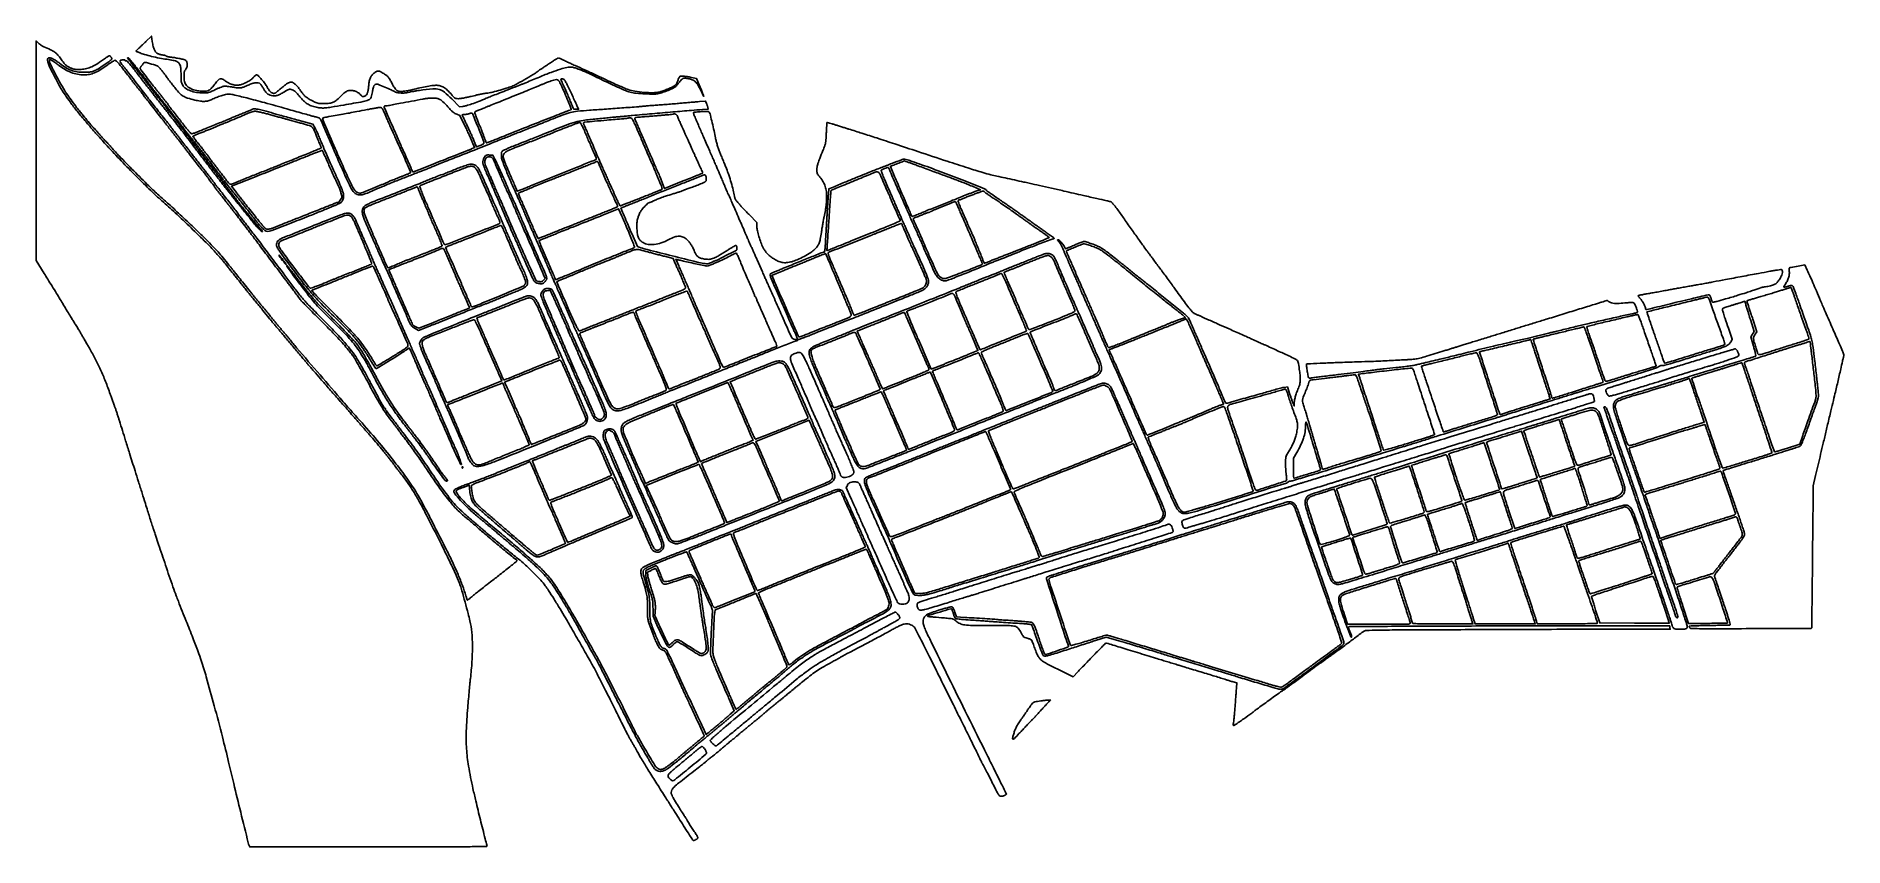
# Model space of a CAD drawing. Extents: x 2 to 2735, y 0 to 1226.
import ezdxf

# ---------------------------------------------------------------- set-up
doc = ezdxf.new("R2010")
doc.units = 0

msp = doc.modelspace()

# ---------------------------------------------------------------- linework, layer by layer
for points in [[(2, 1052.322824), (2, 886.239752), (14.109863, 866.869876, -0.001252), (19.619247, 858.008273, -0.000722), (26.209086, 847.314901, -0.000721), (32.79372, 836.560597, -0.001209), (38.293365, 827.5, 0.000705), (43.44327, 818.996292, 0.000589), (48.934051, 809.98245, 0.000594), (53.975144, 801.750749, 0.001627), (57.562507, 795.950895, -0.002085), (60.71739, 790.839796, -0.001432), (64.254554, 785.018139, -0.001444), (67.627716, 779.393758, -0.002937), (70.239619, 774.950895, 0.000347), (72.819265, 770.510395, 0.000173), (76.087474, 764.898075, 0.000172), (79.473909, 759.09196, 0.000254), (82.449632, 754, -0.012966), (91.334554, 737.868639, -0.012948), (99.37553, 721.291254, -0.012437), (106.832627, 703.695524, -0.010113), (113.965071, 684.5, 0.000971), (115.807943, 679.248133, 0.000695), (117.888596, 673.38125, 0.000701), (119.886376, 667.797586, 0.001507), (121.445453, 663.5, -0.004864), (122.937162, 659.300364, -0.002566), (124.711508, 654.059375, -0.002552), (126.473151, 648.675079, -0.003936), (127.935871, 644, 0.001011), (132.432711, 629.32673, 0.000867), (137.224365, 613.898503, 0.000653), (143.189085, 594.897322, 0.000251), (151.528003, 568.5, -0.000346), (156.739364, 551.992176, -0.000298), (162.192497, 534.640625, -0.0003), (167.119665, 518.896777, -0.000871), (170.501886, 508, 0.001248), (173.303268, 498.99853, 0.001139), (176.235975, 489.73125, 0.001138), (178.894262, 481.462234, 0.003704), (180.70879, 476, -0.000772), (182.833493, 469.727262, -0.00011), (187.160907, 456.876916, -0.000126), (192.272627, 441.673832, -0.000107), (197.653744, 425.644821, 0.002016), (203.206242, 409.312274, 0.002081), (208.833234, 393.195184, 0.002008), (213.82309, 379.269992, 0.0089), (216.936239, 371.144821, -0.001374), (228.897264, 341.280455, -0.0022), (238.926675, 315.710927, -0.002457), (246.81468, 295.036418, -0.008432), (251.644305, 281.5, -0.013148), (259.202101, 257.02878, -0.002647), (271.267271, 213.08596, -0.002982), (283.525525, 166.387178, -0.005396), (292.917458, 128, 0.002279), (300.613698, 95.671748, 0.000966), (311.214749, 52.390432, 0.00016), (322.647272, 6.165316, 0.042171), (323.975558, 2.25), (324.957122, 0), (504.545949, 0, 0.000167), (617.21503, 0.037592, 0.002276), (658.228713, 0.251695, 0.001224), (682.7275, 0.551137, 0.499033), (683.602302, 1.75, -0.012464), (680.685489, 12.271074, -0.000947), (673.567517, 40.907973, -0.001381), (666.600522, 69.505468, -0.004829), (662.337412, 88, -0.011806), (655.675501, 122.037035, -0.026308), (652.59369, 148.2419, -0.025862), (652.253806, 174.898245, -0.011042), (654.429857, 210.5, -0.001133), (655.553952, 223.631255, -0.001168), (656.726543, 236.625, -0.001128), (657.794545, 247.882129, -0.004989), (658.504193, 254.5, 0.013501), (660.816979, 280.184844, 0.017637), (661.466197, 303.759183, 0.019681), (660.488653, 324.500227, 0.034329), (657.830914, 341.5, 0.008499), (655.088332, 352.672722, 0.0024), (650.436514, 369.984421, 0.00198), (645.673423, 387.110174, 0.015479), (643.179253, 395, 0.021626), (637.454096, 409.317989, 0.006032), (627.263632, 431.20807, 0.004679), (612.687898, 460.841916, 0.001828), (592.028274, 501.5, 0.00639), (581.186492, 521.995342, 0.013932), (572.240815, 537.361267, 0.01592), (563.254062, 550.873313, 0.011548), (552.436349, 565.346833, -0.001185), (549.634094, 568.93841, -0.001322), (546.950052, 572.414272, -0.001217), (544.677715, 575.388078, -0.006996), (543.5, 576.982988, 0.005606), (540.997628, 580.391587, 0.003877), (538.093616, 584.193947, 0.003834), (535.077979, 588.018711, 0.004873), (532.233477, 591.5, -0.001572), (530.904438, 593.104826, -0.001904), (529.66832, 594.61875, -0.00161), (528.636961, 595.900178, -0.013109), (528.182622, 596.5, 0.019715), (526.423359, 598.759937, 0.000418), (517.302945, 609.550189, 0.00082), (508.614366, 619.778058, 0.007636), (504.789667, 624.12904, -0.003574), (503.016158, 626.113839, -0.000868), (500.11634, 629.417747, -0.00089), (496.804085, 633.218436, -0.000886), (493.5, 637.037049, 0.001193), (489.622588, 641.512716, 0.00052), (484.45535, 647.436094, 0.000515), (478.953437, 653.716828, 0.000687), (473.943745, 659.408009, -0.000702), (459.84525, 675.425358, -0.000627), (445.252578, 692.093295, -0.000649), (431.826066, 707.508455, -0.001385), (421.5, 719.461806, 0.000357), (417.209373, 724.449298, 0.000522), (413.424441, 728.833359, 0.000248), (410.196389, 732.56078, 0.009454), (409.455544, 733.383422, -0.011432), (408.795428, 734.122277, -0.000932), (407.115331, 736.09905, -0.001252), (405.121184, 738.466201, -0.000963), (402.955544, 741.060154, 0.000752), (391.044804, 755.338809, 0.000741), (379.033652, 769.650782, 0.000222), (367.749598, 783.043898, 0.018871), (365.955683, 785.015197, -0.01988), (364.942772, 786.132787, -0.001003), (361.793653, 789.913228, -0.001607), (358.073367, 794.427061, -0.001163), (353.955683, 799.47984, 0.000216), (344.396262, 811.255592, 0.000859), (338.509354, 818.475574, 0.001264), (334.566895, 823.269081, 0.005478), (332.188729, 826.082417, -0.00724), (330.989614, 827.511135, -0.001186), (328.715651, 830.315142, -0.001305), (326.056123, 833.628187, -0.001151), (323.299631, 837.096789, 0.000609), (319.997615, 841.261092, 0.000262), (315.580566, 846.811714, 0.000259), (310.869598, 852.719046, 0.000342), (306.57038, 858.096789, -0.000059), (302.360365, 863.356845, -0.00005), (297.921287, 868.905585, -0.000051), (293.883796, 873.954444, -0.000144), (291.07038, 877.475416, 0.001165), (285.248429, 884.731131, 0.006262), (282.020796, 888.633446, 0.006518), (278.749921, 892.388357, 0.00133), (272.859028, 898.940445, 0.01386), (259.031699, 913.4105, 0.003701), (236.222428, 935.660547, 0.003935), (211.984299, 958.592585, 0.007472), (192.0565, 976.603063, -0.011924), (175.281678, 992.037498, -0.005061), (153.509709, 1013.480043, -0.004969), (130.50684, 1037.062315, -0.006085), (109.5, 1059.573063, -0.00005), (93.583554, 1077.054096, -0.001979), (90.100009, 1080.911403, -0.006275), (87.64982, 1083.716213, -0.001898), (84, 1088.034758, 0.000825), (81.986111, 1090.428034, 0.000533), (79.646875, 1093.192675, 0.000536), (77.354721, 1095.889961, 0.001013), (75.5, 1098.058852, -0.004688), (68.983644, 1105.793404, -0.005519), (62.963287, 1113.242673, -0.005712), (57.296688, 1120.585623, -0.005846), (51.84366, 1128, -0.005487), (44.298409, 1138.761894, -0.015986), (39.412211, 1146.409853, -0.013231), (34.553912, 1155.093429, -0.002841), (26.618075, 1170.413333, -0.009984), (21.744439, 1180.44355, -0.041386), (19.439613, 1186.765361, -0.086188), (19.06685, 1190.680232, -0.28955), (20.537706, 1192.652843, -0.16808), (23.132896, 1192.73945, -0.037982), (27.297804, 1191.09707, -0.033707), (32.240107, 1188.274309, -0.02231), (37.52007, 1184.417081, 0.030047), (46.604132, 1177.993846, 0.049427), (55.043381, 1173.848114, 0.051949), (63.822338, 1171.568664, 0.037576), (73.909372, 1170.809524, 0.025676), (82.611419, 1171.256688, 0.061784), (88.887918, 1172.700449, 0.050834), (95.315097, 1175.813751, 0.013018), (105, 1182.141066, 0.001443), (114.120933, 1188.483675, 0.051795), (116.060708, 1190.164542, 0.249006), (116.433661, 1191.537721, 0.089527), (115.616614, 1193.462369, 0.027847), (114.899818, 1194.433755, 0.033806), (114.121258, 1195.254571, 0.036011), (113.390644, 1195.836067, 0.151198), (112.860924, 1196, 0.126532), (112.198171, 1195.829551, 0.009898), (110.604003, 1194.909902, 0.012988), (108.728626, 1193.710438, 0.009558), (106.712599, 1192.289028, -0.013624), (95.042777, 1184.202394, -0.036121), (86.172762, 1179.281274, -0.047801), (78.297609, 1176.506304, -0.047109), (70, 1175.259819, -0.011892), (65.37089, 1175.11546, -0.029887), (62.001046, 1175.292085, -0.034741), (58.986157, 1175.84561, -0.022015), (55.566342, 1176.884965, -0.037993), (50.872223, 1178.953266, -0.057684), (47.211531, 1181.491214, -0.046815), (43.730063, 1185.185265, -0.01677), (39.470501, 1191.043571, 0.036208), (34.892953, 1196.850869, 0.05366), (30.040485, 1201.138384, 0.042149), (23.560482, 1204.954301, 0.014051), (13.5, 1209.445241, -0.0344), (11.698491, 1210.33897, -0.017776), (9.573438, 1211.685655, -0.017586), (7.477579, 1213.231703, -0.025435), (5.75, 1214.751774), (2, 1218.405896)], [(167.927977, 1217.402024, -0.001688), (164.462969, 1214.095116, -0.001756), (161.021031, 1210.85524, -0.001689), (158.024983, 1208.07376, -0.007674), (156.25, 1206.486726, 0.01913), (154.178305, 1204.5472, 0.081447), (153.199588, 1203.169135, 0.285395), (153.27944, 1202.381189, 0.232507), (154.054864, 1202, -0.078533), (154.687419, 1201.900031, -0.009112), (156.04811, 1201.431357, -0.010775), (157.654726, 1200.805464, -0.008607), (159.359086, 1200.064194, 0.039247), (165.685947, 1197.761817, 0.009284), (176.574381, 1194.958474, 0.009937), (188.592865, 1192.352224, 0.013644), (199.5, 1190.520486, -0.007611), (204.320206, 1189.770658, -0.008838), (208.879998, 1188.906865, -0.008018), (212.705605, 1188.047655, -0.051035), (214.580845, 1187.386541, -0.106478), (217.712266, 1184.990762, -0.099372), (219.674596, 1181.461631, -0.060735), (220.708851, 1176.026794, -0.016684), (221, 1167.303931, 0.005538), (221.076756, 1160.37394, 0.033961), (221.397974, 1156.816313, 0.057393), (222.12993, 1154.198076, 0.035722), (223.543141, 1151.336172, 0.111635), (227.943307, 1146.635964, 0.058316), (235.095566, 1142.916902, 0.050151), (244.204455, 1140.46653, 0.038237), (254.5, 1139.577556, 0.015637), (259.508996, 1139.68565, 0.052483), (262.74544, 1140.200371, 0.042254), (266.147793, 1141.43095, 0.007618), (272.223904, 1144.341656, -0.010784), (276.240302, 1146.234503, -0.01135), (280.267268, 1147.918792, -0.011049), (283.799892, 1149.213686, -0.049018), (285.950725, 1149.720216, -0.044486), (288.079207, 1149.814824, -0.012179), (291.433933, 1149.583487, -0.012212), (295.240401, 1149.133663, -0.01245), (298.995851, 1148.500806, 0.019219), (306.13582, 1147.396768, 0.05966), (311.000443, 1147.417195, 0.058967), (315.753351, 1148.586236, 0.018462), (322.532111, 1151.419487, -0.028066), (328.628929, 1153.831291, -0.055224), (333.720826, 1154.917875, -0.074151), (337.789731, 1154.721911, -0.130476), (340.793433, 1153.25, -0.047529), (341.747574, 1152.247487, -0.014111), (343.008249, 1150.545312, -0.01402), (344.323872, 1148.542565, -0.014697), (345.503658, 1146.5, 0.015688), (348.035846, 1142.135995, 0.057247), (350.024238, 1139.633971, 0.071274), (352.290837, 1137.937172, 0.033887), (355.607607, 1136.405755, 0.063368), (359.887278, 1135.366415, 0.067509), (364.196913, 1135.466145, 0.059761), (368.744279, 1136.760628, 0.036122), (373.746595, 1139.29487, -0.003414), (381.272888, 1143.748339, -0.049895), (384.076782, 1145.026723, -0.124532), (386.17389, 1145.195444, -0.05713), (388.827066, 1144.42779, -0.03056), (391.937397, 1142.898849, -0.054708), (394.24022, 1141.229373, -0.030504), (396.879562, 1138.5249, -0.00405), (402.054016, 1132.432713, 0.032396), (407.690304, 1126.512004, 0.055611), (413.173541, 1122.479334, 0.054322), (419.50195, 1119.695021, 0.029423), (427.758222, 1117.61221, 0.034451), (433.58481, 1116.913132, 0.036571), (439.335569, 1117.042972, 0.016866), (447.863767, 1118.152834, 0.001925), (467, 1121.378488, 0.002702), (496.482971, 1126.629267, 0.062565), (504.603801, 1129.200358, 0.195581), (508.391358, 1133.242277, 0.063431), (510.376231, 1141.355157, -0.02702), (511.292712, 1146.782703, -0.079914), (512.693293, 1150.281225, -0.126083), (514.685767, 1152.251005, -0.13088), (517.351799, 1152.984687, -0.102463), (519.280555, 1152.601844, -0.001757), (529.220939, 1148.355999, -0.00494), (538.692817, 1144.159386, -0.014552), (545.089001, 1141.021824, 0.082595), (548.529055, 1139.880548, 0.031782), (553.556924, 1139.416792, 0.030541), (559.158573, 1139.599629, 0.033908), (564.5, 1140.469747, -0.009092), (567.893673, 1141.196947, -0.00398), (572.416644, 1142.043122, -0.003937), (577.233636, 1142.865592, -0.005254), (581.620491, 1143.531882, -0.012341), (601.644371, 1145.855858, -0.087365), (611.361269, 1145.043353, -0.111087), (619.179612, 1140.983205, -0.025302), (630.157782, 1130.738833), (641.815563, 1118.701159), (647.157782, 1119.278398, 0.045935), (652.189528, 1120.295447, 0.010529), (660.451778, 1122.963043, 0.009788), (670.667999, 1126.726229, 0.006097), (682.5, 1131.516681, -0.003777), (689.987229, 1134.588569, -0.001685), (699.889408, 1138.525458, -0.001463), (711.773387, 1143.163823, -0.000958), (725.5, 1148.444933, 0.001519), (730.42422, 1150.345803, 0.001556), (735.296875, 1152.261288, 0.001506), (739.515699, 1153.949655, 0.006548), (742, 1154.990604, -0.005165), (762.739112, 1163.748016, -0.008485), (780.485407, 1170.677178, -0.009525), (794.865072, 1175.70296, -0.033756), (804.32975, 1178.116662, -0.016891), (808.430314, 1178.729842, -0.054488), (811.182809, 1178.745776, -0.044369), (814.15709, 1178.168332, -0.008515), (819.41643, 1176.555996, -0.015793), (823.599799, 1175.047488, -0.006015), (829.334224, 1172.692349, -0.00595), (835.507725, 1169.982481, -0.007253), (841.217339, 1167.294272, 0.00219), (864.082862, 1156.24446, 0.0056), (880.76658, 1148.500274, 0.006707), (892.988638, 1143.188675, 0.034692), (899.962611, 1140.821743, 0.040574), (909.013815, 1139.2052, 0.012951), (922.670061, 1138.25136, 0.011944), (936.14969, 1137.982452, 0.059127), (943.668485, 1138.904749, 0.024675), (951.509637, 1141.240481, 0.020657), (959.572313, 1144.462307, 0.019196), (966.486776, 1147.886805, 0.095465), (969.818359, 1150.628603, 0.000211), (971.08431, 1152.158001, 0.000103), (972.697534, 1154.109428, 0.000102), (974.374282, 1156.139392, 0.000148), (975.854096, 1157.932761, -0.048277), (978.544161, 1160.619168, -0.120694), (981.029565, 1161.813663, -0.087256), (984.280686, 1161.923313, -0.017728), (989.979973, 1160.910875, -0.062735), (994.959747, 1159.16856, -0.086295), (998.7725, 1156.36499, -0.060435), (1002.294111, 1151.673158, -0.017062), (1006.596337, 1143.588438, 0.000841), (1011.022565, 1134.577577, 0.863711), (1011.234439, 1134.645979, 0.055317), (1010.809648, 1136.141213, 0.000384), (1005.782459, 1148.437809), (1000.481531, 1161.375618), (992.490765, 1163.156601, 0.017337), (985.888368, 1164.389618, 0.02932), (980.286022, 1164.902727, 0.031045), (976.005798, 1164.77702, 0.230031), (974.309017, 1163.751536, 0.038102), (973.884412, 1162.972095, 0.005349), (973.150149, 1161.29164, 0.006082), (972.325037, 1159.279075, 0.005136), (971.5, 1157.130581, -0.02226), (970.343358, 1154.401596, -0.051156), (969.183134, 1152.49907, -0.061182), (967.805199, 1151.083854, -0.046782), (966, 1149.893292, -0.017715), (960.91276, 1147.410005, -0.00957), (954.490704, 1144.698217, -0.009248), (948.238539, 1142.331216, -0.029235), (943.942315, 1141.072694, -0.05709), (934.564622, 1140.013663, -0.01981), (920.944145, 1140.575383, -0.020145), (907.162925, 1142.252751, -0.045609), (897, 1144.875478, -0.011873), (890.340388, 1147.439027, -0.006243), (882.18365, 1150.923143, -0.005163), (872.361599, 1155.386186, -0.002887), (860.5, 1161.0081, 0.002258), (853.70555, 1164.238874, 0.001373), (845.646875, 1167.999288, 0.001376), (837.634519, 1171.684585, 0.002432), (831, 1174.67514, -0.000363), (816.657786, 1181.068717, -0.003073), (810.224414, 1183.989791, -0.00558), (805.385627, 1186.288659, -0.002893), (799.391307, 1189.262043, 0.007531), (795.168768, 1191.307985, 0.035094), (792.643885, 1192.275619, 0.067401), (790.988528, 1192.544827, 0.185165), (789.891307, 1192.157237, -0.028402), (788.88319, 1191.392517, -0.001259), (785.236822, 1188.952913, -0.002122), (780.889862, 1186.086941, -0.001514), (776, 1182.91381, 0.001572), (771.102406, 1179.734852, 0.002177), (766.73125, 1176.850785, 0.001354), (763.071911, 1174.399103, 0.027109), (762, 1173.588948, -0.037707), (756.610535, 1169.692076, -0.003909), (743.20146, 1161.602519, -0.004374), (729.724892, 1153.773765, -0.029582), (722.808361, 1150.360977, -0.022635), (715.133782, 1147.525013, -0.007577), (703.684499, 1144.064131, -0.007318), (692.260701, 1140.979169, -0.027709), (685, 1139.554803, 0.004522), (678.550404, 1138.597495, 0.010578), (673.750648, 1137.736224, 0.008458), (668.396999, 1136.563633, 0.002016), (659.533437, 1134.426771, -0.007779), (653.803092, 1133.114962, -0.008201), (648.13447, 1132.006614, -0.007909), (643.220351, 1131.209191, -0.036279), (640.341066, 1131, -0.024383), (637.037044, 1131.161221, -0.104901), (635.170565, 1131.752018, -0.07839), (633.442499, 1133.126862, -0.010103), (630.30763, 1136.686162, 0.021597), (623.538478, 1144.024674, 0.060488), (618.029004, 1148.315786, 0.078922), (612.566172, 1150.519093, 0.060157), (606.142779, 1151.200486, 0.035478), (600.334785, 1150.703215, 0.007736), (590.431616, 1148.984831, 0.008214), (579.282934, 1146.681825, 0.009009), (568.556115, 1144.077794, -0.015824), (565.071187, 1143.281923, -0.011534), (561.15449, 1142.610352, -0.011675), (557.407625, 1142.145637, -0.025018), (554.498754, 1142, -0.014146), (551.000685, 1142.098986, -0.062068), (548.971565, 1142.469392, -0.085043), (547.420906, 1143.265307, -0.041227), (545.749462, 1144.75, -0.042111), (544.482161, 1146.32384, -0.011133), (542.734092, 1149.042187, -0.011217), (540.876808, 1152.235565, -0.011314), (539.170151, 1155.5, 0.022058), (536.251977, 1160.801234, 0.055925), (533.563381, 1164.272278, 0.0537), (530.106925, 1167.140857, 0.019061), (524.613497, 1170.488578, 0.015361), (520.976048, 1172.375197, 0.111623), (519.070168, 1172.812252, 0.126315), (517.267471, 1172.355397, 0.02183), (514.22856, 1170.52073, 0.061074), (510.185678, 1167.054168, 0.072355), (507.364928, 1162.891368, 0.062901), (505.587976, 1157.625447, 0.033545), (504.676773, 1150.801502, -0.02154), (504.010428, 1144.698595, -0.047675), (502.866072, 1140.162173, -0.0657), (501.230785, 1136.971334, -0.119209), (499.055391, 1135.029644, -0.044776), (497.138475, 1134.214876, -0.139788), (495.750955, 1134.166796, -0.123128), (494.441621, 1134.862091, -0.031214), (492.743387, 1136.595311, 0.068497), (489.065496, 1139.829025, 0.057588), (484.433978, 1142.178127, 0.057805), (479.407862, 1143.402021, 0.07031), (474.567276, 1143.319659, 0.059152), (472.142233, 1142.633949, 0.056121), (469.898301, 1141.390955, 0.035532), (467.247731, 1139.207713, 0.009012), (463.273448, 1135.291202, -0.02497), (456.603725, 1129.125247, -0.068987), (451.191376, 1125.743392, -0.073423), (445.262822, 1124.076128, -0.031108), (437, 1123.535241, -0.009579), (430.98842, 1123.631344, -0.049719), (427.702486, 1124.075978, -0.051607), (424.622746, 1125.154928, -0.010809), (419.5, 1127.703941, -0.017191), (413.19541, 1131.294582, -0.040436), (408.831653, 1134.495815, -0.045222), (405.335842, 1138.125099, -0.026985), (401.838444, 1143, 0.031385), (398.430052, 1147.663717, 0.030137), (394.421142, 1151.931554, 0.028709), (390.574228, 1155.165296, 0.161793), (388.062219, 1156, 0.057796), (386.002621, 1155.761128, 0.035678), (383.672072, 1155.034447, 0.035846), (381.493796, 1153.994976, 0.063579), (379.905178, 1152.802546, -0.020676), (379.029563, 1152.019679, -0.002865), (377.136933, 1150.481478, -0.003279), (374.87222, 1148.686627, -0.002773), (372.454595, 1146.817782, 0.005563), (370.042735, 1144.931799, 0.006487), (367.79521, 1143.085338, 0.005806), (365.934968, 1141.478851, 0.038551), (365.082151, 1140.598985, -0.083147), (364.372169, 1139.986065, -0.04395), (363.325759, 1139.469702, -0.042148), (362.131524, 1139.118115, -0.05056), (360.966449, 1139, -0.131865), (358.643817, 1139.623386, -0.061633), (356.140411, 1141.516797, -0.049708), (353.637317, 1144.483695, -0.031531), (351.316082, 1148.36988, 0.041171), (348.011759, 1153.667523, 0.018378), (342.860116, 1160.080814, 0.011325), (337.485259, 1166.013146, 0.205838), (335.189667, 1167, 0.149275), (334.435785, 1166.769799, 0.022547), (333.153143, 1165.819176, 0.02361), (331.701071, 1164.519406, 0.018443), (330.24805, 1162.980172, -0.065836), (326.351122, 1159.565048, -0.026251), (320.230357, 1155.932345, -0.026421), (313.649954, 1152.911956, -0.054784), (308.206631, 1151.417051, -0.074521), (303.654063, 1151.372446, -0.03999), (298.157367, 1152.59531, -0.039355), (292.75045, 1154.739336, -0.057272), (288.437842, 1157.507257, 0.043996), (283.762766, 1160.685701, 0.192418), (280.511451, 1161.107343, 0.145418), (277.308017, 1159.186949, 0.022084), (272.46144, 1153.406961, -0.008113), (270.082807, 1150.403668, -0.009735), (267.745141, 1147.659311, -0.008595), (265.69832, 1145.427549, -0.061954), (264.572821, 1144.503058, -0.129362), (257.722894, 1142.334403, -0.049768), (247.677659, 1142.838471, -0.049425), (237.581718, 1145.398774, -0.094292), (230.406977, 1149.652446, -0.058318), (228.037378, 1152.294395, -0.074304), (226.567712, 1155.214564, -0.057165), (225.783905, 1159.008513, -0.020815), (225.520671, 1164.5, -0.009299), (225.570884, 1168.574771, -0.034047), (225.825924, 1171.142808, -0.056122), (226.315797, 1172.851642, -0.111034), (227.122642, 1174, 0.120643), (229.383533, 1177.351205, 0.071829), (230.392155, 1182.084034, 0.077343), (230.002082, 1186.514344, 0.213152), (228.117897, 1188.931012, 0.05946), (225.141656, 1190.08464, 0.009789), (219.13023, 1191.501216, 0.011478), (212.565913, 1192.756129, 0.01779), (206.846396, 1193.505985, -0.016543), (204.163735, 1193.850892, -0.018414), (201.60491, 1194.363663, -0.018051), (199.469299, 1194.956311, -0.085605), (198.346396, 1195.537467, 0.059197), (197.424061, 1196.078032, 0.03017), (196.161129, 1196.541252, 0.029485), (194.783955, 1196.867011, 0.03887), (193.5, 1196.990159, -0.042992), (192.062329, 1197.140002, -0.018408), (190.178669, 1197.574286, -0.018053), (188.19335, 1198.187348, -0.022677), (186.406107, 1198.903179, -0.093097), (183.154298, 1201.185439, -0.082385), (180.785339, 1204.583746, -0.055563), (179.014147, 1209.698495, -0.018508), (177.551399, 1217.5), (176.355954, 1225.5)], [(22, 1188.136648, 0.114699), (22.859587, 1184.438799, 0.003987), (29.521256, 1171.152871, 0.007913), (37.21062, 1156.687134, 0.0083), (45.23615, 1142.702684, 0.021555), (47.939664, 1138.582563, 0.002224), (54.770842, 1129.17896, 0.003026), (61.899619, 1119.579265, 0.007188), (67.346735, 1112.548807, 0.005062), (71.428148, 1107.539468, 0.001009), (78.82642, 1098.681014, 0.000246), (86.92781, 1089.030007, 0.037279), (87.933278, 1088, -0.029203), (88.334471, 1087.602066, -0.00044), (90.529773, 1085.15, -0.001189), (93.070284, 1082.29368, -0.000785), (95.976589, 1079, 0.002328), (99.255573, 1075.307005, 0.001701), (102.930751, 1071.234375, 0.001718), (106.440108, 1067.398562, 0.003795), (109.15129, 1064.5, -0.001714), (111.490833, 1062.019531, -0.001725), (113.808522, 1059.528125, -0.001682), (115.814006, 1057.342656, -0.006942), (117.004092, 1056, 0.014429), (130.030612, 1041.739454, 0.00347), (152.461492, 1018.883051, 0.003427), (175.171876, 996.371582, 0.015155), (189.024188, 983.62536, -0.00769), (202.374973, 971.703727, -0.00231), (222.328608, 953.155673, -0.00241), (242.865806, 933.700565, -0.004742), (258.971839, 918, -0.004859), (269.183949, 907.655198, -0.009654), (277.034392, 899.226924, -0.009766), (284.496038, 890.564741, -0.005099), (293.468396, 879.5, 0.000231), (296.934209, 875.139858, 0.000298), (300.121931, 871.138261, 0.000226), (302.797797, 867.786411, 0.002624), (303.851924, 866.481314, -0.001285), (310.186718, 858.681159, -0.000706), (317.901797, 849.10375, -0.000358), (325.405826, 839.747652, -0.008733), (327.444164, 837.109356, 0.006665), (328.403319, 835.857219, 0.002865), (329.714882, 834.21099, 0.002834), (331.131908, 832.473397, 0.00374), (332.444164, 830.906782, -0.001676), (333.724305, 829.391259, -0.001496), (335.043747, 827.808954, -0.0015), (336.220945, 826.379905, -0.004663), (337.002633, 825.406782, 0.005128), (338.01689, 824.146537, 0.000333), (341.000594, 820.520988, 0.000485), (344.563834, 816.205648, 0.000362), (348.502633, 811.4519, -0.000905), (352.550128, 806.556141, -0.001002), (356.444524, 801.808802, -0.000928), (359.752953, 797.743858, -0.005181), (361.5, 795.542941, 0.007527), (363.207629, 793.412291, 0.00158), (366.2625, 789.73977, 0.001656), (369.834364, 785.501823, 0.001568), (373.5, 781.209093, -0.001159), (377.129013, 776.966281, -0.001312), (380.590625, 772.878455, -0.001194), (383.515558, 769.389081, -0.007244), (385, 767.556227, 0.010712), (395.727656, 754.496925, 0.000557), (431.163349, 713.288831, 0.000854), (465.84022, 673.192732, 0.004829), (484.577252, 652.018823, -0.006555), (511.212778, 621.709052, -0.007894), (535.411705, 592.51215, -0.008622), (556.222743, 565.64403, -0.014877), (572.469004, 542.5, -0.014888), (579.383287, 531.285951, -0.008145), (587.218069, 517.161836, -0.004218), (598.719951, 495.161581, -0.000696), (620.492579, 452.5, -0.006474), (631.251553, 430.650475, -0.010391), (639.794929, 411.714658, -0.012041), (646.494915, 394.889759, -0.016732), (651.619315, 379.5, 0.002292), (652.320382, 377.172371, 0.003437), (652.955638, 375.147564, 0.001434), (653.515804, 373.421179, 0.074715), (653.672861, 373.108728, 0.404677), (653.919176, 373.062173, 0.005851), (655.270805, 373.974943, 0.012186), (656.873625, 375.143669, 0.007278), (658.724605, 376.606988, -0.000017), (660.662868, 378.185583, -0.000019), (662.537853, 379.71242, -0.000017), (664.139013, 381.016085, -0.000096), (665, 381.716777, -0.003261), (670.297084, 385.968879, -0.001024), (678.280954, 392.265998, -0.000816), (688.894409, 400.573993, -0.000361), (702.9326, 411.509591, 0.001283), (712.187221, 418.74629, 0.001952), (720.185372, 425.084301, 0.000698), (727.051257, 430.584547, 0.050359), (728.082936, 431.599932, 0.054397), (728.628356, 432.425132, 0.178841), (728.706161, 433.062833, 0.147625), (728.350296, 433.67628, 0.033609), (727.409228, 434.444796, -0.016974), (718.937685, 440.905772, -0.002041), (700.803408, 455.860019, -0.002642), (682.209336, 471.488314, -0.006143), (668.47911, 483.446415, 0.003498), (664.479669, 486.967028, 0.002425), (659.911118, 490.893547, 0.002445), (655.486146, 494.622346, 0.005031), (651.97911, 497.489066, -0.029779), (638.490403, 509.676259, -0.024756), (625.637746, 524.124978, -0.01702), (610.567626, 544.219933, -0.005244), (589.216296, 575.5, 0.003746), (583.593929, 583.790094, 0.002662), (577.171845, 593.00296, 0.002687), (570.948024, 601.730881, 0.005709), (566.018599, 608.403693, -0.000524), (561.607384, 614.247236, -0.000472), (557.051318, 620.307716, -0.000472), (552.976441, 625.749477, -0.001495), (550.262484, 629.403693, 0.001185), (548.175717, 632.217067, 0.001512), (546.23782, 634.800491, 0.001173), (544.601387, 636.957799, 0.012691), (543.916313, 637.810745, -0.018561), (534.471117, 649.857289, -0.016802), (525.611076, 662.969791, -0.013385), (516.041788, 679.158443, -0.005932), (504.244719, 701, 0.004716), (497.81184, 712.979654, 0.003485), (490.477866, 726.115792, 0.002064), (483.52712, 738.247182, 0.036149), (480.977859, 742, -0.000943), (479.898213, 743.370973, -0.00022), (478.09245, 745.675, -0.000227), (476.016909, 748.328125, -0.000223), (473.930569, 751, 0.013102), (466.581047, 759.928277, 0.009408), (457.929236, 769.523725, 0.006622), (446.287637, 781.63105, 0.002225), (428.985081, 799, -0.00149), (419.006059, 808.987937, -0.002147), (410.239796, 817.890625, -0.001123), (402.862846, 825.481025, -0.034392), (401.16182, 827.5, 0.001554), (396.462079, 833.885449, 0.001086), (391.125636, 841.056336, 0.001093), (386.01513, 847.861489, 0.002452), (382.098955, 853, -0.002455), (379.028417, 857.028988, -0.000284), (372.186456, 866.109375, -0.000342), (364.062121, 876.919776, -0.000279), (355.381698, 888.5, 0.000242), (346.783926, 899.971704, 0.000317), (338.912379, 910.45, 0.000232), (332.304073, 919.226628, 0.002973), (329.806364, 922.5, -0.000688), (324.626085, 929.225051, -0.000264), (317.441168, 938.589343, -0.000262), (309.703144, 948.69652, -0.000337), (302.598107, 958, 0.001219), (299.485863, 962.060376, 0.001867), (296.767038, 965.5625, 0.000624), (294.401326, 968.578639, 0.052081), (293.992386, 969, -0.049385), (293.631693, 969.367672, -0.003282), (292.711255, 970.528125, -0.004714), (291.634293, 971.931442, -0.003507), (290.470991, 973.5, 0.005957), (288.964808, 975.510232, 0.002054), (286.740976, 978.38125, 0.00204), (284.263093, 981.526717, 0.002365), (281.878102, 984.5, -0.004588), (279.28579, 987.761344, -0.002486), (276.154257, 991.817582, -0.002476), (273.007528, 995.978214, -0.00391), (270.354248, 999.581132, 0.001418), (264.264886, 1007.936829, 0.003076), (259.529011, 1014.31407, 0.003133), (255.91737, 1019.053321, 0.023553), (254.090806, 1021.201993, -0.010902), (252.535735, 1022.94022, -0.009598), (250.98885, 1024.8189, -0.003754), (248.594868, 1027.88994, -0.000313), (242.458256, 1035.895558, 0.000154), (234.939673, 1045.710515, 0.000599), (230.274169, 1051.782012, 0.000632), (227.11655, 1055.870338, 0.008036), (225.90357, 1057.385797, -0.006942), (225.334305, 1058.093841, -0.000712), (224.01413, 1059.788328, -0.000888), (222.447586, 1061.812363, -0.000709), (220.765562, 1064, 0.001564), (219.111586, 1066.143556, 0.002246), (217.631945, 1068.03125, 0.001195), (216.368488, 1069.620493, 0.035183), (216.01888, 1070, -0.036486), (215.670561, 1070.380088, -0.001249), (214.421291, 1071.96875, -0.00234), (212.958671, 1073.856448, -0.00163), (211.324884, 1076, 0.003805), (209.541576, 1078.31874, 0.003242), (207.626196, 1080.737877, 0.003268), (205.854789, 1082.916287, 0.009245), (204.580569, 1084.405539, -0.009602), (203.592008, 1085.562597, -0.013473), (202.758042, 1086.635201, -0.009725), (202.111843, 1087.550994, -0.149866), (202, 1087.915757, 0.147647), (201.892817, 1088.270815, 0.012079), (201.330719, 1089.074185, 0.015385), (200.594307, 1090.01247, 0.011224), (199.721596, 1091.010218, -0.012703), (198.675995, 1092.212784, -0.006194), (197.400595, 1093.796752, -0.00614), (196.113786, 1095.47816, -0.008836), (195.019776, 1097, 0.005748), (194.042793, 1098.376904, 0.007393), (193.111627, 1099.61875, 0.005819), (192.30657, 1100.635306, 0.062016), (191.927046, 1101, -0.065738), (190.410565, 1102.479006, -0.000855), (182.211375, 1112.937111, -0.001607), (174.433652, 1122.958873, -0.030317), (172.200591, 1126.25, 0.017451), (171.524782, 1127.303335, 0.02431), (170.843517, 1128.192188, 0.022296), (170.232094, 1128.852274, 0.197268), (169.872236, 1129, -0.222661), (169.462643, 1129.191916, -0.005665), (168.139648, 1130.817553, -0.011034), (166.621263, 1132.81605, -0.007176), (164.952196, 1135.187413, 0.005508), (163.190991, 1137.707502, 0.005674), (161.391758, 1140.163159, 0.005502), (159.785111, 1142.25619, 0.023959), (158.762413, 1143.437413, -0.01237), (157.824339, 1144.471477, -0.005035), (156.597522, 1145.92224, -0.004978), (155.309375, 1147.508906, -0.006326), (154.153749, 1149, 0.002198), (153.104617, 1150.377016, 0.002925), (152.138286, 1151.61875, 0.002068), (151.318115, 1152.65123, 0.029537), (151.003163, 1153, -0.034663), (150.664254, 1153.383117, -0.000995), (149.339087, 1155.115625, -0.00201), (147.791166, 1157.164765, -0.001382), (146.051887, 1159.5, 0.00311), (144.273324, 1161.870833, 0.003977), (142.604242, 1164.03125, 0.003094), (141.180679, 1165.820977, 0.033451), (140.554414, 1166.5, -0.036048), (139.896459, 1167.220851, -0.002124), (138.07081, 1169.55625, -0.003199), (135.924612, 1172.362778, -0.002351), (133.580258, 1175.5, 0.008978), (129.093331, 1181.341339, 0.020512), (125.455788, 1185.539438, 0.02202), (122.556995, 1188.360241, 0.183967), (120.877051, 1189, 0.138441), (120.120206, 1188.786348, 0.003963), (117.24584, 1186.991496, 0.00775), (113.886186, 1184.782583, 0.005223), (110.117949, 1182.162539, -0.013584), (98.60873, 1174.442428, -0.040255), (90.193761, 1170.027111, -0.054359), (82.723592, 1167.764251, -0.047131), (74.568499, 1167.017364, -0.042364), (64.518219, 1167.899414, -0.046492), (55.080985, 1170.461883, -0.04381), (45.822933, 1174.884086, -0.031173), (36.299203, 1181.337002, 0.009375), (31.672685, 1184.775066, 0.014528), (27.5417, 1187.548661, 0.012369), (24.119215, 1189.588547, 0.128896), (22.54966, 1190, 0.273113), (22.337835, 1189.87497, 0.05443), (22.161463, 1189.45264, 0.043829), (22.039896, 1188.850606, 0.027918)], [(140, 1192.539175, 0.165908), (140.111778, 1192.211579, 0.000414), (143.157813, 1188.274398, 0.002537), (146.628721, 1183.84233, 0.00157), (150.75, 1178.667901, -0.001239), (155.269025, 1173.001783, -0.00109), (159.957812, 1167.066315, -0.001095), (164.164574, 1161.692941, -0.003302), (167, 1158.004834, 0.001315), (169.403096, 1154.853223, 0.000971), (172.07902, 1151.376877, 0.000981), (174.62096, 1148.101122, 0.002199), (176.566878, 1145.626107, -0.001437), (178.505984, 1143.16748, -0.000658), (181.022156, 1139.949544, -0.000652), (183.662369, 1136.554681, -0.0009), (186.022844, 1133.5, 0.00283), (188.224565, 1130.673385, 0.003141), (190.383657, 1127.96875, 0.002909), (192.253277, 1125.683982, 0.016285), (193.300507, 1124.5, -0.019653), (194.232715, 1123.431648, -0.006205), (195.541109, 1121.765625, -0.006186), (196.955657, 1119.869523, -0.00683), (198.276048, 1118, 0.008236), (199.754818, 1115.918672, 0.00421), (201.675466, 1113.353125, 0.004181), (203.699424, 1110.742087, 0.006269), (205.513648, 1108.5, -0.007011), (209.879928, 1103.087572, -0.00245), (216.012261, 1095.1845, -0.001698), (224.594372, 1083.932773, -0.00053), (237.390695, 1067, 0.000455), (247.726771, 1053.3185, 0.000617), (257.088913, 1040.981295, 0.000693), (265.280624, 1030.244992, 0.001261), (272.007197, 1021.5, -0.001975), (274.410163, 1018.366731, -0.000597), (278.034191, 1013.590625, -0.000598), (282.084803, 1008.22574, -0.000651), (286.009901, 1003, 0.001217), (289.892741, 997.842702, 0.001203), (293.816429, 992.683309, 0.00118), (297.273523, 988.182133, 0.00464), (299.436667, 985.432542, -0.002784), (301.139, 983.285138, -0.002442), (302.893896, 981.023255, -0.002455), (304.458386, 978.965489, -0.007351), (305.5, 977.538208, 0.006755), (306.450171, 976.232964, 0.003515), (307.668643, 974.629438, 0.003494), (308.942854, 973.000476, 0.005322), (310.074105, 971.605666, -0.003179), (311.641137, 969.690377, -0.000383), (315.063026, 965.446664, -0.000456), (319.121149, 960.396586, -0.000375), (323.442967, 955, 0.003988), (327.98655, 949.409771, 0.003751), (332.711716, 943.776563, 0.003732), (336.975194, 938.845558, 0.012946), (339.837559, 935.75, -0.011339), (341.892022, 933.542436, -0.022593), (343.395798, 931.689062, -0.027813), (344.282227, 930.338579, -0.577896), (344.087118, 930, -0.193354), (342.084699, 930.804423, -0.011376), (337.364462, 935.537322, -0.016422), (332.076288, 941.464704, -0.013132), (326.765131, 948.177341, 0.004291), (325.624467, 949.672584, 0.004296), (324.458745, 951.147443, 0.004204), (323.419657, 952.417114, 0.017011), (322.754061, 953.163441, -0.018788), (321.987659, 954.028974, -0.001975), (320.280538, 956.12623, -0.002443), (318.26854, 958.643135, -0.001957), (316.125666, 961.37266, 0.001159), (313.944686, 964.159861, 0.001273), (311.817385, 966.851382, 0.001186), (309.987309, 969.143582, 0.006421), (308.975025, 970.37266, -0.003888), (307.949182, 971.605423, -0.00069), (306.049438, 973.931344, -0.000746), (303.83051, 976.664039, -0.000673), (301.541056, 979.5, 0.000207), (299.28728, 982.297084, 0.000253), (297.176199, 984.912139, 0.000212), (295.398572, 987.109952, 0.001795), (294.595683, 988.094516, -0.006692), (293.115442, 989.946441, -0.00047), (289.045262, 995.19093, -0.000693), (284.370058, 1001.244021, -0.000632), (279.564556, 1007.5, 0.001706), (278.354244, 1009.068639, 0.002336), (277.253338, 1010.471875, 0.001512), (276.319576, 1011.643389, 0.027365), (276, 1012, -0.033435), (274.878958, 1013.281909, -0.000145), (263.744941, 1027.884996, -0.000804), (252.497093, 1042.695617, -0.000976), (242, 1056.620322, 0.00173), (233.657359, 1067.652407, 0.001185), (224.11461, 1080.119709, 0.001195), (214.82679, 1092.134993, 0.002327), (207.346705, 1101.672091, -0.000996), (203.309312, 1106.79164, -0.00057), (198.45497, 1112.9869, -0.000569), (193.586875, 1119.228934, -0.000946), (189.5, 1124.502123, 0.000841), (185.651211, 1129.470263, 0.000692), (181.528125, 1134.758888, 0.000699), (177.728598, 1139.604617, 0.001863), (175, 1143.048045, -0.002158), (172.271639, 1146.495347, -0.000807), (168.471875, 1151.355326, -0.0008), (164.348798, 1156.663892, -0.000969), (160.5, 1161.655667, 0.002287), (149.600569, 1175.715137, 0.012391), (143.465192, 1183.166924, 0.015239), (139.391143, 1187.59245, 0.249246), (137.532578, 1188.183118, -0.04709), (136.908227, 1188.128843, -0.128812), (136.483982, 1188.243342, -0.240926), (136.319779, 1188.494994, -0.166223), (136.396861, 1188.833118, 0.533322), (136.035068, 1189.629709, 0.052337), (133.506451, 1189.781605, 0.039464), (130.51532, 1189.410409, 0.170555), (129.002713, 1188.503269, 0.186145), (128.71094, 1187.636328, 0.100159), (128.98633, 1186.525823, 0.05274), (129.912135, 1185.009398, 0.013718), (131.713261, 1182.786349, -0.004036), (133.34593, 1180.849134, -0.002983), (135.12202, 1178.680693, -0.003014), (136.775555, 1176.611746, -0.006761), (138, 1175.016722, 0.003139), (141.592702, 1170.265821, 0.000276), (150.763566, 1158.309125, 0.000401), (160.387012, 1145.79749, 0.00075), (168.198062, 1135.690405, 0.002854), (172.051586, 1130.77775, 0.000128), (185.435566, 1113.92321, 0.000067), (199.458757, 1096.277821, 0.006139), (201.541112, 1093.723337, -0.007901), (202.294206, 1092.792817, -0.002472), (203.393925, 1091.374838, -0.002469), (204.606417, 1089.779134, -0.002727), (205.76328, 1088.223337, 0.00313), (206.934262, 1086.6512, 0.002663), (208.189385, 1085.00623, 0.002684), (209.34797, 1083.520985, 0.007572), (210.17864, 1082.5, -0.007788), (211.204227, 1081.238331, -0.000849), (213.514564, 1078.293679, -0.001039), (216.252004, 1074.777396, -0.000839), (219.178403, 1070.98912, 0.000323), (225.37529, 1062.950012, 0.000305), (231.702088, 1054.763668, 0.000314), (237.402831, 1047.406237, 0.000827), (241.5, 1042.143255, -0.00047), (243.269894, 1039.873106, -0.000072), (246.790457, 1035.347374, -0.00008), (250.943476, 1030.005259, -0.00007), (255.2973, 1024.401379, 0.000167), (259.521554, 1018.966455, 0.000238), (263.276892, 1014.142905, 0.00013), (266.456547, 1010.064986, 0.003574), (267.299704, 1009, -0.008785), (267.991805, 1008.106841, -0.001388), (269.31541, 1006.325, -0.00154), (270.863165, 1004.215705, -0.001346), (272.469407, 1002, 0.00253), (274.03105, 999.856517, 0.003599), (275.442131, 997.96875, 0.002031), (276.650467, 996.389614, 0.052271), (277.02201, 996, -0.051583), (277.939525, 995.040497, -0.000092), (291.583367, 977.452341, -0.000654), (303.759863, 961.707232, -0.004664), (309.575358, 954.019781, 0.004109), (310.697266, 952.533317, 0.001085), (312.515501, 950.175605, 0.001101), (314.596161, 947.501863, 0.001131), (316.670024, 944.861268, -0.004192), (323.603523, 935.920909, -0.000849), (335.746609, 919.932792, -0.000806), (351.03804, 899.660442, -0.000481), (369.164854, 875.5, 0.001523), (393.203808, 843.598187, 0.012585), (404.535631, 829.411, 0.01763), (415.165447, 817.637531, 0.004599), (433.066877, 799.5, -0.005019), (451.660335, 780.629606, -0.010218), (465.809231, 765.366463, -0.01286), (476.692559, 752.481365, -0.0218), (485.033605, 741.090845, -0.01573), (489.847553, 733.36124, -0.004187), (497.024696, 720.743694, -0.003828), (505.671412, 704.959145, -0.002451), (515.483944, 686.5, 0.002873), (521.14949, 675.863756, 0.00871), (525.170994, 668.717973, 0.005098), (528.261309, 663.56509, 0.258528), (529.25, 663.006323, -0.143551), (529.536032, 662.91985, -0.098533), (529.779688, 662.68113, -0.083245), (529.943889, 662.325996, -0.066845), (530, 661.908161, 0.131471), (530.292327, 660.815625, 0.024652), (531.423673, 659.059013, 0.009622), (533.750789, 655.938135, 0.000705), (540.318236, 647.5, -0.001845), (542.946483, 644.107191, -0.001597), (545.6798, 640.528125, -0.001607), (548.135601, 637.269363, -0.004694), (549.801372, 635, 0.002944), (551.275532, 632.976867, 0.0018), (553.037422, 630.606433, 0.001804), (554.799469, 628.271132, 0.003206), (556.269961, 626.362326, -0.004525), (565.827918, 613.887468, -0.004614), (575.096224, 601.321437, -0.004694), (583.96935, 588.81021, -0.005133), (592.341228, 576.5, 0.003456), (609.481437, 551.113862, 0.010292), (621.694755, 534.055597, 0.014791), (631.528778, 521.681891, 0.024037), (640.66998, 511.853282, 0.003763), (645.863601, 506.857053, 0.006712), (650.221233, 502.837364, 0.004867), (655.531088, 498.162169, 0.00113), (664.550817, 490.410568, -0.000488), (667.384564, 487.981545, -0.000228), (671.052415, 484.828425, -0.000226), (674.897443, 481.51692, -0.000316), (678.329744, 478.55439, 0.004182), (689.658549, 468.927965, 0.00152), (705.877511, 455.461658, 0.00139), (721.83472, 442.36881, 0.006572), (731.102174, 435.008663, -0.022887), (740.393542, 427.121922, -0.008324), (752.84433, 415.139665, -0.008), (764.718271, 402.941343, -0.029594), (771.610293, 394.70469, -0.015959), (776.554997, 387.564185, -0.003177), (784.897725, 374.473483, -0.003506), (793.980671, 359.791926, -0.004351), (802.21643, 346, -0.00189), (807.72343, 336.51066, -0.000169), (821.442503, 312.644825, -0.000184), (835.073356, 288.893568, -0.001613), (841.081362, 278.337114, -0.007935), (842.257455, 276.17565, -0.000444), (845.801021, 269.394923, -0.000684), (850.000208, 261.315306, -0.000501), (854.639427, 252.337114, -0.001108), (862.716487, 236.581664, -0.001558), (869.846386, 222.489195, -0.001327), (877.688981, 206.763396, -0.000553), (888.193563, 185.5, 0.002931), (891.32137, 179.243787, 0.002699), (894.608452, 172.85, 0.002694), (897.599895, 167.182456, 0.008934), (899.654446, 163.5, -0.001332), (902.363453, 158.813435, -0.00211), (904.656783, 154.782182, -0.001593), (907.327346, 150.005856, -0.000443), (911.484043, 142.5, 0.009979), (917.040485, 132.903114, 0.002299), (926.804519, 116.955296, 0.002256), (938.743923, 97.847444, 0.001712), (952.001506, 77, -0.000262), (956.045895, 70.68078, -0.000193), (960.520706, 63.675, -0.000195), (964.748081, 57.045274, -0.000435), (967.956206, 52, 0.000118), (982.591338, 28.951633, 0.000845), (989.674074, 17.844575, 0.000561), (994.216672, 10.764928, 0.037884), (995.079821, 9.6232, 0.247223), (995.606068, 9.423311, 0.043804), (996.672516, 9.649806, 0.038446), (997.995362, 10.168499, 0.025765), (999.420438, 10.950828, 0.05031), (1001.69151, 12.692079, 0.242459), (1002.218202, 14.179053, 0.108887), (1001.464501, 16.229533, 0.007229), (997.984111, 21.5, -0.004062), (993.827689, 27.708317, -0.004342), (989.865353, 33.847482, -0.001132), (986.234776, 39.610134, -0.140906), (986, 40.426689, 0.102992), (985.930803, 40.759058, 0.02731), (985.686433, 41.245996, 0.026507), (985.34111, 41.78152, 0.024521), (984.93254, 42.292206, -0.037293), (984.21661, 43.235438, -0.000751), (980.967212, 48.269486, -0.001775), (977.199274, 54.172101, -0.001191), (972.93254, 60.944343, -0.003567), (967.091305, 70.414312, -0.018079), (964.066396, 75.829693, -0.032676), (962.485524, 79.487728, -0.085859), (962, 82.294343, -0.132535), (963.092874, 86.344871, -0.072762), (966.314581, 90.391902, -0.021684), (973.591327, 96.644311, -0.001345), (996, 114.171837, 0.00078), (1005.090325, 121.265529, 0.003305), (1010.497824, 125.556845, 0.005307), (1014.052965, 128.479349, 0.016116), (1016.383021, 130.568273, -0.019884), (1017.084897, 131.188039, -0.002584), (1018.640638, 132.44205, -0.003007), (1020.50373, 133.909741, -0.002509), (1022.5, 135.446961, 0.006075), (1026.117356, 138.27381, 0.00307), (1030.60982, 141.918807, 0.003065), (1035.026548, 145.593142, 0.006524), (1038.387481, 148.5, -0.007311), (1040.963718, 150.721104, -0.001114), (1046.175956, 155.063915, -0.001348), (1051.772813, 159.680686, -0.002266), (1056.5, 163.523008, 0.001727), (1058.835187, 165.416905, 0.002499), (1060.884375, 167.107759, 0.001281), (1062.610737, 168.554313, 0.041191), (1063, 168.9412, -0.039011), (1063.383168, 169.325359, -0.001403), (1064.964244, 170.673107, -0.002574), (1066.847015, 172.252347, -0.0018), (1068.98466, 174.013747, 0.000599), (1073.403107, 177.636726, 0.001525), (1076.598263, 180.279431, 0.001957), (1078.92417, 182.23062, 0.007068), (1080.383021, 183.5, -0.011845), (1081.141435, 184.147287, -0.00078), (1083.375013, 185.958148, -0.00113), (1086.045884, 188.10668, -0.000844), (1089, 190.463908, 0.002938), (1092.204361, 193.042858, 0.002341), (1095.63184, 195.86152, 0.002366), (1098.78224, 198.502421, 0.005958), (1101.044563, 200.463908, -0.002686), (1105.049049, 203.982052, -0.0042), (1108.536841, 206.962157, -0.004086), (1112.143113, 209.941544, -0.002367), (1116.523166, 213.466091, 0.001611), (1118.466188, 215.024767, 0.00228), (1120.18493, 216.42565, 0.001297), (1121.627039, 217.618335, 0.032477), (1122, 217.97178, -0.034226), (1122.351036, 218.302127, -0.002501), (1123.38125, 219.13798, -0.003482), (1124.623001, 220.121058, -0.00263), (1126, 221.18409, 0.004241), (1127.534564, 222.376675, 0.002915), (1129.255007, 223.753662, 0.002939), (1130.895632, 225.098578, 0.005977), (1132.165982, 226.1784, -0.002692), (1134.250826, 227.974289, -0.003874), (1136.116997, 229.539601, -0.001597), (1138.912865, 231.833081, -0.000122), (1146.483582, 238, 0.000528), (1149.981188, 240.853795, 0.000376), (1153.895482, 244.059375, 0.000379), (1157.625898, 247.123787, 0.000807), (1160.504593, 249.5, -0.007872), (1171.62503, 258.418188, -0.015849), (1180.719009, 265.027842, -0.016061), (1190.135169, 270.992931, -0.008319), (1202.25, 277.864066, -0.000037), (1204.867575, 279.291387, -0.000022), (1208, 280.998969, -0.000022), (1211.132434, 282.706202, -0.000037), (1213.75, 284.132424, 0.002161), (1216.025122, 285.384622, 0.002782), (1218.104687, 286.55612, 0.002125), (1219.837476, 287.554794, 0.024194), (1220.5, 287.984581, -0.033446), (1221.901504, 288.857367, -0.00076), (1228.859873, 292.556304, -0.000933), (1239.939604, 298.398051, -0.000129), (1263, 310.494025, 0.001633), (1271.467097, 314.967842, 0.001212), (1280.793444, 319.963759, 0.001225), (1289.572309, 324.721612, 0.002768), (1296.190446, 328.377098, -0.008233), (1301.75158, 331.369912, -0.009561), (1307.139827, 334.026944, -0.008702), (1311.769551, 336.103337, -0.054931), (1314.240051, 336.852535, -0.06038), (1318.102577, 337.100374, -0.054794), (1322.046846, 336.439485, -0.055139), (1325.729355, 334.944423, -0.06293), (1328.819606, 332.73117, -0.083987), (1330.287048, 330.824704, -0.001431), (1336.467979, 319.111656, -0.003611), (1343.541129, 305.37394, -0.00239), (1351.474582, 289.5, 0.000257), (1361.310784, 269.607118, 0.00011), (1374.480295, 243.022044, 0.000109), (1388.53118, 214.688926, 0.000143), (1401.360569, 188.851641, -0.000637), (1412.724353, 165.909108, -0.001041), (1422.293417, 146.425859, -0.000098), (1430.819733, 128.965304, -0.114006), (1431, 128.184974, 0.06718), (1431.055906, 127.770761, 0.059638), (1431.220313, 127.367878, 0.062816), (1431.463097, 127.036322, 0.099086), (1431.75, 126.833333, -0.168225), (1432.198619, 126.414099, -0.000471), (1436.087591, 119.033925, -0.002724), (1440.439369, 110.645967, -0.001688), (1445.463077, 100.75024, 0.001794), (1455.179097, 81.621633, 0.061802), (1458.019525, 77.443018, 0.24954), (1460.881522, 76.361665, 0.067085), (1465.732115, 77.66143, 0.01991), (1467.014089, 78.258071, 0.032572), (1468.041181, 78.874477, 0.035234), (1468.738846, 79.434152, 0.325706), (1468.809417, 79.792342, 0.00659), (1468.534983, 80.362804, 0.000004), (1459.949253, 97.623375, 0.000048), (1450.39401, 116.828023, 0.00003), (1439.109186, 139.5, -0.000551), (1410.149848, 197.83376, -0.00053), (1380.929161, 257.014829, -0.000332), (1354.967633, 309.82416, -0.00544), (1346.478767, 327.607337, -0.02981), (1343.707575, 334.649904, -0.070344), (1342.728256, 340.194459, -0.093486), (1343.42941, 344.769839, -0.092026), (1345.75, 348.80385, -0.072359), (1347.983385, 350.765714, -0.043031), (1351.113118, 352.436247, -0.021763), (1356.235505, 354.36879, -0.003616), (1366.269449, 357.583078, -0.004668), (1373.231405, 359.686763, -0.006696), (1379.441648, 361.4103, -0.00385), (1384.690116, 362.748364, -0.097913), (1386.158135, 362.817002, -0.146059), (1387.331155, 362.266845, -0.074631), (1388.379825, 361.004478, -0.041812), (1389.480523, 358.78638, -0.010502), (1390.888687, 355), (1393.5, 347.5), (1405.5, 346.830765, -0.001511), (1419.785999, 345.990727, -0.001046), (1435.938445, 344.958014, -0.000616), (1451.08223, 343.939214, -0.010748), (1456, 343.495903, 0.009191), (1458.044303, 343.305202, 0.001516), (1461.996875, 343.021711, 0.001666), (1466.649092, 342.717778, 0.001471), (1471.5, 342.431412, -0.001381), (1476.20615, 342.154437, -0.001925), (1480.415625, 341.878747, -0.001166), (1483.958547, 341.624704, -0.024983), (1485, 341.495036, 0.021157), (1486.010602, 341.361355, 0.001309), (1489.025635, 341.099628, 0.001939), (1492.620728, 340.811065, 0.001436), (1496.597906, 340.518838, -0.005406), (1500.532421, 340.198317, -0.007859), (1503.994542, 339.823596, -0.004408), (1506.893009, 339.437731, -0.121953), (1507.597906, 339.153017, -0.097141), (1509.309331, 337.317921, -0.035049), (1510.985709, 334.150643, -0.018728), (1513.092989, 328.863556, -0.003424), (1516.554846, 318.918298, 0.001027), (1522.333839, 302.05641, 0.011172), (1524.827915, 295.319746, 0.021306), (1526.429686, 291.728364, 0.284489), (1527.60621, 291, 0.081849), (1531.732472, 291.680016, 0.003099), (1546.541676, 296.799982, 0.001123), (1562.231315, 302.373084, 0.418478), (1562.696734, 303.375775, -0.010476), (1557.787147, 317.38227, -0.00066), (1544.258471, 358.919132, -0.00007), (1529.284843, 405.121265, -0.128678), (1529.194186, 406.701153, -0.22422), (1529.807035, 407.524662, -0.018306), (1532.286778, 408.732534, -0.019072), (1535.782315, 410.122715, -0.008406), (1540.5, 411.704836, -0.000874), (1555.888506, 416.549737, -0.00033), (1577.412797, 423.269473, -0.000317), (1598.583082, 429.848638, -0.001162), (1612, 433.974806, 0.000597), (1617.859227, 435.769484, 0.000302), (1625.234375, 438.043005, 0.0003), (1632.846081, 440.399496, 0.000448), (1639.5, 442.470379, -0.000298), (1646.726185, 444.721746, -0.000132), (1656.2625, 447.683856, -0.000131), (1666.36295, 450.815373, -0.000177), (1675.5, 453.642044, 0.000691), (1692.202958, 458.828173, 0.000377), (1712.683497, 465.235215, 0.000319), (1737.096654, 472.909865, 0.000193), (1766, 482.028627, -0.001125), (1783.75789, 487.594702, -0.000256), (1813.85963, 496.938576, -0.000261), (1844.038889, 506.272294, -0.001049), (1862.5, 511.928934, 0.000806), (1866.818221, 513.249778, 0.000363), (1872.478071, 514.995478, 0.00036), (1878.451117, 516.847244, 0.000491), (1883.829604, 518.524727, -0.003845), (1891.580968, 520.885354, -0.0355), (1895.006902, 521.640531, -0.074041), (1897.473781, 521.636035, -0.046997), (1900.267801, 520.94174, -0.115108), (1903.804791, 518.69112, -0.078044), (1906.587425, 514.786162, -0.030387), (1909.754181, 507.349972, -0.003197), (1915.977077, 489.5, 0.0011), (1919.300128, 479.837901, 0.00061), (1923.396181, 468.059375, 0.000608), (1927.57413, 456.139019, 0.000981), (1931.163958, 446, -0.000841), (1934.901651, 435.452761, -0.000427), (1939.568007, 422.178125, -0.000425), (1944.358118, 408.476851, -0.000636), (1948.516873, 396.5, 0.000438), (1952.432308, 385.209461, 0.000403), (1956.475865, 373.6125, 0.000402), (1960.096567, 363.281844, 0.001338), (1962.500007, 356.5, -0.001244), (1969.548021, 336.624208, -0.002909), (1974.696949, 321.711809, -0.001266), (1978.652626, 309.937499, -0.080568), (1979, 307.795716, -0.214734), (1978.266279, 306.166055, -0.013288), (1974.103356, 302.672935, -0.00926), (1966.749495, 297.047144, -0.00115), (1950.5, 285.144051, 0.000708), (1945.069838, 281.17371, 0.000172), (1936.108396, 274.597186, 0.000176), (1925.835459, 267.047192, 0.000175), (1915.549858, 259.476749, -0.001553), (1905.754974, 252.309019, -0.002188), (1896.973662, 245.983341, -0.001271), (1889.531722, 240.700302, -0.030209), (1887.348113, 239.34827, -0.032816), (1885.349099, 238.435373, -0.079001), (1883.760859, 238.104968, -0.060622), (1881.90635, 238.241822, -0.013474), (1878.798255, 238.942415, -0.009956), (1871.491277, 240.953373, -0.00047), (1847.048127, 248.231928, -0.000862), (1822.637024, 255.571811, -0.002209), (1805, 260.99323, 0.001589), (1798.169879, 263.102009, 0.000377), (1786.771875, 266.572085, 0.000388), (1773.667969, 270.539629, 0.000383), (1760.5, 274.504429, -0.000544), (1747.111832, 278.540235, -0.000499), (1733.346875, 282.720969, -0.000499), (1721.075685, 286.474778, -0.001647), (1713, 288.983104, 0.001819), (1694.592425, 294.69359, 0.000781), (1669.984838, 302.187425, 0.000727), (1646.081688, 309.387995, 0.00297), (1631.528278, 313.654934), (1619.556556, 317.087859), (1603.528278, 311.958858, 0.000581), (1595.771613, 309.466815, 0.000251), (1585.452057, 306.132423, 0.000249), (1574.478475, 302.574585, 0.00033), (1564.5, 299.326613, -0.001748), (1541.936895, 292.053077, -0.016283), (1532.093924, 289.267535, -0.035633), (1526.588864, 288.311282, -0.254831), (1524.184642, 289.32292, -0.078996), (1523.146389, 291.15404, -0.001103), (1518.697523, 303.120812, -0.003488), (1514.255924, 315.412373, -0.004829), (1510.456656, 326.5, 0.005539), (1509.374311, 329.644118, 0.007395), (1508.318172, 332.472229, 0.005382), (1507.376568, 334.809605, 0.072946), (1506.9053, 335.59695, 0.177846), (1506.127154, 336.056856, 0.008614), (1503.113239, 336.557348, 0.013141), (1499.440222, 337.004158, 0.009017), (1495.254576, 337.325995, -0.001089), (1482.222948, 338.120417, -0.000798), (1467.765174, 339.056566, -0.000668), (1454.60076, 339.947736, -0.004375), (1448, 340.461502, 0.003802), (1444.581611, 340.731508, 0.000422), (1436.771875, 341.282018, 0.000514), (1427.475468, 341.919827, 0.000417), (1417.5, 342.585569, -0.002228), (1404.344781, 343.511418, -0.01189), (1397.178835, 344.219552, -0.015945), (1392.743294, 344.908833, -0.180384), (1391.246934, 345.811872, -0.062528), (1390.662461, 346.773802, -0.012333), (1389.881287, 348.639974, -0.012895), (1389.075963, 350.874008, -0.01166), (1388.357547, 353.222452, 0.009715), (1387.672823, 355.492293, 0.013679), (1386.968258, 357.48556, 0.009848), (1386.310745, 359.099727, 0.153875), (1385.925868, 359.545816, 0.211507), (1384.52648, 359.738319, 0.000743), (1367.92253, 354.934066, 0.001197), (1351.707755, 350.174154, 0.116995), (1349.641241, 348.988595, 0.607823), (1349.804302, 348.411318, 0.021271), (1352.725493, 347.937908, 0.008551), (1358.667104, 347.335594, 0.000637), (1374.90072, 345.990781, -0.00391), (1383.54348, 345.217807, -0.039838), (1387.084581, 344.585677, -0.078022), (1389.53948, 343.512819, -0.035065), (1392.373871, 341.411976, 0.073532), (1398.580644, 337.510729, 0.070851), (1405.729916, 335.509922, 0.029735), (1417.370611, 334.670768, 0.003128), (1444.667272, 334.5, -0.002344), (1473.627649, 334.364233, -0.055069), (1481.754195, 333.389255, -0.162714), (1486.446963, 330.498955, -0.053797), (1491, 323.679286, 0.011438), (1493.312493, 319.486801, 0.077788), (1494.798905, 317.656916, 0.094336), (1496.658667, 316.528871, 0.020639), (1500.232948, 315.360879, -0.013139), (1502.49082, 314.660352, -0.016685), (1504.533098, 313.890499, -0.014757), (1506.179921, 313.148416, -0.117285), (1506.821232, 312.623009, -0.067082), (1507.28941, 311.799504, -0.003712), (1508.377713, 309.039259, -0.005687), (1509.614525, 305.720873, -0.004126), (1510.91878, 302, 0.013472), (1513.726344, 294.445713, 0.029898), (1516.355553, 288.897706, 0.03877), (1519.08538, 284.729573, 0.05354), (1522.178115, 281.50358, 0.048089), (1524.429976, 279.951725, 0.003648), (1530.928216, 276.401702, 0.004998), (1538.766912, 272.293761, 0.003784), (1547.447727, 267.937104), (1569.5, 257.077841), (1576.901479, 264.788921, -0.000027), (1580.850315, 268.902486, -0.000007), (1587.135477, 275.448933, -0.000007), (1594.278818, 282.888799, -0.000008), (1601.347055, 290.25, -0.00292), (1607.956855, 297.053563, -0.004659), (1613.694186, 302.782709, -0.001191), (1618.744056, 307.70874, -0.197776), (1619.445576, 307.98901, -0.070089), (1620.260098, 307.865598, -0.000246), (1629.737138, 305.029154, -0.00132), (1640.46522, 301.781634, -0.000828), (1653, 297.928339, 0.000181), (1666.726067, 293.689395, 0.000158), (1681.09375, 289.262971, 0.000159), (1694.086763, 285.269067, 0.000471), (1703, 282.541532, -0.000106), (1710.578203, 280.228578, -0.000081), (1718.884375, 277.690035, -0.000082), (1726.674859, 275.306325, -0.000191), (1732.5, 273.520485, 0.000782), (1738.843895, 271.583805, 0.000219), (1748.759375, 268.578483, 0.000221), (1759.97424, 265.190115, 0.000233), (1771, 261.869813, -0.00058), (1781.441872, 258.717446, -0.00078), (1790.890625, 255.836847, -0.000531), (1798.813113, 253.398836, -0.008358), (1801.5, 252.519409, 0.004583), (1803.441435, 251.867701, 0.001988), (1806.034747, 251.034923, 0.001967), (1808.799347, 250.171201, 0.002613), (1811.320417, 249.40884), (1817.140833, 247.681922), (1816.565071, 240.590961, 0.000831), (1816.250171, 236.63118, 0.000175), (1815.713613, 229.70797, 0.000183), (1815.096984, 221.67701, 0.000174), (1814.475008, 213.5, -0.001982), (1813.833707, 205.453918, -0.002313), (1813.158969, 197.817277, -0.002047), (1812.53203, 191.364031, -0.014011), (1812.121338, 188.197112, 0.007696), (1811.71311, 185.333249, 0.061562), (1811.708812, 184.002263, 0.238759), (1812.055192, 183.483233, 0.223614), (1812.694156, 183.436131, 0.062199), (1814.269565, 184.277741, 0.000388), (1827.404858, 193.569322, 0.00107), (1839.653251, 202.287248, 0.018882), (1843.5, 205.263342, -0.01715), (1847.323285, 208.242504, -0.00043), (1865.178406, 221.173135, -0.000416), (1883.099827, 234.105622, -0.017847), (1887, 236.708926, 0.012988), (1888.914904, 237.96037, 0.002781), (1892.168651, 240.236351, 0.002904), (1895.909065, 242.916605, 0.002764), (1899.680514, 245.684339, -0.000514), (1915.847796, 257.661235, -0.00108), (1928.443963, 266.930567, -0.0013), (1939.426643, 274.932259, -0.001301), (1950.4496, 282.875851, 0.002011), (1964.027439, 292.689934, 0.001198), (1980.114054, 304.475307, 0.000936), (1995.131547, 315.57626, 0.007408), (2002, 320.832915, -0.004457), (2003.558729, 322.040515, -0.00303), (2005.353125, 323.388187, -0.003053), (2007.101116, 324.668048, -0.006122), (2008.5, 325.653382, -0.142481), (2012.758557, 327.056843, -0.004603), (2030.997506, 327.532834, -0.00303), (2064.31413, 327.893575, -0.000167), (2168.5, 328.35546, -0.000168), (2233.985478, 328.601829, -0.000157), (2300.917949, 328.81006, -0.000157), (2360.320368, 328.957552, -0.000541), (2398.816422, 328.999458), (2472.132845, 329), (2471.816422, 331.529843), (2471.5, 334.059686), (2306.5, 334.028318, 0.000501), (2191.519997, 333.891144, 0.000671), (2087.199264, 333.522107, 0.000055), (1989.994304, 333.037043, 0.073962), (1986.284835, 332.465948, 0.29143), (1985.87098, 331.977812, 0.084387), (1985.90438, 330.944005, 0.043123), (1986.391508, 329.292724, 0.011904), (1987.438407, 326.794752, -0.007532), (1989.389059, 322.252179, -0.028139), (1990.408482, 319.317, -0.050899), (1990.726671, 317.530978, -0.436235), (1990.233894, 317, -0.30978), (1989.338299, 317.613775, -0.00072), (1983.304571, 333.275138, -0.004846), (1977.72395, 348.255363, -0.009122), (1973.557497, 360.472258, -0.015998), (1972.5783, 363.897703, -0.013276), (1971.751265, 367.598043, -0.013487), (1971.174812, 371.031011, -0.034862), (1971, 373.535166, -0.020806), (1971.116281, 376.328438, -0.065038), (1971.51323, 378.162865, -0.077868), (1972.321795, 379.648514, -0.039436), (1973.75, 381.235867, -0.033385), (1975.090733, 382.348178, -0.018256), (1976.867188, 383.535796, -0.018123), (1978.767804, 384.61531, -0.027426), (1980.5, 385.400238, -0.015595), (1986.313465, 387.452988, -0.001024), (2003.292885, 392.820931, -0.001484), (2023.576551, 399.121766, -0.001105), (2046, 405.960217, 0.000764), (2074.360443, 414.588163, 0.00067), (2103.968182, 423.688417, 0.000615), (2130.242239, 431.837988, 0.003044), (2145, 436.534136, -0.001638), (2154.50378, 439.587826, -0.001467), (2164.383657, 442.694795, -0.000933), (2177.639923, 446.793724, -0.000228), (2199.5, 453.49743, 0.001813), (2205.355674, 455.313488, 0.000751), (2213.2625, 457.8102, 0.000743), (2221.729982, 460.511787, 0.000957), (2229.5, 463.019985, -0.000998), (2237.124626, 465.480567, -0.000859), (2245.15, 468.037605, -0.000865), (2252.440485, 470.332838, -0.0025), (2257.5, 471.888362, -0.000008), (2262.781738, 473.483257, -0.000002), (2271.025, 475.972249, -0.000002), (2280.343769, 478.785894, -0.000002), (2289.5, 481.550374, 0.001218), (2298.656228, 484.339159, 0.00115), (2307.975, 487.225746, 0.001142), (2316.215729, 489.81986, 0.004018), (2321.5, 491.54344, -0.00318), (2330.503111, 494.496706, -0.001323), (2342.694676, 498.374627, -0.000941), (2359.390515, 503.602182, -0.000327), (2383.459026, 511.071191, -0.002984), (2394.391468, 514.384572, -0.016359), (2400.359347, 515.944042, -0.030276), (2404.192928, 516.571937, -0.087905), (2406.86176, 516.375302, -0.138419), (2411.174317, 513.883177, -0.075565), (2414.756386, 508.874848, -0.03126), (2418.88946, 499.300736, -0.003932), (2426.356344, 478, 0.000247), (2431.037536, 464.323885, 0.000156), (2436.508885, 448.38125, 0.000157), (2441.893423, 432.723484, 0.000289), (2446.281592, 420, -0.000018), (2450.461454, 407.901835, -0.000012), (2455.172863, 394.2625, -0.000013), (2459.687779, 381.189892, -0.000026), (2463.206206, 371, -0.001694), (2466.259249, 362.058318, -0.001625), (2469.294897, 352.970734, -0.001608), (2471.920835, 344.93719, -0.005865), (2473.510725, 339.815265, 0.014266), (2475.843037, 332.724588, 0.147189), (2477.658183, 330.279462, 0.146891), (2480.522673, 329.239573, 0.014191), (2488, 329.028967, 0.013317), (2493.981467, 329.189628, 0.109218), (2496.594541, 329.915797, 0.23696), (2497.668064, 331.429659, 0.085783), (2497.614771, 334.140495, 0.030774), (2496.179028, 339.709137, 0.001159), (2489.483683, 360.174595, 0.001776), (2480.505247, 387.08307, 0.000731), (2468.150928, 423.5, -0.000092), (2462.284427, 440.720407, -0.00013), (2457.071803, 456.04375, -0.000073), (2452.672581, 468.993233, -0.001888), (2451.496579, 472.5, 0.003382), (2450.798586, 474.560937, 0.00335), (2450.070624, 476.61875, 0.003287), (2449.409812, 478.410733, 0.01297), (2448.9674, 479.5, -0.019095), (2448.414738, 480.910004, -0.000834), (2446.682704, 485.90625, -0.001415), (2444.654854, 491.841926, -0.001009), (2442.416188, 498.5, 0.000716), (2435.830276, 518.12544, 0.001201), (2430.234734, 534.590156, 0.001414), (2425.363944, 548.679986, 0.002095), (2421.007929, 561, -0.001155), (2418.599706, 567.770594, -0.0006), (2415.622659, 576.234375, -0.000596), (2412.585488, 584.935512, -0.000908), (2409.970563, 592.5, 0.00013), (2407.09582, 600.858149, 0.000052), (2403.15901, 612.290625, 0.000052), (2398.914226, 624.609135, 0.000065), (2394.986112, 636, -0.004434), (2388.799149, 654.462945, -0.035356), (2386.630894, 663.179919, -0.082571), (2386.584385, 668.755929, -0.106301), (2388.424484, 673.525092, -0.098557), (2390.677707, 675.81869, -0.051318), (2394.219696, 677.731911, -0.021564), (2400.558201, 680.042671, -0.002499), (2415, 684.533259, 0.000005), (2422.889061, 686.943212, 0.000004), (2431.296875, 689.511785, 0.000004), (2439.009863, 691.868216, 0.00001), (2444.5, 693.545701, -0.000376), (2449.541867, 695.082188, -0.000213), (2455.646875, 696.934805, -0.000213), (2461.799457, 698.796133, -0.000351), (2467, 700.363039, 0.001235), (2473.003857, 702.18356, 0.000367), (2482.171875, 704.995635, 0.000368), (2492.468033, 708.170303, 0.000397), (2502.5, 711.280333, -0.000607), (2529.052174, 719.499642, -0.00045), (2558.412993, 728.520432, -0.000273), (2585.647238, 736.844752, -0.004474), (2594.797774, 739.546938, 0.009599), (2597.248769, 740.29812, 0.013524), (2599.400638, 741.068125, 0.009689), (2601.144047, 741.784878, 0.153127), (2601.623416, 742.199691, 0.197933), (2601.735384, 742.881538, 0.002969), (2600.781123, 746.885018, 0.007514), (2599.56209, 751.562288, 0.004832), (2598.014777, 756.950356), (2593.878272, 770.846914), (2596.409906, 774.857281), (2598.94154, 778.867649), (2593.33884, 797.183824, -0.000039), (2591.089759, 804.538509, -0.000046), (2588.965335, 811.489801, -0.00004), (2587.173206, 817.357432, -0.000295), (2586.317933, 820.164433), (2584.899725, 824.828867), (2577.699862, 822.480909, -0.002281), (2574.300838, 821.389581, -0.001125), (2569.97121, 820.031931, -0.001116), (2565.470958, 818.642904, -0.00163), (2561.5, 817.441093, 0.005379), (2557.985404, 816.348567, 0.007549), (2554.874084, 815.292446, 0.004786), (2552.293615, 814.344913, 0.095571), (2551.581988, 813.906606, 0.271355), (2551.11511, 812.387843, 0.012424), (2552.546495, 806.931629, 0.011839), (2555.178065, 798.575184, 0.002472), (2560.209711, 784.060912), (2565.99982, 767.621823), (2564.162923, 764.060912, -0.078677), (2561.587929, 760.553446, -0.067398), (2557.925748, 757.793082, -0.041773), (2552.224451, 755.193472, -0.010873), (2542.661909, 751.997313, 0.000176), (2536.100965, 749.959356, 0.000066), (2526.903811, 747.097668, 0.000065), (2516.887472, 743.978211, 0.000079), (2507.5, 741.051632, -0.001032), (2484.40781, 733.900796, -0.005707), (2471.931372, 730.220816, -0.007613), (2464.057102, 728.124572, -0.079316), (2460.732768, 727.835787, 0.062553), (2459.47517, 727.768701, 0.034217), (2457.97566, 727.391167, 0.033512), (2456.481977, 726.791013, 0.045185), (2455.232768, 726.043289, -0.078977), (2451.66085, 724.219707, -0.000945), (2426.697619, 716.153874, -0.002591), (2396.06521, 706.495016, -0.001274), (2357, 694.508419, 0.000613), (2349.494176, 692.216226, 0.00049), (2341.409375, 689.727718, 0.000495), (2333.930311, 687.409527, 0.001253), (2328.5, 685.705534, -0.000645), (2322.921496, 683.94758, -0.000223), (2314.85625, 681.421351, -0.000221), (2305.963667, 678.644642, -0.000257), (2297.5, 676.010737, 0.000019), (2269.05377, 667.173045, 0.000116), (2254.26745, 662.574845, 0.000201), (2243.341181, 659.169432, 0.000158), (2231.5, 655.469525, -0.000388), (2224.514842, 653.290459, -0.000398), (2217.584375, 651.140398, -0.000385), (2211.567221, 649.283995, -0.001677), (2208, 648.199532, 0.002208), (2193.595711, 643.803801, 0.000194), (2157.15354, 632.491171, 0.000248), (2121.021911, 621.239959, 0.001272), (2101, 614.938411, -0.000723), (2092.727826, 612.324898, -0.000616), (2083.996875, 609.592137, -0.000621), (2076.048373, 607.125859, -0.001764), (2070.5, 605.433269, 0.001336), (2064.147588, 603.501343, 0.000232), (2052.15625, 599.81336, 0.000252), (2038.089326, 595.472111, 0.000226), (2023.5, 590.954366, -0.000228), (1960.0401, 571.303602, -0.00121), (1925.287798, 560.651756, -0.000473), (1901.377172, 553.410904, -0.073408), (1898.593476, 553, 0.037487), (1897.684, 552.931717, 0.034142), (1896.765271, 552.728069, 0.035867), (1895.968599, 552.429928, 0.085874), (1895.45, 552.074276, -0.117225), (1891.984612, 550.001389, -0.000192), (1824.070989, 528.597878, -0.000811), (1760.93217, 508.838301, -0.023839), (1744.635645, 504.60747, -0.027291), (1739.346334, 503.798491, -0.076753), (1735.61913, 504.007455, -0.091023), (1732.502014, 505.291525, -0.049708), (1729.254275, 507.873229, -0.07738), (1725.858869, 512.382827, -0.014632), (1721.256695, 521.633122, -0.006991), (1713.892861, 538.193218, -0.000743), (1697.350556, 577, 0.000986), (1696.715999, 578.486611, 0.000829), (1696.037911, 580.059375, 0.000836), (1695.413945, 581.49346, 0.002312), (1694.968445, 582.5, -0.002487), (1694.331092, 583.941363, -0.000072), (1691.653584, 590.08125, -0.000145), (1688.50559, 597.308576, -0.0001), (1684.942438, 605.5, 0.000479), (1681.262049, 613.943423, 0.000561), (1677.753606, 621.946875, 0.000494), (1674.77321, 628.70692, 0.003443), (1673.290266, 632, -0.003873), (1671.739609, 635.451372, -0.000411), (1668.196416, 643.521875, -0.000507), (1663.994159, 653.141499, -0.000407), (1659.491674, 663.5, 0.000603), (1654.697692, 674.517356, 0.000514), (1649.617361, 686.121875, 0.000518), (1644.974984, 696.666709, 0.001474), (1641.711562, 704, -0.000812), (1638.586101, 710.998341, -0.000358), (1634.47471, 720.2625, -0.000354), (1630.129704, 730.09081, -0.000476), (1626.208717, 739, 0.000666), (1622.535797, 747.336947, 0.000724), (1618.941195, 755.435012, 0.000679), (1615.842325, 762.363761, 0.003557), (1614.104925, 766.161745, -0.003179), (1612.915085, 768.757571, -0.004761), (1611.912072, 771.040842, -0.002084), (1611.083928, 772.99838, -0.099338), (1611, 773.416647, 0.100077), (1610.917963, 773.822412, 0.003172), (1610.251213, 775.376313, 0.006039), (1609.427636, 777.202143, 0.004139), (1608.450938, 779.254903, -0.006948), (1607.261775, 781.790833, -0.003123), (1605.767466, 785.151991, -0.003091), (1604.232654, 788.723174, -0.004206), (1602.895247, 791.964641, 0.00423), (1601.684292, 794.899232, 0.005651), (1600.532706, 797.54068, 0.004032), (1599.526943, 799.730872, 0.056989), (1599.074631, 800.464641, -0.057881), (1598.683617, 801.101504, -0.010552), (1598.126032, 802.370863, -0.011228), (1597.535193, 803.892686, -0.009983), (1596.988399, 805.5, 0.014401), (1596.339364, 807.353977, 0.007332), (1595.423001, 809.646875, 0.007277), (1594.408109, 811.985617, 0.010814), (1593.445942, 814, -0.010222), (1590.832915, 819.454011, -0.006321), (1587.975344, 825.962675, -0.002766), (1585.31069, 832.344569, -0.09781), (1585, 833.917613, 0.091241), (1584.923963, 834.330827, 0.095766), (1584.70625, 834.682049, 0.099548), (1584.381528, 834.917072, 0.107425), (1584, 835, -0.112086), (1583.618523, 835.086605, -0.100138), (1583.29375, 835.331502, -0.094412), (1583.075867, 835.697616, -0.087361), (1583, 836.128519, 0.096134), (1582.72732, 837.53364, 0.001381), (1579.49842, 845.476292, 0.004308), (1576.124872, 853.511453, 0.006356), (1573.013809, 860.5, -0.003382), (1569.961116, 867.24909, -0.002495), (1566.669568, 874.760117, -0.002367), (1563.721671, 881.668941, -0.009135), (1561.990314, 886, 0.007577), (1561.430442, 887.413295, 0.008313), (1560.844349, 888.765625, 0.007851), (1560.306553, 889.904169, 0.04084), (1559.95051, 890.5, -0.052338), (1559.524892, 891.250869, -0.001878), (1558.213325, 894.290625, -0.00344), (1556.699428, 897.904496, -0.002402), (1555.039742, 902, 0.010382), (1553.067577, 906.651892, 0.018831), (1551.235366, 910.35555, 0.022138), (1549.573705, 913.119296, 0.076453), (1548.171635, 914.660364, -0.028763), (1547.201116, 915.542081, -0.047025), (1546.501211, 916.40439, -0.062013), (1546.139075, 917.128084, -0.28789), (1546.236742, 917.563772, -0.389727), (1547.498325, 917.622377, -0.021572), (1550.672738, 914.724119, -0.028919), (1553.84912, 911.173932, -0.047282), (1556.052031, 907.793669), (1557.996091, 904.087339), (1561.748045, 905.423342, 0.013098), (1563.758338, 906.19908, 0.003246), (1567.009256, 907.577241, 0.003318), (1570.711168, 909.204249, 0.003321), (1574.389847, 910.879673, -0.010467), (1577.98911, 912.457222, -0.01243), (1581.452247, 913.789654, -0.01128), (1584.411139, 914.769773, -0.074465), (1585.948444, 915, -0.075426), (1589.16769, 914.511594, -0.008378), (1596.249538, 912.18133, -0.011099), (1603.596587, 909.442335, -0.021463), (1609.317601, 906.874023, -0.031481), (1613.518536, 904.424896, -0.009563), (1619.562887, 900.201387, -0.008157), (1627.071495, 894.548484, -0.004442), (1636.113463, 887.377235, 0.000621), (1640.400177, 883.923713, 0.000223), (1646.514439, 879.014838, 0.000221), (1653.221611, 873.639721, 0.000262), (1659.56412, 868.566893, -0.000183), (1665.612349, 863.731004, -0.000204), (1671.43446, 859.068513, -0.000188), (1676.390914, 855.092875, -0.00109), (1679, 852.989109, 0.000828), (1685.827561, 847.477962, 0.00005), (1706.279879, 831.028255, 0.00007), (1726.333456, 814.907219, 0.000443), (1736.563329, 806.700727, -0.01346), (1740.420516, 803.437876, -0.039884), (1742.812365, 800.931575, -0.046782), (1744.56358, 798.309371, -0.024633), (1746.255004, 794.772375, 0.001909), (1747.567464, 791.673523, 0.000742), (1749.406064, 787.395709, 0.000735), (1751.411009, 782.768585, 0.000911), (1753.29115, 778.468338, 0.000169), (1756.382278, 771.439706, 0.000532), (1758.46087, 766.731302, 0.000475), (1760.667757, 761.759412, 0.000114), (1764.345531, 753.5, -0.002296), (1770.092868, 740.439739, -0.000651), (1778.916414, 720.064256, -0.000531), (1787.621349, 699.831701, -0.004283), (1791.530221, 690.5, 0.001823), (1796.185377, 679.231452, 0.014045), (1798.532485, 674.024533, 0.023965), (1800.097687, 671.15604, 0.281985), (1801.18162, 670.600411, 0.048873), (1802.950266, 670.910724, 0.0001), (1830.055152, 678.457552, 0.000822), (1855.310929, 685.539751, 0.001797), (1874.634956, 691.067907, -0.005467), (1878.835304, 692.236246, -0.005409), (1883.075001, 693.316756, -0.005319), (1886.805238, 694.18264, -0.020778), (1889.134956, 694.596712), (1893.5, 695.186701), (1897.324902, 683.843351, 0.002393), (1898.887839, 679.280457, 0.002771), (1900.421003, 674.950859, 0.002473), (1901.757507, 671.298806, 0.016349), (1902.493683, 669.5), (1903.837562, 666.5), (1903.918781, 671.574848, -0.047776), (1904.406358, 675.930273, -0.019623), (1905.85661, 681.701212, -0.017739), (1908.05288, 688.308332, -0.013779), (1910.890806, 695.332905, 0.053051), (1912.303047, 699.810864, 0.039412), (1912.928007, 704.962765, 0.03072), (1912.804485, 711.300925, 0.014192), (1911.904829, 719.5, 0.002909), (1910.317736, 730.484688, 0.053853), (1909.426702, 733.876342, 0.139597), (1907.966487, 735.829761, 0.049548), (1904.968899, 737.677803, 0.004871), (1895.635953, 742.113993, 0.000929), (1878.575951, 749.981754, 0.000077), (1859.288899, 758.829532, 0.107902), (1858.508177, 759, -0.106394), (1858.248448, 759.0559, -0.000427), (1855.522939, 760.288873, -0.002127), (1852.433199, 761.705676, -0.001335), (1848.831206, 763.387653, 0.001279), (1839.785196, 767.61297, 0.002337), (1832.379393, 771.007128, 0.002252), (1824.761443, 774.414269, 0.001094), (1815, 778.701929, -0.001282), (1805.458865, 782.897094, -0.000385), (1790.962193, 789.328951, -0.000398), (1775.348305, 796.285797, -0.000568), (1761.5, 802.488084, 0.004361), (1760.053462, 803.122822, 0.001961), (1758.143589, 803.932234, 0.001941), (1756.119156, 804.771622, 0.002644), (1754.286686, 805.511801, -0.096103), (1750.638745, 807.851124, -0.03139), (1746.279918, 812.565758, -0.013783), (1739.538692, 821.325993, -0.001582), (1724.978786, 841.5, 0.001679), (1720.513575, 847.684417, 0.000782), (1714.684245, 855.675, 0.000775), (1708.540525, 864.041685, 0.001083), (1703.021043, 871.5, -0.000213), (1697.860134, 878.448455, -0.000226), (1692.803697, 885.26875, -0.000215), (1688.453401, 891.147401, -0.001035), (1685.985366, 894.5, 0.00113), (1684.239297, 896.87093, 0.001475), (1682.630907, 899.03125, 0.001088), (1681.273577, 900.834978, 0.013715), (1680.741591, 901.5, -0.02068), (1679.437725, 903.177284, -0.000168), (1669.71463, 916.82284, -0.00063), (1658.894232, 932.059806, -0.000471), (1647, 948.88727, 0.002167), (1636.93881, 963.019474, 0.013316), (1631.532316, 970.136474, 0.022342), (1627.977213, 974.182006, 0.148994), (1625.662646, 975.474685, -0.002295), (1620.295784, 976.664238, -0.000169), (1605.586935, 980.000549, -0.000184), (1585.081421, 984.66691, -0.000064), (1555.5, 991.414103, 0.000401), (1536.825534, 995.660289, 0.000443), (1518.753125, 999.737493, 0.000411), (1503.314173, 1003.192868, 0.002276), (1495, 1005.006786, -0.000925), (1480.805389, 1008.063493, -0.000963), (1466.810228, 1011.132593, -0.001016), (1454.323386, 1013.922765, -0.002378), (1445, 1016.072613, -0.016208), (1432.882765, 1019.34534, -0.002911), (1410.549978, 1026.303372, -0.002409), (1379.32271, 1036.398307, -0.000868), (1335, 1051.048183, 0.000566), (1299.994989, 1062.641733, 0.001192), (1272.778263, 1071.549764, 0.001501), (1250.366728, 1078.751689, 0.002165), (1230.5, 1084.975509, -0.001369), (1226.220115, 1086.308824, -0.000644), (1220.696235, 1088.054113, -0.000638), (1214.914457, 1089.897207, -0.000899), (1209.763778, 1091.55658, 0.00407), (1205.234799, 1092.984017, 0.00657), (1201.354105, 1094.116931, 0.001911), (1197.994568, 1095.036156, 0.27428), (1197.615753, 1094.930445, 0.174188), (1197.438086, 1094.530833, 0.000867), (1197.117907, 1090.073318, 0.003772), (1196.799083, 1084.972914, 0.002362), (1196.499236, 1079, -0.004754), (1195.947558, 1068.968923, -0.03265), (1195.308672, 1064.071646, -0.039844), (1194.073721, 1059.688783, -0.009077), (1191.265201, 1052.5, 0.004017), (1186.43322, 1040.491801, 0.016528), (1183.8081, 1033.105423, 0.027326), (1182.44137, 1027.836171, 0.049828), (1182, 1023.418218, 0.030356), (1182.185187, 1020.370806, 0.072034), (1182.779261, 1018.183531, 0.054851), (1184.071896, 1015.918647, 0.012022), (1186.798122, 1012.349198, -0.033921), (1191.890441, 1005.039549, -0.057994), (1194.951528, 998.272411, -0.05401), (1196.504591, 990.651162, -0.025533), (1196.926997, 980.61351, -0.012527), (1196.708944, 974.212082, -0.018444), (1196.169783, 968.612331, -0.014282), (1195.111787, 962.115565, -0.004466), (1193.161538, 952.441348, 0.006099), (1192.205476, 947.617529, 0.002797), (1191.070803, 941.305673, 0.002769), (1189.950245, 934.647573, 0.003822), (1189.023158, 928.657583, -0.012709), (1187.315101, 918.785693, -0.043261), (1185.492848, 912.524362, -0.060441), (1182.9963, 907.848465, -0.047088), (1179.258392, 903.45769, -0.050438), (1172.911459, 898.422636, -0.018707), (1163.075861, 892.627443, -0.018936), (1152.659988, 887.503593, -0.041462), (1144.275692, 884.571439, -0.038937), (1136.410367, 883.174988, -0.06616), (1129.742518, 883.403441, -0.066553), (1123.392956, 885.362627, -0.039889), (1116.5, 889.235764, -0.025288), (1111.454762, 893.009689, -0.029135), (1107.062263, 897.11034, -0.031483), (1103.512181, 901.337588, -0.046235), (1101.0053, 905.489533, -0.023164), (1097.591262, 913.464839, -0.017169), (1094.539643, 922.556967, -0.017062), (1092.299152, 931.139166, -0.050054), (1091.561245, 937.196785), (1091.419296, 943.893571), (1080.256681, 955.196785, -0.00224), (1075.777871, 959.772834, -0.002587), (1071.551456, 964.175238, -0.002314), (1068.008147, 967.939264, -0.015151), (1066.297033, 969.889132, 0.001908), (1065.033549, 971.408239, 0.001191), (1063.542495, 973.178522, 0.001195), (1062.064696, 974.916167, 0.002174), (1060.847632, 976.327846, -0.043736), (1059.784726, 977.790462, -0.026824), (1058.786074, 979.674615, -0.026786), (1057.992113, 981.661375, -0.042541), (1057.554164, 983.438713, 0.020765), (1055.716168, 992.595682, 0.010188), (1052.658417, 1004.090634, 0.010161), (1049.046375, 1015.739158, 0.016449), (1045.451989, 1025.468008, 0.000075), (1043.087078, 1031.271579, 0.00005), (1040.361122, 1037.956384, 0.00005), (1037.705197, 1044.465758, 0.000096), (1035.575368, 1049.681385, -0.012995), (1033.561532, 1055.001055, -0.010749), (1031.687437, 1060.764103, -0.010902), (1030.096653, 1066.487427, -0.015145), (1028.940566, 1071.681385, 0.006292), (1026.75636, 1082.384547, 0.00422), (1024.00244, 1094.566447, 0.002611), (1021.26474, 1105.951187, 0.040346), (1019.991823, 1109.76854, 0.119142), (1019.039261, 1111.048797, 0.141432), (1017.663606, 1111.651538, 0.044238), (1015.064341, 1111.764773, 0.003091), (1007.762992, 1111.391617, 0.004827), (1003.397742, 1111.099147, 0.007327), (999.610169, 1110.75273, 0.003282), (996.405555, 1110.39092, 0.157866), (995.824819, 1110.123077, 0.301626), (995.572675, 1109.091005, 0.008677), (997.261199, 1104.654046, 0.00767), (1000.34185, 1097.292401, 0.0009), (1007.490349, 1081, -0.000668), (1010.864871, 1073.318684, -0.000352), (1015.038458, 1063.765625, -0.00035), (1019.299412, 1053.975181, -0.000539), (1022.970044, 1045.5, 0.00001), (1026.207243, 1038.003856, 0.000014), (1029.145861, 1031.2, 0.000009), (1031.611206, 1025.492642, 0.00014), (1032.472653, 1023.5, -0.000361), (1037.663974, 1011.477236, -0.00156), (1040.719346, 1004.325821, -0.000494), (1042.891125, 999.184184, -0.099999), (1043, 998.645246, 0.101451), (1043.069678, 998.305376, 0.001149), (1043.993953, 996.159573, 0.003486), (1045.086804, 993.685782, 0.00226), (1046.383669, 990.839135, -0.002324), (1050.008004, 982.880927, -0.001939), (1053.785717, 974.394852, -0.001665), (1058.019869, 964.695897, -0.000962), (1063.05283, 953, 0.000646), (1065.610788, 947.045311, 0.000661), (1068.164215, 941.14375, 0.00064), (1070.394194, 936.026332, 0.002777), (1071.737639, 933, -0.000955), (1074.034382, 927.876634, -0.001748), (1075.884244, 923.68963, -0.001206), (1078.106147, 918.579057, -0.000244), (1082.022125, 909.5, 0.001104), (1084.171997, 904.539063, 0.001083), (1086.357289, 899.55625, 0.001065), (1088.292685, 895.194287, 0.004116), (1089.521703, 892.5, -0.00239), (1091.958139, 887.207227, -0.001704), (1094.638019, 881.257818, -0.001655), (1097.380939, 875.057539, -0.001791), (1100.010942, 869, 0.002504), (1101.464126, 865.665991, 0.000807), (1103.651246, 860.7375, 0.000805), (1106.102092, 855.262385, 0.000902), (1108.479308, 850, -0.001852), (1111.538708, 843.193049, -0.000449), (1116.543746, 831.91875, -0.00046), (1122.261069, 818.976563, -0.000458), (1127.965123, 806, 0.00048), (1140.938587, 776.489237, 0.020793), (1143.940722, 770.37961, 0.121437), (1146.199509, 767.905804, 0.148352), (1149.185212, 767, 0.015891), (1150.647611, 767.046489, 0.025972), (1151.879406, 767.189386, 0.023897), (1152.806325, 767.392005, 0.339121), (1153, 767.64472, 0.1012), (1152.901943, 768.124234, 0.000662), (1151.20017, 772.096604, 0.002608), (1149.221511, 776.633086, 0.001659), (1146.872918, 781.89472, -0.002716), (1137.577259, 802.838944, -0.001217), (1125.574836, 830.465882, -0.00037), (1113.276887, 859.020828, -0.027765), (1111.55135, 863.741905, -0.052545), (1111.328805, 864.899663, -0.140495), (1111.489466, 865.716312, -0.133013), (1112.066708, 866.351184, -0.045011), (1113.185181, 866.931305, 0.001183), (1114.746283, 867.574606, 0.000068), (1119.520022, 869.55577, 0.000104), (1125.202614, 871.916419, 0.000077), (1131.5, 874.535132, -0.001562), (1152.74483, 883.295651, -0.001927), (1172.607995, 891.32468, -0.000348), (1191.024878, 898.671772, -0.093876), (1192.688727, 898.994673, 0.342069), (1193.656657, 899.751588, 0.027211), (1194.32426, 903.157845, 0.018561), (1194.906855, 908.848903, 0.003747), (1195.490206, 919, -0.000939), (1195.745013, 923.915806, -0.000766), (1196.035776, 929.178125, -0.000773), (1196.318403, 934.022517, -0.002025), (1196.540816, 937.5, 0.001382), (1196.787401, 941.279194, 0.000348), (1197.167824, 947.4375, 0.000355), (1197.592821, 954.478125, 0.000358), (1198.00664, 961.5, -0.000796), (1198.431214, 968.598564, -0.00074), (1198.888504, 975.869407, -0.000737), (1199.314171, 982.332637, -0.002504), (1199.619013, 986.544789), (1200.241737, 994.589578), (1205.870869, 996.929933, -0.000489), (1224.239298, 1004.545694, -0.00069), (1240.624718, 1011.294054, -0.000712), (1254.060422, 1016.783569, -0.003143), (1262, 1019.956287, -0.000718), (1279.458305, 1026.776893, -0.000906), (1295.631813, 1033.035076, -0.000326), (1310.042762, 1038.570449, -0.020904), (1312.59869, 1039.429609, -0.12152), (1314.963152, 1039.525713, -0.02147), (1319.303867, 1038.444286, -0.012047), (1326.422873, 1036.15452, -0.001833), (1340.5, 1031.19157, -0.004298), (1373.635043, 1019.050857, -0.004566), (1405.894323, 1006.578056, -0.001199), (1435.846609, 994.598509, -0.14758), (1439, 992.069747, 0.088069), (1439.827819, 991.228791, 0.001718), (1444.800264, 987.722651, 0.002527), (1452.369274, 982.481264, 0.000456), (1466.5, 972.820229, -0.001835), (1471.908759, 969.100383, -0.001118), (1478.272865, 964.66791, -0.00112), (1484.562412, 960.245428, -0.001983), (1489.726775, 956.566004, 0.000855), (1494.897009, 952.864787, 0.000477), (1501.207723, 948.372514, 0.000475), (1507.60108, 943.839725, 0.000771), (1513.045595, 940, -0.0013), (1517.944989, 936.536938, -0.001436), (1522.666948, 933.160392, -0.001333), (1526.683516, 930.254507, -0.007359), (1528.818819, 928.652398, 0.010462), (1530.534702, 927.381542, 0.005888), (1532.667091, 925.907662, 0.005874), (1534.85549, 924.469938, 0.009561), (1536.75, 923.307376, -0.014014), (1539.944199, 921.307894, -0.176311), (1540.774087, 920.180224, -0.388829), (1540.357083, 919.33062, -0.043889), (1538.110066, 918.672013, 0.042175), (1534.854583, 917.729902, 0.000442), (1512.817022, 909.261304, 0.001086), (1492.200057, 901.266207, 0.013636), (1484.5, 898.0163, -0.011222), (1481.617372, 896.783226, -0.002239), (1476.413072, 894.720933, -0.001627), (1468.687519, 891.728455, -0.000447), (1456.5, 887.065664, 0.001555), (1450.153437, 884.621406, 0.001984), (1444.31875, 882.326735, 0.00154), (1439.440907, 880.368564, 0.016654), (1437.5, 879.506147, -0.016944), (1432.187675, 877.149375, -0.000541), (1410.342304, 868.358436, -0.000763), (1389.070387, 859.862652, -0.010516), (1381.293128, 856.95814, -0.017858), (1378.553275, 856.108571, -0.041784), (1376.444781, 855.72174, -0.050752), (1374.567898, 855.728293, -0.041146), (1372.588983, 856.103042, -0.08547), (1368.655809, 857.95435, -0.052854), (1364.791633, 861.316667, -0.048275), (1361.362154, 865.803218, -0.043608), (1358.720949, 871.015542, 0.002879), (1357.617563, 873.718174, 0.002672), (1356.455573, 876.47644, 0.002664), (1355.395644, 878.919254, 0.008979), (1354.665572, 880.5, -0.007282), (1353.835122, 882.282168, -0.00112), (1352.245006, 885.85, -0.001251), (1350.388793, 890.068574, -0.001086), (1348.463591, 894.5, 0.000201), (1342.680687, 907.875797, 0.001197), (1339.642778, 914.84888, 0.001002), (1336.375065, 922.260267, 0.000114), (1328.949774, 939, -0.000464), (1325.408832, 946.997879, -0.000357), (1321.556635, 955.7375, -0.00036), (1317.9659, 963.915686, -0.000858), (1315.312175, 970, 0.000375), (1313.134568, 975.005896, 0.000451), (1311.079269, 979.709375, 0.000384), (1309.341218, 983.668801, 0.003031), (1308.52242, 985.5, -0.002556), (1304.225456, 995.085509, -0.00146), (1299.128518, 1006.704709, -0.00103), (1294.359866, 1017.724386, -0.010986), (1292.529266, 1022.25, 0.011816), (1291.789405, 1024.070386, 0.018167), (1291.055809, 1025.604687, 0.012945), (1290.388623, 1026.802459, 0.265135), (1290.042281, 1027, 0.082834), (1288.341639, 1026.716313, 0.007935), (1284.376773, 1025.284955, 0.005312), (1280.328975, 1023.701243, 0.159752), (1279.503159, 1023.005111, 0.206239), (1279.416265, 1022.417445, 0.009431), (1279.987298, 1020.422878, 0.014408), (1280.797065, 1018.031583, 0.0097), (1281.852259, 1015.348716, 0.002301), (1284.849519, 1008.234289, 0.000845), (1289.145791, 998.213205, 0.000794), (1293.393014, 988.395512, 0.003307), (1296.001067, 982.5, -0.002492), (1297.083333, 980.064272, -0.00032), (1299.374738, 974.828125, -0.000374), (1302.085287, 968.610696, -0.000312), (1304.956501, 962, 0.000097), (1307.761792, 955.533479, 0.000136), (1310.269896, 949.759375, 0.00008), (1312.38689, 944.891427, 0.001833), (1312.998341, 943.5, 0.000206), (1313.501554, 942.367448, 0.00004), (1314.410253, 940.325, 0.000043), (1315.470152, 937.943766, 0.000039), (1316.558364, 935.5, -0.000547), (1317.858775, 932.571702, -0.000228), (1319.606884, 928.61875, -0.000226), (1321.474586, 924.384974, -0.000292), (1323.183609, 920.5, 0.00096), (1324.866736, 916.687708, 0.000819), (1326.655437, 912.675, 0.000825), (1328.294168, 909.031011, 0.002349), (1329.451758, 906.5, -0.002199), (1338.362856, 887.031813, -0.004955), (1344.905417, 872.180344, -0.003898), (1349.659617, 860.848746, -0.063264), (1350.732146, 856.866592, -0.086735), (1350.527937, 851.244645, -0.112509), (1348.36835, 846.577982, -0.090748), (1343.965393, 842.619444, -0.040668), (1337, 839.081221, -0.002061), (1319.507034, 832.000995, -0.000333), (1285.406539, 818.38856, -0.000392), (1250.340758, 804.449723, -0.001012), (1225, 794.458926, 0.000683), (1211.310524, 789.072129, 0.000603), (1197.053125, 783.419455, 0.000605), (1184.213641, 778.293001, 0.001839), (1175.5, 774.764394, -0.002835), (1168.787979, 772.061905, -0.00383), (1162.685938, 769.699046, -0.002612), (1157.546305, 767.784622, -0.041386), (1155.75, 767.290162, 0.029322), (1154.696785, 767.027377, 0.042227), (1153.807813, 766.664508, 0.049455), (1153.181996, 766.262691, 0.229188), (1153, 765.886501, -0.109173), (1152.925263, 765.548294, -0.099793), (1152.713639, 765.26041, -0.095268), (1152.397338, 765.06735, -0.089751), (1152.025154, 765, 0.092842), (1150.719002, 764.75536, 0.000165), (1129.842749, 756.642919, 0.00144), (1109.741397, 748.757234, 0.002254), (1092.5, 741.846078, -0.001), (1087.682286, 739.900872, -0.000445), (1081.325, 737.355394, -0.00044), (1074.591337, 734.67304, -0.000596), (1068.5, 732.261175, 0.000226), (1051.452454, 725.525799, 0.000753), (1040.271074, 721.082788, 0.000953), (1030.554059, 717.183224, 0.000567), (1019, 712.505597, -0.00084), (1006.600289, 707.493483, -0.00061), (992.77946, 701.953508, -0.000588), (978.324902, 696.199672, -0.000606), (964, 690.537063, 0.002037), (959.575982, 688.773603, 0.000612), (952.85625, 686.053705, 0.000613), (945.32338, 682.98318, 0.000665), (938, 679.976189, -0.001639), (910.033737, 668.556821, -0.009504), (895.141942, 662.859898, -0.016813), (885.75809, 659.825546, -0.069895), (879.881284, 659, -0.136043), (874.12707, 660.595161, -0.119509), (869.678122, 664.98526, -0.033743), (864.330791, 675.090497, -0.002039), (850.485804, 706.5, 0.000752), (845.493351, 717.905615, 0.000327), (838.829194, 733.041374, 0.000328), (831.881597, 748.765018, 0.000516), (825.895338, 762.251369, -0.001585), (824.402186, 765.63475, -0.002497), (823.144256, 768.549328, -0.000613), (822.060384, 771.10419, -0.100334), (822, 771.402075, 0.104712), (821.937078, 771.699233, 0.000616), (820.787447, 774.283587, 0.002551), (819.454447, 777.229762, 0.001616), (817.87216, 780.650706, -0.003971), (814.107836, 788.890868, -0.001064), (808.256707, 802.048035, -0.00112), (801.985788, 816.316747, -0.001604), (796.493896, 829, 0.004162), (795.104765, 832.163628, 0.00358), (793.5926, 835.467525, 0.003606), (792.176983, 838.446589, 0.010372), (791.137447, 840.485191, -0.01482), (790.319216, 842.125687, -0.016353), (789.627875, 843.759395, -0.015917), (789.13012, 845.185612, -0.076135), (789, 846.035191, 0.048824), (788.934538, 846.703987, 0.036384), (788.738177, 847.4194, 0.037175), (788.450331, 848.072849, 0.06617), (788.108686, 848.55, -0.070566), (787.618155, 849.247915, -0.004797), (786.534163, 851.424062, -0.006794), (785.297472, 854.058033, -0.005041), (784.00024, 857, -0.000159), (782.218036, 861.158452, -0.000035), (779.152611, 868.31875, -0.000036), (775.608019, 876.601554, -0.000035), (772.01535, 885, 0.00026), (762.793132, 906.531616, 0.000989), (757.002186, 919.959267, 0.001314), (753.08552, 928.92715, 0.008112), (750.984847, 933.5, -0.008457), (749.850929, 935.97287, -0.001021), (747.457204, 941.465625, -0.001213), (744.641498, 948.006319, -0.000999), (741.66739, 955, 0.001173), (738.503367, 962.433051, 0.000986), (735.115791, 970.296875, 0.000994), (731.993313, 977.467044, 0.002746), (729.756622, 982.5, -0.003655), (719.506298, 1005.678528, -0.007554), (711.903604, 1023.96779, -0.006778), (706.52078, 1038.04188, -0.072898), (705.27448, 1044, -0.018619), (705.217797, 1046.41864, -0.029983), (705.369632, 1048.473726, -0.035487), (705.705516, 1050.092079, -0.10006), (706.231374, 1051.114505, -0.111928), (708.204926, 1052.688918, -0.008382), (714.47729, 1055.593543, -0.008868), (723.42524, 1059.368053, -0.00305), (736.5, 1064.519879, 0.001669), (742.623272, 1066.913115, 0.000554), (751.584375, 1070.461519, 0.000552), (761.505764, 1074.415587, 0.000628), (771, 1078.225397, -0.002291), (803.289288, 1091.057794, -0.023995), (816.777351, 1095.613335, -0.036196), (828.738421, 1098.104958, -0.008565), (849, 1100.463507, -0.000392), (859.550078, 1101.500427, -0.000491), (869.33125, 1102.444335, -0.000393), (877.540997, 1103.221947, -0.00387), (881, 1103.519845, 0.002095), (884.114381, 1103.776929, 0.000407), (889.73125, 1104.268905, 0.000433), (896.279644, 1104.853564, 0.0004), (903, 1105.464867, -0.000814), (933.16886, 1108.183933, -0.000722), (964.585977, 1110.918234, -0.000686), (992.526806, 1113.270738, -0.002916), (1009.246593, 1114.557247), (1017.993185, 1115.178971), (1017.3635, 1117.839485, 0.014899), (1017.025699, 1119.098167, 0.006927), (1016.51644, 1120.710987, 0.006856), (1015.934658, 1122.390766, 0.009503), (1015.364131, 1123.878767), (1013.994449, 1127.257534), (1004.747224, 1126.569557, 0.002052), (1000.165239, 1126.209749, 0.000791), (993.810122, 1125.674319, 0.000783), (986.920421, 1125.07199, 0.000967), (980.5, 1124.488033, -0.002027), (973.242019, 1123.843414, -0.000881), (963.590625, 1123.042779, -0.000872), (953.32889, 1122.227727, -0.001161), (944, 1121.524916, 0.00083), (935.509976, 1120.890949, 0.001101), (927.7875, 1120.284299, 0.00078), (921.314222, 1119.751273, 0.01102), (919, 1119.505613, -0.012975), (912.590137, 1118.850522, -0.000434), (887.131346, 1116.936723, -0.000933), (860.816518, 1115.030878, -0.00149), (838.325861, 1113.511504, 0.009968), (820.287436, 1111.985292, 0.039192), (809.321788, 1109.959435, 0.027411), (797.114071, 1105.970235, 0.003132), (770.17464, 1095.30666, -0.000522), (758.573127, 1090.644178, -0.00059), (747.4263, 1086.193199, -0.000537), (737.939921, 1082.430025, -0.003243), (733, 1080.513497, 0.001695), (729.379257, 1079.121651, 0.001399), (725.528125, 1077.613825, 0.001412), (722.001874, 1076.210286, 0.003778), (719.5, 1075.184264, -0.004107), (716.274728, 1073.864047, -0.000357), (708.0375, 1070.577802, -0.000469), (698.205429, 1066.674107, -0.000364), (687.5, 1062.444306, 0.000073), (641.308352, 1044.22478, 0.000448), (617.565354, 1034.831171, 0.000616), (602.93203, 1029.005636, 0.006529), (597, 1026.545323, -0.00649), (593.859275, 1025.242418, -0.001243), (588.121875, 1022.965646, -0.001324), (581.411776, 1020.342674, -0.001219), (574.5, 1017.681318, 0.002638), (556.383653, 1010.646595, 0.002445), (537.878215, 1003.243434, 0.002515), (521.221342, 996.387323, 0.006469), (509.272161, 991.215942, -0.010603), (500.482145, 987.497763, -0.041311), (494.839942, 985.774692, -0.067874), (490.60001, 985.442121, -0.084832), (486.758749, 986.327441, -0.113918), (482.336152, 989.50241, -0.056853), (478.379861, 995.190582, -0.017552), (472.732286, 1006.617198, -0.001095), (457.305943, 1041, -0.002513), (452.300108, 1052.376303, -0.00064), (444.302322, 1070.867586, -0.000607), (436.393144, 1089.279888, -0.003072), (432.057634, 1099.58114, 0.144188), (431.119759, 1100.744192, 0.049754), (429.212054, 1101.802143, 0.029418), (426.079164, 1102.93899, 0.007391), (420.848377, 1104.412008, -0.002603), (415.057864, 1105.982963, -0.000537), (404.874211, 1108.814558, -0.000565), (393.052962, 1112.129572, -0.000532), (381, 1115.538093, 0.002347), (347.166093, 1124.973618, 0.00473), (320.386211, 1132.034953, 0.003566), (299.540709, 1137.163136, 0.058588), (292.423332, 1138, 0.06491), (288.283837, 1137.460335, 0.015011), (281.533368, 1135.451077, 0.01595), (274.212513, 1132.768677, 0.020464), (267.674475, 1129.817268, -0.050792), (262.245198, 1127.752198, -0.056695), (256.709325, 1126.922932, -0.046096), (250.244525, 1127.289908, -0.020492), (241.852584, 1128.902188, -0.017761), (230.855538, 1131.902017, -0.059406), (224.042714, 1134.948498, -0.068092), (218.637564, 1139.276181, -0.028634), (212.608511, 1146.398946, 0.002591), (210.355946, 1149.359846, 0.003281), (208.242185, 1152.071612, 0.002593), (206.443672, 1154.323867, 0.026597), (205.646829, 1155.210314, -0.029066), (204.965938, 1155.97533, -0.007006), (203.93192, 1157.321061, -0.007169), (202.787274, 1158.901557, -0.007059), (201.682415, 1160.522262, 0.01106), (200.257016, 1162.577635, 0.003214), (197.970544, 1165.68154, 0.003229), (195.349383, 1169.145402, 0.003448), (192.739734, 1172.5, 0.009734), (189.319216, 1176.665557, 0.03422), (186.892512, 1179.141373, 0.052089), (184.76657, 1180.668486, 0.05971), (182.463629, 1181.640946, 0.001028), (170.414057, 1185.082651, 0.030679), (167.321465, 1185.757433, 0.145452), (165.678865, 1185.533671, 0.129744), (164.338874, 1184.444927, -0.008043), (163.651, 1183.533501, -0.003846), (162.739561, 1182.383757, -0.003811), (161.769198, 1181.197464, -0.005422), (160.887552, 1180.159352, 0.033101), (160.143581, 1179.178146, 0.040038), (159.587152, 1178.16571, 0.044352), (159.274297, 1177.263686, 0.156709), (159.314048, 1176.659352, 0.066399), (160.3706, 1174.766818, 0.000941), (168.195048, 1164.337636, 0.002769), (175.611463, 1154.603625, 0.011477), (180.25583, 1148.855286, -0.006253), (182.17624, 1146.528544, -0.001748), (185.121192, 1142.841865, -0.001764), (188.423333, 1138.647962, -0.001854), (191.640958, 1134.5, 0.003364), (194.651243, 1130.643434, 0.005124), (197.321581, 1127.339583, 0.002025), (199.646679, 1124.545555, 0.123381), (200.16943, 1124.166667, -0.089902), (200.486986, 1123.967144, -0.065523), (200.75602, 1123.647503, -0.064222), (200.937953, 1123.261569, -0.078221), (201, 1122.867386, 0.160871), (201.315794, 1121.911274, 0.002901), (204.583533, 1117.557191, 0.005752), (208.992358, 1111.889694, 0.002125), (215.331864, 1104, -0.005808), (216.160435, 1102.953117, -0.000265), (218.947692, 1099.342187, -0.000443), (222.249624, 1095.05194, -0.000317), (225.933767, 1090.25, 0.007022), (229.946615, 1085.162373, 0.01425), (233.270051, 1081.298795, 0.011028), (235.96408, 1078.469631, 0.199538), (237.09402, 1078, 0.066054), (238.11389, 1078.135324, 0.01047), (240.05544, 1078.703676, 0.011454), (242.327325, 1079.478356, 0.009796), (244.684086, 1080.395493, -0.001632), (247.53988, 1081.560864, -0.000663), (251.435325, 1083.129662, -0.000656), (255.628361, 1084.805459, -0.000836), (259.5, 1086.339418, 0.001364), (269.498761, 1090.313174, 0.001473), (279.222477, 1094.241633, 0.00094), (287.707887, 1097.717519, 0.015504), (290.5, 1098.969987, -0.014096), (291.907976, 1099.606338, -0.00061), (296.90625, 1101.690605, -0.00104), (302.841914, 1104.1428, -0.000741), (309.5, 1106.86573, 0.000655), (316.203297, 1109.60581, 0.000876), (322.279504, 1112.111301, 0.000608), (327.370014, 1114.228041, 0.009093), (329.132354, 1115.001292, -0.125714), (332.245884, 1115.572815, -0.030985), (337.441537, 1114.890771, -0.017225), (345.733518, 1112.976152, -0.003108), (361, 1108.790662, 0.000684), (368.123037, 1106.800613, 0.000276), (377.85, 1104.103191, 0.000273), (388.323744, 1101.211059, 0.000347), (398, 1098.552039), (420.5, 1092.385843), (423.723994, 1086.442921, -0.011049), (425.152967, 1083.664043, -0.005995), (426.792445, 1080.189483, -0.005969), (428.376846, 1076.612304, -0.009392), (429.642474, 1073.5, 0.008418), (432.826161, 1065.62706, 0.001881), (438.534506, 1052.307036, 0.001998), (445.084413, 1037.345004, 0.002242), (451.509708, 1023, -0.002601), (462.54379, 998.317997, -0.031824), (466.102296, 988.616742, -0.09066), (466.753949, 982.556566, -0.104624), (465.138388, 976.984398, -0.061384), (463.735176, 974.990755, -0.064851), (461.913112, 973.439273, -0.038918), (459.054548, 971.884878, -0.008465), (453.888388, 969.680418, 0.000704), (449.711378, 967.974182, 0.000463), (444.907839, 965.998928, 0.000465), (440.236089, 964.06772, 0.000898), (436.5, 962.511354, -0.004957), (418.363372, 955.128278, -0.001343), (389.502868, 943.801454, -0.000334), (358.309842, 931.679729, -0.042768), (354.322989, 930.51388, -0.137912), (349.83187, 930.851743, -0.097959), (345.488404, 933.481853, -0.037995), (339.58143, 939.758448, -0.004345), (327.5, 954.994512, 0.00132), (323.33116, 960.317728, 0.000404), (317.003125, 968.340897, 0.000404), (309.90384, 977.312053, 0.000442), (303, 986.005933, -0.000525), (290.902889, 1001.24479, -0.001334), (282.160709, 1012.341917, -0.001687), (275.825156, 1020.484872, -0.006617), (272, 1025.573428, 0.0046), (265.143198, 1034.771985, 0.001583), (255.060941, 1047.954196, 0.001329), (245.097893, 1060.824489, 0.008962), (240.029157, 1067.101047, -0.001518), (235.553079, 1072.477933, -0.006107), (232.868808, 1075.804279, -0.004714), (229.966375, 1079.564647, -0.000647), (224, 1087.468392, 0.000346), (218.512642, 1094.746664, 0.002759), (215.957463, 1098.092349, 0.002623), (213.322925, 1101.466041, 0.000295), (207.297335, 1109.090051, -0.00093), (204.511635, 1112.623934, -0.000954), (201.762342, 1116.138789, -0.000923), (199.387996, 1119.197875, -0.004021), (198, 1121.023131, 0.006625), (196.777922, 1122.612947, 0.002976), (195.132812, 1124.670106, 0.002945), (193.368577, 1126.823443, 0.004006), (191.75, 1128.743899, -0.007047), (190.312039, 1130.471258, -0.010242), (189.09687, 1132.038125, -0.006175), (188.127248, 1133.376922, -0.14891), (187.984027, 1133.81082, 0.152752), (187.760503, 1134.471287, 0.012049), (186.620188, 1135.960175, 0.008571), (184.628891, 1138.349295, 0.001258), (180.5, 1143.109584, -0.010274), (179.526359, 1144.273882, -0.003838), (178.20625, 1145.946219, -0.003801), (176.795143, 1147.791104, -0.004596), (175.5, 1149.544635, 0.004058), (171.557551, 1154.894469, 0.001819), (166.292216, 1161.866363, 0.00046), (160.765868, 1169.114958, 0.050963), (159.934481, 1170, -0.045583), (159.551478, 1170.399049, -0.001097), (157.953592, 1172.409375, -0.002391), (156.095019, 1174.781467, -0.001622), (154, 1177.5, 0.001625), (151.904952, 1180.218533, 0.002396), (150.046288, 1182.590625, 0.0011), (148.448323, 1184.600892, 0.045659), (148.065113, 1185, -0.043389), (147.716199, 1185.360108, -0.003055), (146.836875, 1186.454688, -0.004303), (145.80607, 1187.777228, -0.003228), (144.69342, 1189.25, 0.024442), (142.976568, 1191.332656, 0.055366), (141.445944, 1192.680232, 0.150525), (140.464428, 1192.997304, 0.418219)], [(778.5, 1157.060211, 0.005707), (774.828432, 1155.711381, 0.003147), (770.36953, 1153.983094, 0.003137), (765.869715, 1152.173578, 0.00503), (762.055845, 1150.567052, -0.004653), (757.005041, 1148.435008, -0.000675), (746.675756, 1144.20393, -0.000765), (734.448004, 1139.236272, -0.000655), (721.555845, 1134.041281, 0.000394), (708.732458, 1128.881766, 0.000478), (696.71328, 1124.021456, 0.000403), (686.603707, 1119.912612, 0.003296), (682, 1118.00172, -0.003891), (678.780533, 1116.669885, -0.003155), (675.307812, 1115.290265, -0.003188), (672.089765, 1114.05885, -0.008257), (669.75, 1113.224392, 0.022698), (667.930586, 1112.515663, 0.032418), (666.395313, 1111.713147, 0.033751), (665.283094, 1110.929244, 0.226081), (665, 1110.335157, 0.087892), (665.296664, 1108.660541, 0.002575), (667.806381, 1101.907397, 0.005772), (670.394964, 1095.282856, 0.014222), (672.487966, 1090.5, -0.0157), (673.271327, 1088.695398, -0.002333), (674.718234, 1085.003125, -0.002625), (676.384822, 1080.622882, -0.002258), (678.092232, 1076, 0.001037), (679.716584, 1071.568738, 0.00165), (681.12668, 1067.785036, 0.00033), (682.381492, 1064.458332, 0.081557), (682.540583, 1064.183102, 0.316367), (682.792193, 1064.113161, 0.001339), (685.617493, 1065.126459, 0.005648), (688.855086, 1066.338953, 0.003449), (692.650232, 1067.839537, -0.001109), (719.198064, 1078.480387, -0.000546), (753.010979, 1091.903554, -0.000365), (785.656283, 1104.794463, -0.004509), (798.127041, 1109.578921, 0.001251), (802.893615, 1111.372098, 0.001991), (806.961244, 1112.932513, 0.000405), (810.53338, 1114.322524, 0.097468), (810.826132, 1114.508615, 0.307719), (810.975729, 1115.199631, 0.000493), (806.040339, 1127.384979, 0.003969), (801.128091, 1139.208877, 0.005857), (796.61353, 1149.5, 0.018902), (792.887151, 1156.966397, 0.170289), (790.212022, 1159.373645, 0.167426), (786.59684, 1159.603964, 0.018127)], [(795.291372, 1159.829697, 0.003804), (795.68982, 1158.913864, 0.000175), (797.071359, 1155.806224, 0.000291), (798.714615, 1152.11914, 0.000209), (800.555368, 1148, -0.00214), (804.651371, 1138.738305, -0.003366), (808.081687, 1130.745018, -0.00388), (810.809275, 1124.126186, -0.009753), (812.664894, 1119.25, 0.018989), (813.684612, 1116.712383, 0.120986), (814.530217, 1115.624783, 0.139803), (815.725951, 1115.131423, 0.028387), (818.038973, 1115), (821.889942, 1115), (819.349737, 1120.75, 0.003767), (816.374946, 1127.348769, 0.002001), (812.596651, 1135.478248, 0.001952), (808.538186, 1144.032926, 0.002386), (804.673461, 1152, 0.007451), (802.224595, 1156.80522, 0.047118), (800.720491, 1159.099038, 0.096972), (799.331365, 1160.275994, 0.099294), (797.612428, 1160.829697, 0.021706), (796.25413, 1160.925317, 0.108847), (795.509951, 1160.782224, 0.255588), (795.221152, 1160.41281, 0.142407)], [(592, 1131.300694, 0.003782), (586.623693, 1130.340645, 0.0002), (569.501516, 1127.142225, 0.000332), (552.682147, 1123.981851, 0.001282), (542.251886, 1121.987132, -0.003361), (538.180959, 1121.22613, -0.004317), (534.426102, 1120.58372, -0.003337), (531.274019, 1120.09397, -0.036884), (530.001886, 1120, 0.050861), (529.235884, 1119.921879, 0.070813), (528.588054, 1119.689317, 0.090906), (528.15245, 1119.346075, 0.182518), (528, 1118.942357, 0.10119), (528.273561, 1117.604474, 0.000798), (532.604716, 1107.500963, 0.003154), (537.301882, 1096.778482, 0.003054), (542.183966, 1086, -0.002514), (543.512441, 1083.07545, -0.001583), (545.036101, 1079.646875, -0.001589), (546.51329, 1076.265213, -0.002917), (547.691637, 1073.5, 0.0021), (549.664631, 1068.848943, 0.002771), (551.50429, 1064.6271, 0.002153), (553.715903, 1059.685134, 0.000726), (556.981158, 1052.5, -0.001688), (558.580086, 1048.963542, -0.000597), (560.846732, 1043.888601, -0.000593), (563.323411, 1038.307785, -0.000697), (565.656222, 1033.014386, 0.000966), (567.777421, 1028.208181, 0.001549), (569.608189, 1024.115885, 0.000266), (571.240227, 1020.503039, 0.090388), (571.41206, 1020.254606, 0.27814), (571.649839, 1020.195703, 0.004307), (573.047089, 1020.640734, 0.010053), (574.692355, 1021.217299, 0.006312), (576.593114, 1021.954084, -0.001509), (592.0603, 1028.121126, -0.000261), (621.38333, 1039.692633, -0.000007), (654.946217, 1052.91649, -0.094104), (655.385997, 1053, 0.095918), (655.643524, 1053.049862, 0.001645), (656.978753, 1053.592158, 0.004123), (658.53044, 1054.243317, 0.002725), (660.30294, 1055.015856), (664.860117, 1057.031712), (661.180058, 1065.810572, 0.005771), (659.265331, 1070.234279, 0.002002), (656.404475, 1076.571761, 0.001988), (653.197107, 1083.528283, 0.002312), (650.090496, 1090.116648), (642.680993, 1105.643863), (637.928749, 1107.331711, -0.049513), (635.128013, 1108.650986, -0.038423), (632.376168, 1110.598862, -0.02591), (629.102963, 1113.615241, -0.007941), (624.476668, 1118.497182, 0.010398), (616.875205, 1126.440175, 0.063175), (612.389211, 1129.924575, 0.096935), (608.047919, 1131.46485, 0.041554), (601.881966, 1131.863818, 0.004642), (598.872452, 1131.780341, 0.004977), (595.934078, 1131.642225, 0.004727), (593.412878, 1131.474627, 0.023332)], [(322.5, 1108.837262, -0.002136), (313.606705, 1105.064779, -0.00073), (300.679381, 1099.668303, -0.000625), (287.98495, 1094.409394, -0.003954), (281.5, 1091.792197, 0.002896), (279.293967, 1090.90731, 0.00197), (276.79375, 1089.876057, 0.001985), (274.388635, 1088.861694, 0.003989), (272.5, 1088.038445, -0.007401), (270.121088, 1087.020748, -0.001128), (265.342188, 1085.072076, -0.001262), (259.690481, 1082.798945, -0.001093), (253.75, 1080.442112, 0.00311), (248.095241, 1078.172195, 0.005085), (243.33445, 1076.169923, 0.001111), (239.205501, 1074.372859, 0.300579), (239.005573, 1074.063734, 0.156615), (239.132813, 1073.680537, 0.002015), (240.659916, 1071.609347, 0.005619), (242.475735, 1069.223699, 0.003628), (244.629552, 1066.5, -0.00244), (247.078389, 1063.418296, -0.001734), (249.794826, 1059.940625, -0.00175), (252.364313, 1056.603407, -0.003723), (254.323791, 1054, 0.003439), (255.979861, 1051.797107, 0.004001), (257.585318, 1049.726416, 0.003562), (258.969653, 1047.99564, 0.023893), (259.70335, 1047.175034, -0.027583), (260.399245, 1046.38506, -0.0053), (261.56439, 1044.87262, -0.005631), (262.88693, 1043.075958, -0.005163), (264.208043, 1041.197619, 0.004652), (266.38056, 1038.102045, 0.008387), (268.226648, 1035.612275, 0.009935), (269.902844, 1033.51669, 0.012332), (271.547548, 1031.638409, -0.024559), (272.13323, 1030.935603, -0.003691), (273.227059, 1029.461116, -0.004137), (274.492464, 1027.698329, -0.003562), (275.794011, 1025.824966, 0.005019), (277.113193, 1023.937978, 0.005491), (278.431633, 1022.134014, 0.005157), (279.591811, 1020.61555, 0.027146), (280.281055, 1019.824966, -0.024655), (281.058832, 1018.941748, -0.002271), (282.866884, 1016.650949, -0.002926), (284.995784, 1013.895215, -0.00229), (287.275015, 1010.880393, 0.006809), (292.748667, 1003.774601, 0.118846), (295.02866, 1001.989601, 0.189716), (297.495202, 1001.859574, 0.02276), (302.681996, 1003.858335, -0.006222), (306.613836, 1005.5248, -0.001127), (313.959711, 1008.511684, -0.001214), (322.577305, 1011.968726, -0.0011), (331.5, 1015.500312, 0.000496), (340.839223, 1019.183713, 0.000419), (350.709375, 1023.097401, 0.000423), (359.70267, 1026.680931, 0.001181), (366, 1029.213648, -0.000317), (372.568217, 1031.868508, -0.000092), (382.716293, 1035.960683, -0.000092), (394.155617, 1040.568657, -0.000098), (405.353336, 1045.074348, 0.000946), (415.68601, 1049.252334, 0.001523), (424.47348, 1052.85611, 0.000238), (432.250603, 1056.077583, 0.098369), (432.734246, 1056.400912, 0.239654), (432.858844, 1056.783339, 0.024852), (432.660038, 1057.738702, 0.026579), (432.285165, 1058.91707, 0.0181), (431.740778, 1060.214243, -0.007924), (430.922384, 1062.05824, -0.001684), (429.559468, 1065.295506, -0.001761), (428.005403, 1069.059095, -0.001673), (426.45097, 1072.898117, 0.006899), (421.555499, 1084.634508, 0.107393), (419.027376, 1088.153832, 0.109881), (415.27991, 1090.274723, 0.00736), (403.367463, 1093.718333, -0.000056), (396.523701, 1095.588828, -0.000044), (389.076692, 1097.625796, -0.000044), (382.131603, 1099.526786, -0.000107), (377, 1100.933059, 0.000072), (371.92485, 1102.324244, 0.000031), (365.188027, 1104.16943, 0.000031), (358.031827, 1106.128524, 0.000041), (351.533708, 1107.906453, 0.005962), (345.544265, 1109.46816, 0.007363), (339.925737, 1110.774309, 0.006184), (335.188744, 1111.741057, 0.052877), (333.033708, 1111.920982, 0.050759), (331.212432, 1111.694371, 0.014894), (328.481777, 1110.982544, 0.014793), (325.439235, 1109.993237, 0.015376)], [(502.5, 1114.489188, -0.000504), (486.635576, 1111.425792, -0.001419), (475.52941, 1109.325499, -0.001706), (465.614083, 1107.514529, -0.001069), (454, 1105.459838, 0.00078), (441.439996, 1103.245292, 0.013971), (437.428086, 1102.415219, 0.045761), (435.525573, 1101.777514, 0.297302), (435, 1100.971735, 0.102927), (435.656464, 1097.816544, 0.000322), (452.050404, 1060.190852, 0.002085), (467.346338, 1025.541664, 0.00573), (478.519263, 1001.266298, 0.024308), (482.064063, 994.64311, 0.071389), (485.318706, 990.639392, 0.108673), (488.691584, 988.666779, 0.115862), (492.5, 988.353753, 0.058086), (495.589013, 989.191162, 0.001194), (510.476991, 995.19223, 0.003024), (524.624279, 1001.033951, 0.01101), (533.5, 1004.99401, -0.012977), (534.713772, 1005.529839, -0.001803), (537.2625, 1006.566106, -0.002064), (540.290419, 1007.769999, -0.001749), (543.5, 1009.017862, 0.001903), (546.782813, 1010.295365, 0.001946), (550.03125, 1011.588372, 0.001886), (552.843199, 1012.732682, 0.008147), (554.5, 1013.445981, -0.009887), (556.011049, 1014.090306, -0.00367), (558.160937, 1014.938922, -0.003635), (560.520104, 1015.830533, -0.004381), (562.75, 1016.632678, 0.011758), (564.762069, 1017.390175, 0.018183), (566.457813, 1018.14733, 0.012885), (567.783153, 1018.840813, 0.272176), (568, 1019.209661, 0.10166), (567.715399, 1020.594958, 0.000476), (561.891384, 1034.135306, 0.002575), (556.241658, 1047.052734, 0.005017), (551.578521, 1057.288283, -0.001277), (549.823358, 1061.065703, -0.002039), (548.344941, 1064.303539, -0.000394), (547.056238, 1067.162627, -0.106065), (547, 1067.424756, 0.105264), (546.944281, 1067.686486, 0.000427), (545.721829, 1070.421202, 0.002118), (544.316786, 1073.521922, 0.001329), (542.648778, 1077.136473, -0.003175), (540.512241, 1081.811599, -0.001198), (537.581415, 1088.376027, -0.001187), (534.426537, 1095.533782, -0.001446), (531.508405, 1102.25, 0.002801), (527.292599, 1111.881362, 0.030706), (525.345037, 1115.626063, 0.091803), (523.828481, 1117.341052, 0.177818), (522.109626, 1117.894829, 0.031004), (520.373462, 1117.716654, 0.001925), (515.272828, 1116.851039, 0.002845), (509.201801, 1115.761049, 0.002106)], [(657, 1108.454913, -0.026366), (655.388212, 1107.94995, -0.015739), (653.426563, 1107.512493, -0.015735), (651.439727, 1107.199045, -0.026186), (649.75, 1107.076078, 0.011818), (648.312305, 1107.012894, 0.019416), (647.101562, 1106.883603, 0.014132), (646.155141, 1106.717759, 0.356288), (646, 1106.527678, 0.108474), (646.077916, 1106.172757, 0.000399), (647.871024, 1102.293782, 0.002073), (649.92773, 1097.901709, 0.001298), (652.369444, 1092.777678, -0.001687), (654.996234, 1087.254198, -0.001619), (657.621811, 1081.637818, -0.001602), (659.905272, 1076.670087, -0.00586), (661.305516, 1073.5, -0.000042), (662.43351, 1070.862477, -0.000029), (663.702926, 1067.893106, -0.00003), (664.917925, 1065.050095, -0.000062), (665.862712, 1062.838234), (667.853282, 1058.176469), (673.426641, 1060.229546, 0.020291), (675.561623, 1061.115952, 0.029267), (677.362826, 1062.082758, 0.028943), (678.683851, 1063.004093, 0.229907), (679, 1063.655308, 0.093111), (678.580063, 1065.890803, 0.000492), (670.467213, 1086.662261, 0.000409), (662.255187, 1107.576267, 0.114223), (661.18745, 1109.128836, 0.199556), (660.718202, 1109.298509, 0.028155), (659.673814, 1109.190266, 0.028502), (658.390652, 1108.90796, 0.020699)], [(817, 1092.815318, 0.002386), (807.79951, 1089.284787, 0.001079), (795.775318, 1084.574836, 0.000756), (784.138969, 1079.967468, 0.00829), (779.5, 1078.032889, -0.0067), (775.017173, 1076.146669, -0.001558), (767.434655, 1073.102599, -0.001515), (758.225117, 1069.470906, -0.001115), (748, 1065.500748, 0.002293), (722.921428, 1055.695305, 0.02881), (713.697404, 1051.410106, 0.092164), (709.480402, 1048.025602, 0.179561), (708, 1044.036242, 0.07988), (708.476526, 1041.072524, 0.010645), (710.597244, 1035.079887, 0.009429), (713.924338, 1026.756737, 0.003364), (718.976543, 1015, -0.001153), (720.327551, 1011.894082, -0.000534), (722.068777, 1007.853851, -0.000529), (723.888762, 1003.606029, -0.000738), (725.507912, 999.800343), (729.194083, 991.100686), (734.847042, 993.190896, 0.006278), (737.63641, 994.262275, 0.002416), (741.483193, 995.817077, 0.002392), (745.640079, 997.543901, 0.002946), (749.5, 999.195899, -0.007125), (759.559827, 1003.402249, -0.000241), (799.438697, 1019.390886, -0.000156), (840.579382, 1035.847558, -0.011828), (847.25, 1038.332148, 0.152914), (848.453396, 1039.22136, 0.208604), (848.743653, 1040.521565, 0.056584), (847.988014, 1042.924123, 0.00421), (845.142827, 1049.19087, -0.00512), (843.14709, 1053.60796, -0.001426), (840.111906, 1060.567005, -0.001439), (836.722187, 1068.462074, -0.001511), (833.432743, 1076.25, 0.004162), (829.75849, 1084.821888, 0.013063), (827.093842, 1090.4908, 0.010732), (825.029865, 1094.388606, 0.281116), (824.039917, 1094.947894, 0.057), (823.137674, 1094.813655, 0.00814), (821.336726, 1094.299957, 0.009167), (819.218668, 1093.615704, 0.007706)], [(896.916667, 1101.628031, -0.146921), (896.564107, 1101.463331, -0.003366), (894.713021, 1101.205229, -0.007235), (892.521106, 1100.946847, -0.004804), (890, 1100.711044, 0.000855), (864.677765, 1098.544198, 0.002119), (846.139057, 1096.846685, 0.000522), (831.263153, 1095.405278, 0.11448), (829.924428, 1094.953294, 0.243142), (829.59467, 1094.403418, 0.064442), (829.66385, 1093.349356, 0.042771), (830.092205, 1091.858209, 0.017194), (830.917928, 1089.903058, -0.005983), (832.212396, 1087.020096, -0.00047), (835.55852, 1079.302773, -0.00064), (839.52979, 1070.087649, -0.00049), (843.850086, 1060, 0.001063), (848.548112, 1049.06506, 0.000848), (853.660214, 1037.290625, 0.000857), (858.431736, 1026.402388, 0.002163), (861.951818, 1018.5, -0.000144), (865.007303, 1011.714456, -0.000123), (868.226007, 1004.55625, -0.000124), (871.150992, 998.042682, -0.000351), (873.185753, 993.5, 0.001261), (878.692068, 981.266653, 0.005786), (881.986175, 974.2154, 0.003056), (884.343401, 969.393829, 0.28484), (884.978629, 969, 0.090931), (885.479169, 969.091788, 0.000484), (890.126206, 970.860572, 0.002113), (895.417063, 972.905935, 0.001337), (901.570935, 975.333861, -0.000412), (908.723227, 978.171006, -0.000259), (917.080212, 981.473054, -0.00026), (925.30177, 984.711717, -0.000478), (932, 987.338883, 0.001764), (937.647072, 989.570534, 0.002566), (942.610084, 991.581718, 0.001277), (946.810031, 993.321382, 0.044083), (947.757733, 993.818818, 0.287956), (948.174594, 994.707545, 0.039166), (947.746547, 996.814311, 0.024524), (946.620669, 1000.125281, 0.005705), (944.396412, 1005.563796, -0.000352), (942.415315, 1010.263531, -0.000279), (940.281388, 1015.34374, -0.000282), (938.307786, 1020.057091, -0.000707), (936.874151, 1023.5, 0.001121), (935.694382, 1026.326643, 0.001272), (934.550317, 1029.03125, 0.001155), (933.56707, 1031.324585, 0.007067), (933.040073, 1032.5, -0.00593), (930.688413, 1037.71336, -0.001016), (926.358615, 1047.679118, -0.001147), (921.496982, 1059.002757, -0.00126), (916.838045, 1070, 0.002264), (914.945408, 1074.442637, 0.00115), (912.52681, 1080.014062, 0.001143), (910.00522, 1085.750569, 0.001709), (907.773516, 1090.75, 0.004499), (904.687346, 1097.439199, 0.040576), (903.079941, 1100.231215, 0.106506), (901.696574, 1101.533209, 0.136563), (900.019378, 1102, 0.012819), (898.960245, 1101.972841, 0.017012), (897.999963, 1101.890734, 0.014386), (897.216344, 1101.773835, 0.138864)], [(964.962576, 1107.659586, -0.161174), (964.540972, 1107.465257, -0.001103), (960.523382, 1107.021132, -0.004143), (955.899935, 1106.559077, -0.00262), (950.5, 1106.093094, 0.000033), (944.736719, 1105.625776, 0.000034), (938.996875, 1105.159586, 0.000033), (934.000751, 1104.753134, 0.000137), (931, 1104.507984, -0.000618), (928.331456, 1104.292556, -0.000265), (924.765625, 1104.011025, -0.000262), (920.965352, 1103.715012, -0.000345), (917.5, 1103.449319, 0.004859), (909.195129, 1102.737106, 0.162261), (907.394502, 1101.939495, 0.307484), (907.028885, 1100.415613, 0.017378), (908.997392, 1095.705846, -0.004216), (910.647631, 1092.032373, -0.000651), (913.85021, 1084.713592, -0.000726), (917.604451, 1076.069371, -0.000631), (921.514109, 1067, 0.00014), (931.654804, 1043.412619, 0.000842), (936.955692, 1031.149147, 0.001554), (940.298252, 1023.516845, 0.005086), (942.575249, 1018.5, -0.007196), (943.642335, 1016.122308, -0.003508), (944.938908, 1013.059375, -0.003479), (946.243459, 1009.853533, -0.005025), (947.348463, 1007, 0.000554), (948.360256, 1004.316161, 0.00055), (949.380789, 1001.627142, 0.000539), (950.278631, 999.276835, 0.002141), (950.837492, 997.83708), (951.884283, 995.17416), (980.192141, 1006.565097, -0.000104), (991.105097, 1010.95377, -0.000166), (1000.433998, 1014.699547, -0.00003), (1008.682378, 1018.007716, -0.009126), (1009.349129, 1018.26106, 0.411317), (1009.548816, 1018.679257, 0.006491), (1008.560437, 1021.404278, 0.012833), (1007.223203, 1024.689232, 0.007637), (1005.471823, 1028.533043, -0.001671), (1003.353815, 1033.038262, -0.001024), (1000.885571, 1038.362831, -0.001027), (998.463883, 1043.643632, -0.00183), (996.496173, 1048, 0.000386), (993.325742, 1055.073516, 0.000144), (988.860201, 1065.008353, 0.000121), (983.270435, 1077.426755, 0.000068), (976.478811, 1092.5, -0.004214), (975.79447, 1094.05307, -0.001335), (974.799289, 1096.38125, -0.001333), (973.703613, 1098.982852, -0.001482), (972.660146, 1101.5, 0.014043), (971.306143, 1104.547513, 0.052618), (970.210566, 1106.32914, 0.088197), (969.108751, 1107.331951, 0.110186), (967.809425, 1107.79591, 0.018715), (966.862596, 1107.877588, 0.024124), (965.989651, 1107.877927, 0.023094), (965.279225, 1107.810929, 0.154024)], [(416, 1045.870208, -0.000299), (408.137472, 1042.717015, -0.000188), (398.940625, 1039.039101, -0.000189), (389.885987, 1035.425963, -0.000345), (382.5, 1032.487813, 0.000241), (374.080031, 1029.140377, 0.000069), (361.029591, 1023.942689, 0.000069), (346.306277, 1018.074017, 0.000074), (331.87733, 1012.317894), (297.254661, 998.5), (304.665904, 989, 0.000379), (307.594441, 985.251962, 0.000505), (310.262269, 981.85, 0.000354), (312.504596, 979.000723, 0.005131), (313.31008, 978, -0.004163), (315.721621, 975.015787, -0.00024), (323.035806, 965.799862, -0.000401), (330.991707, 955.748944, -0.000497), (338.37998, 946.380603, 0.007611), (341.900399, 942.045013, 0.01011), (345.239519, 938.218192, 0.007697), (348.127997, 935.136578, 0.09398), (349.442519, 934.208144, 0.109031), (352.018472, 933.658232, 0.055512), (355.322543, 934.049236, 0.033736), (359.934903, 935.456565, 0.009216), (367, 938.295074, -0.003869), (371.658363, 940.224753, -0.000914), (379.465625, 943.371675, -0.000941), (388.453906, 946.955931, -0.000927), (397.5, 950.52413, 0.000633), (407.264879, 954.369223, 0.000422), (418.447744, 958.799954, 0.000424), (429.290879, 963.117326, 0.000831), (437.917852, 966.577422, -0.002185), (445.066531, 969.422164, -0.003344), (451.290666, 971.819618, -0.00118), (456.672, 973.836712, -0.089302), (457.578958, 974, 0.198701), (459.324118, 974.722036, 0.039403), (461.567471, 977.345533, 0.041346), (463.428252, 980.407713, 0.116369), (464, 982.831058, 0.069901), (463.607095, 985.627766, 0.009631), (461.874827, 991.259409, 0.011567), (459.871584, 996.908042, 0.035703), (458.16435, 1000.578979, -0.020917), (456.902487, 1003.095057, -0.000203), (448.54761, 1021.672569, -0.000699), (440.847138, 1038.877866, -0.003328), (436.523834, 1048.75, 0.011516), (435.780132, 1050.375266, 0.017887), (435.057404, 1051.73696, 0.012469), (434.409314, 1052.797218, 0.276791), (434.098126, 1052.950289, 0.072355), (433.642145, 1052.844785, 0.000266), (428.535074, 1050.85001, 0.001398), (422.751649, 1048.568839, 0.000877)], [(695.490545, 1039.5, -0.003936), (696.865324, 1036.733921, -0.00221), (698.494112, 1033.353125, -0.002205), (700.109013, 1029.924027, -0.003599), (701.444806, 1027, 0.000363), (702.757915, 1024.075695, 0.000226), (704.302423, 1020.646875, 0.000226), (705.829194, 1017.265599, 0.00041), (707.082206, 1014.5, -0.002542), (708.321149, 1011.734143, -0.001416), (709.803626, 1008.353125, -0.001413), (711.284054, 1004.924154, -0.00229), (712.520921, 1002, 0.004388), (713.871258, 998.844545, 0.001839), (715.742229, 994.61875, 0.001819), (717.776726, 990.112957, 0.002363), (719.675421, 986, -0.002384), (723.809449, 977.04387, -0.003873), (727.225708, 969.392544, -0.002707), (731.274249, 959.994815, -0.000613), (738.039242, 944, 0.002008), (742.979276, 932.410239, 0.000347), (752.434202, 910.514625, 0.000234), (762.133079, 888.125606, 0.004209), (765.307706, 880.972215, -0.00309), (772.08872, 865.784328, -0.053855), (773.717527, 860.630982, -0.167604), (773.272725, 857.321326, -0.085798), (770.751387, 853.912847, -0.023841), (768.730541, 852.158038, -0.092271), (767.266988, 851.389837, -0.087698), (765.586622, 851.179735, -0.020334), (762.739208, 851.440207, -0.053058), (757.87518, 852.619707, -0.157754), (755.191838, 854.68875, -0.043839), (752.634897, 859.223742, -0.001255), (743.500562, 879.5, -0.000183), (740.834612, 885.463551, -0.000232), (738.376249, 890.975, -0.000182), (736.318077, 895.599524, -0.001899), (735.481717, 897.5, -0.000027), (734.75142, 899.176964, -0.000006), (733.471897, 902.115625, -0.000006), (731.987177, 905.525773, -0.000006), (730.474654, 909, 0.00117), (728.920333, 912.547637, 0.001085), (727.310151, 916.178125, 0.001082), (725.863548, 919.402015, 0.003652), (724.898192, 921.5, -0.007447), (722.63125, 926.526835, -0.00014), (711.194591, 952.949858, -0.000367), (700.378117, 978.009792, -0.00144), (693.758486, 993.5, 0.001208), (691.251145, 999.37483, 0.00032), (687.218141, 1008.744974, 0.000341), (682.975657, 1018.566073, 0.000639), (679.52993, 1026.5, -0.040818), (677.787086, 1031.59802, -0.072242), (677.328459, 1036.009593, -0.083145), (678.150316, 1039.931771, -0.073647), (680.223591, 1043.557121, -0.0472), (681.512701, 1044.911138, -0.102941), (682.757736, 1045.608314, -0.074547), (684.429026, 1045.872, -0.01649), (687.335332, 1045.798422), (692.449328, 1045.5)], [(681.419956, 1039.845213, 0.076019), (680.436003, 1036.929877, 0.071606), (680.339336, 1033.791353, 0.054892), (681.175445, 1030.084619, 0.023756), (683.04957, 1025.379152, -0.000042), (684.062469, 1023.149711, -0.000024), (685.282012, 1020.464501, -0.000024), (686.50646, 1017.767807, -0.00004), (687.535819, 1015.5, -0.002735), (688.58416, 1013.155899, -0.001402), (689.874138, 1010.20625, -0.001394), (691.185499, 1007.161439, -0.0021), (692.309766, 1004.5, 0.001883), (695.138581, 997.79531, 0.001119), (698.556844, 989.827429, 0.000955), (701.784143, 982.389956, 0.00558), (703.532852, 978.5, -0.004601), (704.281055, 976.844322, -0.001053), (705.514169, 974.03125, -0.001089), (706.921568, 970.782813, -0.001061), (708.327127, 967.5, 0.001716), (717.698802, 945.690569, 0.00144), (727.77959, 922.633239, 0.001398), (738.323068, 898.885871, 0.001364), (749.086418, 875), (757.937508, 855.5), (762.109369, 854.663343, 0.021646), (764.542899, 854.284001, 0.090637), (766.014691, 854.38635, 0.102433), (767.261875, 854.995533, 0.031731), (768.837305, 856.38276), (771.393379, 858.938834), (769.030677, 864.719417, 0.002956), (767.959572, 867.296375, 0.001905), (766.689254, 870.270704, 0.001914), (765.42452, 873.170435, 0.003605), (764.377711, 875.5, -0.003367), (763.177105, 878.168428, -0.000912), (761.312452, 882.409375, -0.000923), (759.213799, 887.230472, -0.000958), (757.158901, 892, 0.000698), (754.587537, 897.976827, 0.000212), (750.675282, 907.025, 0.000212), (746.283114, 917.159468, 0.000232), (742.007945, 927, -0.00044), (737.801337, 936.69375, -0.000441), (733.615, 946.3875, -0.00043), (729.977107, 954.851768, -0.001759), (727.791088, 960, 0.002152), (725.950891, 964.324366, 0.001251), (723.706722, 969.5, 0.001251), (721.432003, 974.67499, 0.002112), (719.49609, 979, -0.001389), (712.365955, 994.867817, -0.001374), (705.298082, 1010.832495, -0.00118), (699.218554, 1024.756444, -0.008062), (696.349153, 1031.674152, 0.009345), (693.577652, 1038.3077, 0.070192), (691.789322, 1041.194659, 0.140989), (689.807221, 1042.538825, 0.079109), (686.91067, 1043, 0.029208), (684.761371, 1042.874339, 0.101524), (683.446861, 1042.439958, 0.108022), (682.454264, 1041.539583, 0.035419)], [(666.461772, 1030.023626, -0.084394), (669.170111, 1027.638802, -0.050775), (671.518744, 1024.046031, -0.015229), (674.869373, 1017.057332, -0.000852), (684.58501, 995, 0.000355), (689.219507, 984.44996, 0.000445), (693.534954, 974.66875, 0.000357), (697.170241, 966.46481, 0.003467), (698.737359, 963, -0.004156), (699.968153, 960.268756, -0.001617), (701.626684, 956.471875, -0.001601), (703.396236, 952.348693, -0.001986), (705.015393, 948.5, 0.002625), (706.968982, 943.872929, 0.000836), (709.925659, 937.003125, 0.000834), (713.245452, 929.360018, 0.00093), (716.473193, 922, -0.000446), (719.884001, 914.242974, -0.0003), (723.764785, 905.38125, -0.000302), (727.509003, 896.80326, -0.0006), (730.463954, 890, 0.001488), (733.142903, 883.86204, 0.001272), (736.001718, 877.409375, 0.001281), (738.630812, 871.556098, 0.003653), (740.500993, 867.5, -0.015548), (741.976863, 864.087908, -0.013779), (743.302575, 860.451474, -0.013973), (744.314372, 857.110805, -0.040508), (744.75865, 854.739061, -0.021074), (744.937279, 851.864481, -0.094315), (744.656104, 850.208151, -0.094883), (743.786951, 848.775871, -0.021468), (741.781836, 846.739061, -0.038505), (740.031528, 845.342837, -0.018453), (737.593642, 843.816223, -0.018172), (734.918209, 842.402131, -0.024692), (732.403556, 841.337444, 0.008621), (725.406451, 838.636598, 0.000898), (709.10078, 831.983348, 0.000846), (692.754885, 825.247081, 0.009607), (686.348871, 822.449063, -0.009867), (685.076804, 821.894238, -0.011907), (683.860559, 821.425662, -0.010605), (682.824615, 821.079235, -0.07552), (682.303013, 821, 0.094309), (681.166905, 820.783786, 0.000152), (662.120478, 813.255174, 0.001196), (640.833139, 804.774363, 0.000752), (616, 794.768631, -0.001351), (610.017175, 792.366357, -0.000914), (603.185059, 789.658932, -0.000921), (596.573107, 787.066781, -0.001838), (591.332116, 785.045394), (580.164232, 780.785183), (574.859978, 783.642592, -0.039038), (571.075263, 786.080045, -0.087346), (568.760479, 788.583071, -0.038011), (566.477615, 792.800723, -0.002719), (561.107299, 805, 0.000517), (549.359914, 832.007496, 0.000868), (539.430856, 854.662831, 0.000955), (531.48725, 872.60965, 0.003867), (526.540834, 883.5, -0.002068), (525.095415, 886.652162, -0.001294), (523.428377, 890.353125, -0.001299), (521.805242, 894.007114, -0.002368), (520.501972, 897, 0.001026), (519.16516, 900.092565, 0.000481), (517.42397, 904.0875, 0.000477), (515.591082, 908.270909, 0.00067), (513.947035, 912, -0.00248), (499.785572, 944.439072, -0.034336), (495.54357, 956.50727, -0.117793), (495.306103, 963.316167, -0.167086), (498.348673, 968.5, -0.053015), (500.53006, 970.001978, -0.011125), (504.657378, 972.123577, -0.011256), (509.691415, 974.432621, -0.009197), (515.173276, 976.680512, 0.000646), (538.994055, 985.975858, 0.00059), (563.52876, 995.619768, 0.000192), (586.668833, 1004.757297, 0.013416), (590.5, 1006.392008, -0.012492), (593.814384, 1007.81346, -0.002051), (600.299906, 1010.37429, -0.001983), (608.737099, 1013.627305, -0.001052), (619.214235, 1017.593956, 0.002109), (622.791452, 1018.956948, 0.002151), (626.333857, 1020.341353, 0.002087), (629.401623, 1021.570335, 0.008934), (631.214235, 1022.343274, -0.012105), (639.374122, 1025.761853, -0.0108), (648.004241, 1028.92115, -0.008692), (655.739565, 1031.415574, -0.071846), (659.381966, 1031.970225, -0.041498), (661.114975, 1031.839521, -0.027531), (663.065179, 1031.417172, -0.02762), (664.944951, 1030.78683, -0.043729)], [(653, 1027.496726, -0.001544), (644.886147, 1024.279717, -0.0001), (621.318748, 1015.025233, -0.000106), (597.839021, 1005.816341, -0.001429), (589.25, 1002.478054, 0.012287), (586.471854, 1001.328232, 0.018816), (584.130753, 1000.183994, 0.013796), (582.31181, 999.142938, 0.262463), (582.003627, 998.592014, 0.086637), (582.305344, 996.897068, 0.002565), (584.821492, 990.091599, 0.005776), (587.464657, 983.293438, 0.011583), (589.737304, 978, -0.00369), (590.805477, 975.616509, -0.00104), (592.435826, 971.884375, -0.001048), (594.260841, 967.658586, -0.001106), (596.03561, 963.5, 0.001018), (597.947784, 959.017269, 0.000643), (600.196497, 953.79375, 0.000646), (602.419902, 948.665459, 0.001189), (604.244054, 944.5, -0.00137), (605.895913, 940.724263, -0.001249), (607.578883, 936.821875, -0.001249), (609.065448, 933.32699, -0.00406), (610.026194, 931, 0.002433), (614.15296, 920.911724, 0.010658), (616.7466, 915.016615, 0.011499), (618.614782, 911.234427, 0.182642), (619.666151, 910.297868, 0.186549), (621.406763, 910.302133, 0.00016), (661.26654, 925.836995, 0.000274), (700.552431, 941.187517, 0.100613), (703.149249, 942.8652, 0.262887), (703.293297, 943.36145, 0.015574), (702.87159, 944.929152, 0.020189), (702.205703, 946.84632, 0.013224), (701.292317, 949, -0.000782), (700.236961, 951.325689, -0.00068), (699.138352, 953.765625, -0.000684), (698.150156, 955.976429, -0.002016), (697.47899, 957.5, 0.000792), (696.731009, 959.209272, 0.000149), (695.355579, 962.336339, 0.000159), (693.746075, 965.989481, 0.000145), (692.085923, 969.751369, -0.001851), (690.519805, 973.33321, -0.002888), (689.20024, 976.430837, -0.000822), (688.073071, 979.132254, -0.09873), (688, 979.4987, 0.101455), (687.927492, 979.852363, 0.001717), (687.135306, 981.685696, 0.004322), (686.184464, 983.81519, 0.002852), (685.05636, 986.247332, -0.004292), (683.505437, 989.616442, -0.001112), (681.066262, 995.069529, -0.001131), (678.313439, 1001.298633, -0.001153), (675.606667, 1007.5, 0.007573), (670.265216, 1019.321231, 0.045818), (666.861417, 1025.115816, 0.100266), (663.789307, 1027.967759, 0.141505), (660.207368, 1028.948472, 0.029006), (658.534078, 1028.827963, 0.01722), (656.560914, 1028.500766, 0.017204), (654.609043, 1028.037217, 0.028254)], [(829.5, 1027.877656, -0.001039), (820.74667, 1024.346082, -0.000749), (810.96875, 1020.441733, -0.000757), (801.661321, 1016.757718, -0.001643), (794.5, 1013.962848, 0.001354), (778.37164, 1007.679134, 0.002384), (765.083452, 1002.387201, 0.002821), (754.480957, 998.036411, 0.007568), (747, 994.783364, -0.005494), (743.816929, 993.383495, -0.004786), (740.454687, 991.986598, -0.004818), (737.389247, 990.781523, -0.014172), (735.25, 990.033016, 0.016777), (733.621544, 989.453691, 0.025202), (732.248438, 988.831034, 0.022662), (731.218501, 988.239359, 0.256418), (731, 987.841309, 0.094517), (731.112123, 987.253474, 0.002298), (732.14528, 984.678353, 0.004923), (733.404828, 981.665616, 0.003319), (734.898826, 978.251369, -0.001758), (737.032292, 973.41691, -0.000395), (740.630402, 965.167589, -0.000409), (744.768362, 955.638777, -0.000396), (748.935627, 946, 0.000648), (756.360459, 928.850294, 0.010142), (759.025969, 923.040719, 0.023942), (760.60555, 920.137719, 0.323479), (761.656942, 919.694572, 0.038231), (762.292665, 919.893487, 0.000285), (767.392977, 921.932036, 0.001069), (773.231416, 924.283966, 0.000686), (780, 927.038244, -0.000878), (787.505887, 930.089179, -0.000706), (795.590625, 933.3456, -0.000713), (803.071003, 936.333955, -0.001823), (808.5, 938.470929, 0.001122), (813.675775, 940.499847, 0.000556), (820.234375, 943.096259, 0.000552), (827.02914, 945.803591, 0.000809), (833, 948.201489, -0.000779), (839.397459, 950.771157, -0.000375), (847.601562, 954.04453, -0.000372), (856.160242, 957.444553, -0.000534), (863.75, 960.443749, 0.004587), (870.363188, 963.119214, 0.00742), (875.932812, 965.529675, 0.002354), (880.662284, 967.687236, 0.292459), (881, 968.215225, 0.079125), (880.914422, 968.752619, 0.015172), (880.578334, 969.684358, 0.015821), (880.114068, 970.75792, 0.013989), (879.56454, 971.845708, -0.017718), (877.862875, 975.277493, -0.000414), (870.44294, 991.712984, -0.000992), (863.385711, 1007.462988, -0.003619), (858.999886, 1017.498031, 0.001166), (858.079868, 1019.631553, 0.000953), (857.086008, 1021.909719, 0.000962), (856.163526, 1024.002371, 0.00253), (855.491696, 1025.498031, -0.004053), (854.860263, 1026.915287, -0.002019), (854.082446, 1028.719734, -0.002004), (853.291793, 1030.595339, -0.002949), (852.613504, 1032.25, 0.017206), (851.97622, 1033.686519, 0.025235), (851.31074, 1034.897719, 0.022928), (850.693597, 1035.802278, 0.236593), (850.301027, 1035.997553, 0.092085), (849.695954, 1035.883251, 0.000452), (843.860302, 1033.611324, 0.002052), (837.224397, 1030.989494, 0.001295)], [(959.899709, 995.176893, -0.000147), (939.324881, 986.939329, -0.000183), (920.181777, 979.289648, -0.000149), (904.101195, 972.87613, -0.001384), (897.149709, 970.128291, 0.002077), (892.874719, 968.431585, 0.003417), (889.275227, 966.956994, 0.000505), (886.104766, 965.629022, 0.301991), (886, 965.471382, 0.101058), (886.113209, 964.916986, 0.000113), (890.832755, 953.84974, 0.001031), (896.235841, 941.259556, 0.000581), (902.842837, 926), (910.878394, 907.5), (916.106227, 905.703756, 0.020992), (925.894407, 902.793737, 0.000768), (963.494153, 893.374439, 0.000771), (1001.111664, 884.073646, 0.020893), (1011.158678, 882.046814, 0.012247), (1015.223602, 881.503841, 0.058078), (1017.56791, 881.521965, 0.06646), (1019.696038, 882.080082, 0.019067), (1022.803905, 883.495399, -0.004792), (1024.760942, 884.454988, -0.006882), (1026.513823, 885.264273, -0.003954), (1028.001004, 885.912169, -0.10108), (1028.431028, 886, 0.118748), (1030.647602, 886.533958, 0.001126), (1045.581421, 894.214579, 0.000566), (1060.928879, 902.173722, 0.308284), (1061.4, 903.050277, -0.006621), (1061.351993, 903.572523, -0.00152), (1061.285313, 904.455394, -0.001571), (1061.214766, 905.473223, -0.001532), (1061.15, 906.5, 0.050176), (1060.983503, 907.53043, 0.084718), (1060.62007, 908.323938, 0.108762), (1060.092161, 908.821285, 0.135553), (1059.445064, 909, 0.12753), (1058.425127, 908.735555, 0.004832), (1054.977587, 906.775136, 0.008422), (1050.927751, 904.327953, 0.005803), (1046.420162, 901.425994, -0.007333), (1041.536584, 898.303068, -0.006435), (1036.347823, 895.182852, -0.00648), (1031.590893, 892.487099, -0.019232), (1028.238111, 890.808583, -0.014244), (1024.316336, 889.163367, -0.044119), (1021.560275, 888.369233, -0.047487), (1018.818643, 888.101191, -0.018558), (1015.013013, 888.232754, -0.021741), (1012.122567, 888.567045, -0.019652), (1009.171793, 889.158795, -0.020475), (1006.475656, 889.92871, -0.038274), (1004.38264, 890.802821, -0.039353), (1002.089711, 892.211119, -0.06932), (1000.493227, 893.752607, -0.052444), (999.111047, 895.958627, -0.014342), (997.410973, 899.702656, 0.01551), (994.626792, 905.796352, 0.026866), (991.893578, 910.644947, 0.031651), (989.039271, 914.557155, 0.039188), (985.894814, 917.787492, 0.067941), (979.930673, 921.736573, 0.110114), (974.034383, 923.116171, 0.089773), (967.265528, 921.964219, 0.033921), (958.450364, 918.075604, -0.035027), (946.848074, 912.988119, -0.056759), (936.371677, 910.53715, -0.068475), (927.178271, 910.723933, -0.093532), (919.395863, 913.50816, -0.068509), (915.253297, 916.769246, -0.087633), (912.54706, 920.791256, -0.067791), (910.953182, 926.291026, -0.025776), (910.192688, 934.258246, -0.01923), (910.154466, 941.651649, -0.037808), (910.792963, 947.493491, -0.04087), (912.258695, 952.870237, -0.026882), (914.767039, 958.776929, -0.054658), (917.513127, 963.113114, -0.022508), (922.098795, 968.354629, -0.016582), (926.907067, 973.053271, -0.187323), (929.345397, 974, 0.084017), (930.019849, 974.114136, 0.013034), (931.291208, 974.594632, 0.014212), (932.773641, 975.249249, 0.011939), (934.306485, 976.02428, -0.024371), (939.044242, 978.273699, -0.011458), (945.362267, 980.736058, -0.00886), (953.602835, 983.567801, -0.004001), (964.5, 987.001736, 0.002532), (969.937206, 988.697574, 0.003757), (974.68125, 990.242951, 0.001695), (978.708718, 991.603653, 0.074232), (979.5, 992.012987, -0.058999), (980.167602, 992.384425, -0.006285), (981.821875, 993.039976, -0.00768), (983.820716, 993.768168, -0.006102), (986, 994.494716, 0.010368), (992.187514, 996.616389, 0.004356), (1000.424643, 999.714796, 0.003644), (1008.341306, 1002.838125, 0.023456), (1012.25, 1004.630591, 0.045371), (1013.527181, 1005.444823, 0.082459), (1014.367022, 1006.349921, 0.088339), (1014.833867, 1007.432169, 0.059079), (1014.986345, 1008.77568, 0.029778), (1014.805296, 1011.57654, 0.048484), (1014.28352, 1013.899151, 0.064041), (1013.530289, 1015.475402, 0.271792), (1012.633369, 1015.926893, 0.077651), (1011.755864, 1015.731213, 0.000121), (996.675342, 1009.801424, 0.000965), (979.76391, 1003.109283, 0.000596)], [(1270.5, 1019.969157, -0.011545), (1268.980513, 1019.301817, -0.000161), (1259.698514, 1015.481912, -0.000451), (1248.931565, 1011.066303, -0.000297), (1236.537494, 1006.005055, 0.00112), (1224.23302, 1000.956757, 0.001793), (1213.754042, 996.585931, 0.000321), (1204.516536, 992.686989, 0.100608), (1203.860325, 992.237494, 0.169582), (1203.548549, 991.564283, 0.001473), (1203.004435, 985.841639, 0.004914), (1202.46005, 979.219498, 0.003124), (1201.950225, 971.5, -0.00089), (1201.369051, 962.059129, -0.000436), (1200.596588, 950.03125, -0.000433), (1199.771965, 937.530707, -0.000628), (1199.020801, 926.5, 0.000569), (1198.365927, 916.900127, 0.000938), (1197.836918, 908.785357, 0.000057), (1197.375296, 901.480523, 0.169661), (1197.425523, 901.301217, 0.347032), (1197.573878, 901.25638, 0.000077), (1204.857803, 904.12112, 0.001367), (1212.948383, 907.330133, 0.000822), (1222.532117, 911.18003, -0.000167), (1234.271511, 915.913751, -0.000084), (1249.125059, 921.894551, -0.000083), (1264.502271, 928.080258, -0.000122), (1278, 933.503478, 0.002534), (1289.679949, 938.26188, 0.004198), (1299.480335, 942.40924, 0.000717), (1308.04961, 946.135344, 0.36206), (1308.294759, 946.624664, 0.046288), (1307.942511, 947.67765, 0.000249), (1303.596018, 957.520735, 0.00125), (1299.185261, 967.428876, 0.001615), (1295.084679, 976.5, -0.006885), (1294.331232, 978.214666, -0.005711), (1293.575491, 980.059375, -0.005771), (1292.921686, 981.765957, -0.015456), (1292.508063, 983, 0.016323), (1292.16003, 984.032413, 0.015114), (1291.737098, 985.06715, 0.015304), (1291.304765, 985.964796, 0.047871), (1290.940681, 986.526468, -0.061933), (1290.438857, 987.350355, -0.001101), (1288.315386, 992.090511, -0.00274), (1285.880745, 997.639137, -0.001822), (1283.147328, 1004.026468, 0.005211), (1278.277347, 1015.196537, 0.062351), (1275.837748, 1019.210664, 0.202254), (1273.520208, 1020.479843, 0.135526)], [(1304.065238, 1032.935337, 0.00134), (1300.045262, 1031.392964, 0.002131), (1296.614508, 1030.049266, 0.000445), (1293.604853, 1028.852577, 0.101865), (1293.354122, 1028.687455, 0.305328), (1293.303677, 1028.428957, 0.000104), (1297.433777, 1018.664713, 0.001548), (1302.070253, 1007.803482, 0.000934), (1307.630378, 994.955551, 0.000096), (1320.563259, 965.239304, 0.002686), (1323.981176, 957.503802, 0.003509), (1325.873792, 953.36006, 0.291709), (1326.438431, 953, 0.092426), (1327.319891, 953.164343, 0.000602), (1334.712784, 956.03058, 0.002133), (1341.480762, 958.69721, 0.017714), (1344.5, 960.02752, -0.016855), (1347.214838, 961.22928, -0.000167), (1366.902798, 969.154505, -0.00062), (1387.282869, 977.321074, -0.000741), (1406.5, 984.960986, -0.002332), (1411.49414, 986.910981, -0.002236), (1416.576584, 988.842135, -0.002213), (1421.075166, 990.505792, -0.008061), (1423.9522, 991.503066), (1429.4044, 993.295054), (1423.9522, 995.729838, 0.009923), (1415.19432, 999.434169, 0.002758), (1401.322152, 1004.89123, 0.002601), (1384.567121, 1011.27584, 0.001933), (1366, 1018.158812, -0.000229), (1355.647202, 1021.956589, -0.000199), (1344.799677, 1025.946371, -0.0002), (1334.982957, 1029.565899, -0.000588), (1328.232942, 1032.066789, 0.000826), (1323.1296, 1033.954823, 0.001348), (1318.794655, 1035.53719, 0.000139), (1314.916724, 1036.939675, 0.136858), (1314.732942, 1036.953433, 0.040682), (1314.550776, 1036.90132, 0.000069), (1311.503215, 1035.753908, 0.000533), (1308.082452, 1034.461279, 0.00033)], [(561.496383, 991.33813, -0.001413), (553.97741, 988.319144, -0.000711), (544.470813, 984.548908, -0.000706), (534.631919, 980.679114, -0.001047), (526, 977.31894, 0.002381), (512.714823, 972.106518, 0.010638), (505.007144, 968.848394, 0.013356), (500.129543, 966.50477, 0.136487), (498.498637, 964.997794, 0.12544), (497.577, 962.06005, 0.074299), (497.923362, 958.382418, 0.036554), (499.72486, 952.859531, 0.00653), (503.96692, 942.866283, -0.000893), (506.663212, 936.708413, -0.001442), (508.934033, 931.455606, -0.000208), (510.935086, 926.784555, -0.101427), (511, 926.467844, 0.103897), (511.160048, 925.705935, 0.000043), (522.072306, 900.884026, 0.000071), (532.895686, 876.279496, 0.062335), (533.550361, 875.185019, 0.33509), (533.984915, 875.069158, 0.000451), (542.515434, 878.545829, 0.003871), (550.72371, 881.974188, 0.006024), (557.739102, 885.068747, -0.00488), (559.406036, 885.808611, -0.006888), (560.90638, 886.432694, -0.004228), (562.175343, 886.927738, -0.091126), (562.568546, 887, 0.090813), (563.419611, 887.155861, 0.001343), (568.191345, 888.978942, 0.001702), (576.058063, 892.039517, 0.000167), (595, 899.490603, 0.001805), (602.530095, 902.487028, 0.002807), (608.999415, 905.130724, 0.000829), (614.599539, 907.466886, 0.091717), (615.274605, 907.908969, 0.296934), (615.522147, 908.962415, 0.003279), (612.862976, 916.178958, 0.009492), (609.692886, 924.14856, 0.007898), (606.02964, 932.5, -0.003257), (602.612792, 940.097199, -0.002936), (599.173392, 948.004929, -0.002849), (596.197262, 955.069905, -0.011035), (594.474276, 959.5, 0.006154), (593.72337, 961.487925, 0.007538), (592.971045, 963.325733, 0.006409), (592.29724, 964.849097, 0.052481), (591.910769, 965.502497, -0.049283), (591.510967, 966.168698, -0.005186), (590.750198, 967.82032, -0.006378), (589.887485, 969.81331, -0.005075), (589.005835, 971.985196, 0.00368), (588.014242, 974.447612, 0.002272), (586.813707, 977.32942, 0.002278), (585.601333, 980.166645, 0.004089), (584.576593, 982.482699, -0.004781), (583.576808, 984.750839, -0.002968), (582.444654, 987.431073, -0.002977), (581.358666, 990.089774, -0.005373), (580.505393, 992.282655, 0.007904), (579.771007, 994.1421, 0.011204), (579.054891, 995.770294, 0.007473), (578.410441, 997.098607, 0.138518), (578.098054, 997.439399, 0.229086), (577.603331, 997.490624, 0.001241), (572.971632, 995.801463, 0.005001), (567.672391, 993.79356, 0.003112)], [(1430.5, 990.581145, -0.007979), (1428.579425, 989.805634, -0.00075), (1423.828125, 987.982901, -0.000961), (1418.155055, 985.828795, -0.000756), (1412, 983.515833, 0.002213), (1406.000745, 981.241452, 0.00337), (1400.813832, 979.208515, 0.001241), (1396.369184, 977.419035, 0.085468), (1395.685386, 976.994353, 0.299823), (1395.515598, 976.361004, 0.006289), (1396.630961, 973.138867, 0.01245), (1398.122327, 969.30202, 0.007794), (1400.048293, 964.885386, -0.001946), (1402.321641, 959.834212, -0.001314), (1404.877334, 954.055328, -0.001323), (1407.31899, 948.454636, -0.002635), (1409.217021, 944.005092, 0.002771), (1411.028203, 939.762348, 0.001765), (1413.180227, 934.845213, 0.001773), (1415.325175, 930.037168, 0.003296), (1417.104114, 926.155799, -0.001619), (1418.597488, 922.92613, -0.002554), (1419.855583, 920.144579, -0.000618), (1420.940521, 917.704761, -0.104676), (1421, 917.423764, 0.097546), (1421.116031, 916.834676, 0.000053), (1428.087426, 899.829404, 0.00006), (1435.04657, 882.864936, 0.084424), (1435.411934, 882.279381, 0.307217), (1435.596865, 882.232482, 0.001196), (1437.737614, 883.014293, 0.005303), (1440.185016, 883.944322, 0.003241), (1443.053952, 885.091014, -0.002647), (1446.885848, 886.627879, -0.000857), (1452.572098, 888.862349, -0.000854), (1458.902531, 891.32498, -0.00096), (1465, 893.671547, 0.000952), (1470.771957, 895.892735, 0.001189), (1476.121875, 897.977857, 0.000958), (1480.605041, 899.74738, 0.009185), (1482.5, 900.540125, -0.008725), (1484.490338, 901.374925, -0.000626), (1490.053125, 903.586704, -0.000879), (1496.695508, 906.204599, -0.000664), (1504, 909.057422, 0.00123), (1511.48609, 911.99094, 0.001377), (1518.68125, 914.853824, 0.001265), (1524.796956, 917.324713, 0.007345), (1528, 918.683431), (1533.5, 921.112441), (1531, 923.079505, 0.0063), (1529.763259, 924.02762, 0.002571), (1528.059375, 925.286498, 0.002544), (1526.214525, 926.62057, 0.003247), (1524.5, 927.830413, -0.000484), (1522.595608, 929.158532, -0.000226), (1520.132812, 930.881284, -0.000224), (1517.552205, 932.689914, -0.000315), (1515.25, 934.307129, 0.04), (1512.860044, 935.988233), (1510, 938), (1507.139956, 940.011767, -0.04), (1504.75, 941.692871, -0.00001), (1502.447813, 943.312309, -0.000007), (1499.867188, 945.127744, -0.000007), (1497.404492, 946.860323, -0.000016), (1495.5, 948.20032, -0.001608), (1493.459196, 949.646154, -0.000532), (1490.471875, 951.781818, -0.000529), (1487.164748, 954.156735, -0.000601), (1484, 956.44027, 0.003114), (1476.080553, 962.094265, 0.001924), (1466.703115, 968.647538, 0.001886), (1457.744758, 974.806887, 0.005388), (1451.452011, 979, -0.002969), (1445.916316, 982.650123, -0.005016), (1441.32562, 985.783451, -0.005668), (1437.725691, 988.354982, -0.01999), (1435.5, 990.124057, 0.04115), (1434.303755, 990.994992, 0.114469), (1433.323013, 991.319031, 0.097772), (1432.207391, 991.202856, 0.025266)], [(480.398604, 954.668063, -0.038584), (481.823471, 953.004513, -0.019779), (483.356095, 950.723326, -0.019533), (484.757016, 948.236183, -0.027764), (485.787768, 945.918063, 0.00703), (486.889145, 943.135908, 0.002214), (488.612548, 939.007181, 0.002211), (490.576302, 934.417346, 0.00245), (492.515171, 930, -0.001858), (494.792339, 924.828554, -0.000745), (497.870802, 917.7375, -0.000737), (501.165553, 910.086222, -0.000932), (504.188985, 903, 0.000843), (507.156625, 896.04114, 0.000738), (510.282012, 888.776161, 0.000742), (513.124842, 882.221509, 0.002217), (515.096311, 877.748631, -0.003951), (516.592012, 874.323036, -0.005736), (517.853291, 871.274629, -0.003062), (518.872315, 868.68361, -0.092408), (519, 867.998631, 0.099178), (519.076347, 867.617518, 0.097977), (519.29375, 867.293348, 0.097912), (519.61836, 867.076233, 0.098898), (520, 867, -0.137601), (520.381339, 866.893029, -0.100185), (520.70625, 866.592355, -0.086069), (520.924993, 866.142632, -0.070363), (521, 865.612274, 0.083178), (521.145201, 864.745472, 0.007091), (521.913043, 862.616399, 0.00923), (522.917811, 860.091756, 0.007019), (524.10823, 857.362274, -0.000777), (525.392557, 854.514998, -0.000754), (526.681247, 851.634543, -0.000744), (527.807225, 849.097421, -0.002791), (528.502688, 847.5, 0.002486), (529.933603, 844.207821, 0.001084), (531.864324, 839.851068, 0.00075), (534.551012, 833.848001, 0.000245), (538.532118, 825, -0.001502), (542.583749, 815.934414, -0.00076), (547.636512, 804.49009, -0.000759), (552.744784, 792.824297, -0.001271), (556.999264, 783, 0.00166), (558.57713, 779.364217, 0.000343), (561.380411, 772.975, 0.000361), (564.646475, 765.559396, 0.00034), (567.988522, 758, -0.000871), (571.514932, 750.000626, -0.00067), (575.337489, 741.256547, -0.000677), (578.889345, 733.071672, -0.001615), (581.499841, 726.979734, 0.001721), (584.111296, 720.889115, 0.000722), (587.666125, 712.708875, 0.000714), (591.493012, 703.971341, 0.000929), (595.024547, 695.979734, -0.001172), (599.039988, 686.881129, -0.000469), (604.495114, 674.409672, -0.000464), (610.349778, 660.956426, -0.000586), (615.739535, 648.5, 0.000005), (620.768812, 636.839507, 0.000006), (625.536743, 625.78561, 0.000005), (629.566496, 616.443659, 0.000036), (631.52784, 611.897822, 0.002665), (632.92748, 608.701444, 0.002352), (634.42007, 605.383799, 0.002362), (635.793732, 602.405862, 0.007163), (636.766809, 600.397822, -0.025287), (639.141532, 595.008016, -0.008863), (642.018236, 587.046164, -0.002475), (644.852548, 578.607655, -0.511079), (644.413345, 578, -0.287565), (643.662323, 578.470873, -0.000994), (638.820211, 588.526385, -0.005349), (633.924098, 599.032981, -0.005573), (629.321969, 609.5, 0.000663), (627.050498, 614.807048, 0.000704), (624.809697, 620.003125, 0.000669), (622.868133, 624.471526, 0.003243), (621.745885, 627, -0.00282), (618.71598, 633.810988, -0.000375), (612.405995, 648.242979, -0.000468), (605.551016, 663.993785, -0.000667), (599.493099, 678, 0.001227), (596.6146, 684.634845, 0.000698), (593.101916, 692.646875, 0.000696), (589.541839, 700.705828, 0.001151), (586.510427, 707.5, -0.001676), (583.645648, 713.938841, -0.001346), (580.60558, 720.884375, -0.00136), (577.830546, 727.318987, -0.003476), (575.865259, 732, 0.002931), (573.086059, 738.639906, 0.002341), (570.014746, 745.76583, 0.000957), (567.061492, 752.495394, 0.039842), (566.31016, 753.88687, 0.403684), (566.058973, 753.945339, 0.001513), (563.260382, 752.261371, 0.006143), (560.047835, 750.260691, 0.003685), (556.279797, 747.809992, -0.004211), (543.959635, 739.815499, -0.003469), (530.687267, 731.489997, -0.000685), (517.567058, 723.411077, -0.138515), (516.111658, 723, -0.240652), (515.169974, 723.481097, -0.010632), (513.017773, 726.594194, -0.010827), (509.940083, 731.481742, -0.00239), (504.885502, 740, 0.011762), (503.095319, 742.891999, 0.00314), (500.109229, 747.409375, 0.003181), (496.649344, 752.502345, 0.003278), (493.159004, 757.5, 0.017756), (487.391521, 765.059845, 0.014138), (480.660355, 772.804576, 0.008939), (471.039435, 782.893713, 0.00224), (454.977948, 799, -0.005319), (429.894331, 824.465296, -0.017324), (414.060731, 842.067062, -0.014286), (397.998148, 862.368782, -0.002755), (370.185933, 900.09489, -0.018356), (368.495266, 902.603365, -0.018015), (366.981913, 905.244562, -0.018229), (365.825034, 907.652776, -0.062709), (365.336682, 909.312696, -0.125729), (365.639094, 912.691298, -0.097748), (367.524795, 915.878227, -0.076759), (370.961736, 918.705674, -0.04465), (375.791503, 921.014647, 0.005113), (379.499258, 922.439698, 0.000398), (389.370004, 926.358844, 0.000543), (401.136095, 931.056182, 0.000415), (414, 936.2204, -0.000549), (447.74311, 949.75607, -0.006539), (460.877321, 954.809767, -0.0159), (468.264628, 957.27784, -0.070469), (472.783333, 957.960471, -0.03216), (475.152675, 957.829863, -0.072303), (476.886545, 957.361703, -0.068265), (478.475365, 956.399808, -0.026178)], [(862, 956.355156, 0.000003), (852.49755, 952.562515, 0.000001), (840.765625, 947.879924, 0.000001), (828.796533, 943.102591, 0.000002), (818.5, 938.992751, -0.000105), (808.487594, 934.998706, -0.000078), (797.409375, 930.584194, -0.000079), (786.942221, 926.416971, -0.000177), (779, 923.259677, 0.000434), (772.655966, 920.733931, 0.000706), (767.272979, 918.576581, 0.000077), (762.466884, 916.6417, 0.06511), (762.24844, 916.518671, 0.338214), (762.194324, 916.327284, 0.000552), (763.560302, 912.88551, 0.00365), (765.141443, 908.99724, 0.002208), (767.067609, 904.415107, 0.000495), (773.158478, 890.14209, 0.000745), (778.499269, 877.712182, 0.000325), (783.074014, 867.127591, 0.015144), (784.07277, 865, -0.014618), (784.442207, 864.215157, -0.004613), (784.94872, 863.022087, -0.004603), (785.489432, 861.680236, -0.005093), (785.986931, 860.373063), (787.140692, 857.246126), (795.320346, 860.511914, 0.00223), (803.346568, 863.758012, 0.001295), (812.958143, 867.724338, 0.00108), (821.952068, 871.485882, 0.006835), (826.5, 873.473135, -0.009779), (833.350492, 876.418602, -0.000313), (861.283236, 887.766326, -0.000422), (888.571992, 898.805715, -0.006533), (898, 902.467952, 0.004616), (900.932294, 903.59406, 0.006415), (903.535912, 904.660432, 0.004121), (905.697258, 905.599316, 0.078317), (906.313742, 905.998264, 0.308124), (906.58367, 907.090232, 0.002276), (903.137473, 916.245742, 0.007882), (899.11324, 926.311741, 0.006357), (894.483051, 937, -0.001754), (893.218318, 939.847345, -0.00055), (891.34355, 944.121065, -0.000549), (889.261133, 948.896651, -0.000608), (887.258462, 953.518518), (882.5, 964.537037)], [(1384.5, 972.895329, -0.003021), (1381.021604, 971.432646, -0.001165), (1376.178125, 969.443494, -0.001153), (1370.915773, 967.310777, -0.001423), (1366, 965.347952, 0.003642), (1361.524855, 963.537998, 0.005267), (1357.599062, 961.868236, 0.002834), (1354.308471, 960.405248, 0.083366), (1353.55, 959.897006, -0.059017), (1353.087381, 959.553415, -0.037462), (1352.481071, 959.263496, -0.037297), (1351.833427, 959.065577, -0.055563), (1351.245136, 959, 0.06936), (1350.476464, 958.892854, 0.011709), (1349.055942, 958.452789, 0.012606), (1347.400614, 957.85034, 0.01091), (1345.695136, 957.137154, -0.006705), (1343.586021, 956.234263, -0.002479), (1340.591507, 955.016922, -0.002457), (1337.309834, 953.720445, -0.002957), (1334.212123, 952.535256, 0.010129), (1330.894235, 951.210967, 0.036547), (1328.869214, 950.174467, 0.071365), (1327.84369, 949.330427, 0.365164), (1327.816765, 948.648102, -0.05982), (1328.39287, 947.689844, -0.000407), (1332.338529, 938.87788, -0.00159), (1336.814433, 928.773707, -0.001015), (1341.956678, 917, 0.000713), (1353.093927, 891.457988, 0.003452), (1359.538946, 877.006821, 0.004103), (1363.838296, 867.745469, 0.049043), (1365.867205, 864.36713, 0.057241), (1367.826507, 862.277408, 0.048257), (1370.31896, 860.54723, 0.04994), (1372.984637, 859.386855, 0.077849), (1375.454239, 859, 0.090821), (1378.200304, 859.502949, 0.000503), (1403.20941, 869.010649, 0.001011), (1427.179713, 878.206597, 0.041506), (1432.185818, 880.632919, 0.345845), (1432.420918, 881.238012, 0.016285), (1431.668748, 883.448966, 0.011997), (1430.188934, 887.106289, 0.001723), (1426.958512, 894.5, -0.003426), (1426.372039, 895.854865, -0.000197), (1424.602707, 900.025, -0.0003), (1422.501263, 904.991634, -0.000221), (1420.177373, 910.5, 0.00175), (1415.836947, 920.700998, 0.001046), (1410.608299, 932.801282, 0.001048), (1405.380136, 944.762636, 0.001912), (1401.055224, 954.5, -0.003442), (1400.143159, 956.570535, -0.001087), (1398.809099, 959.675, -0.001086), (1397.336304, 963.143801, -0.001206), (1395.929438, 966.5, 0.002579), (1394.613363, 969.615587, 0.00373), (1393.415689, 972.353975, 0.001948), (1392.375717, 974.6601, 0.060505), (1392.049311, 975.194383, 0.296812), (1391.566169, 975.356887, 0.010755), (1389.60511, 974.805469, 0.016611), (1387.222793, 973.99257, 0.010512)], [(465, 953.101588, 0.000289), (461.825482, 951.826223, 0.000011), (449.778125, 946.977814, 0.000019), (435.534974, 941.24473, 0.000014), (419.5, 934.789187, -0.000558), (403.523698, 928.377473, -0.00082), (389.466248, 922.780781, -0.000378), (377.47132, 918.038508, -0.015427), (374.831908, 917.090305, 0.043325), (373.301757, 916.442223, 0.032161), (371.737367, 915.479791, 0.032838), (370.369439, 914.370246, 0.060981), (369.448238, 913.280657, 0.170679), (368.610941, 909.887685, 0.109078), (369.87602, 905.984835, 0.02689), (374.321549, 899.265958, 0.001358), (390.034846, 878.205509, 0.000788), (401.485746, 862.994618, 0.002525), (409.186355, 852.905295, 0.001102), (414.968741, 845.442103, 0.089196), (416.058774, 844.463676, 0.23087), (417.117086, 844.357719, 0.00154), (426.030503, 847.683091, 0.005193), (436.804961, 851.868876, 0.002516), (450.5, 857.433781, -0.002296), (455.057024, 859.287839, -0.000437), (463.366741, 862.615872, -0.000467), (473.075249, 866.48377, -0.000429), (483.067628, 870.444042, 0.000881), (492.570758, 874.220365, 0.00136), (500.772114, 877.522031, 0.000417), (507.879375, 880.412626, 0.04164), (508.838998, 880.900495, 0.34277), (509.191559, 881.846373, 0.010407), (507.768734, 886.076488, 0.012493), (505.410537, 892.151659, 0.003454), (501.40358, 901.572224, -0.001127), (497.661451, 910.257696, -0.000832), (493.556875, 919.888031, -0.00084), (489.70787, 929.003107, -0.001884), (486.822979, 935.940222, 0.007771), (484.290194, 941.833964, 0.011257), (481.856827, 946.950415, 0.010199), (479.708465, 951.008957, 0.079201), (478.389248, 952.690222, 0.092894), (475.881306, 954.270107, 0.086762), (472.909867, 954.884229, 0.068707), (469.3334, 954.501942, 0.034452)], [(682.5, 930.869703, -0.001097), (672.658519, 926.900368, -0.000706), (661.234375, 922.340535, -0.00071), (650.046612, 917.911749, -0.001337), (641, 914.373326, 0.000973), (633.495362, 911.444317, 0.001564), (627.109647, 908.914607, 0.000254), (621.463377, 906.654048, 0.097061), (621.09667, 906.416487, 0.302616), (621.020004, 906.064954, 0.001801), (622.298273, 902.832576, 0.006513), (623.842605, 899.109644, 0.004002), (625.753611, 894.763337, -0.001272), (632.256454, 880.190028, -0.00129), (638.654441, 865.652023, -0.000133), (644.840634, 851.486063, -0.103231), (645, 850.7224, 0.102806), (645.079419, 850.340224, 0.001074), (646.175, 847.832773, 0.003383), (647.466884, 844.946435, 0.002185), (649, 841.620939, -0.002433), (650.533046, 838.291249, -0.003736), (651.825, 835.391551, -0.001304), (652.913008, 832.88186, -0.101966), (653, 832.45972, 0.097268), (653.078576, 832.059626, 0.003088), (653.717224, 830.523576, 0.005881), (654.506089, 828.718286, 0.004034), (655.441614, 826.688075, -0.003663), (656.45407, 824.495195, -0.003241), (657.477133, 822.196462, -0.003255), (658.371853, 820.113679, -0.009903), (658.94239, 818.682859, 0.034204), (659.533201, 817.387809, 0.10038), (660.159052, 816.639432, 0.144339), (660.881755, 816.344442, 0.104699), (661.750776, 816.438487, 0.017912), (673.073102, 820.600476, 0.001319), (703.651849, 833.195697, 0.000363), (736.850034, 847.000659, 0.083407), (739.670843, 848.774029, 0.052705), (740.562219, 849.754539, 0.041092), (741.31581, 850.982667, 0.042294), (741.831187, 852.259303, 0.074928), (742, 853.379477, 0.089401), (741.524697, 856.016485, 0.006858), (738.904198, 862.765266, 0.009626), (735.608968, 870.487212, 0.008733), (731.914521, 878.333543, -0.009264), (730.847502, 880.605958, -0.002309), (729.1895, 884.360478, -0.00236), (727.332368, 888.674495, -0.002369), (725.518584, 893, 0.003377), (719.783374, 906.600377, 0.002238), (713.024355, 922.138919, 0.000366), (706.042463, 937.964066, 0.101662), (705.198188, 939.149527, 0.280441), (704.57797, 939.276849, 0.001354), (698.242593, 936.985259, 0.005538), (690.984754, 934.246302, 0.003409)], [(1290.5, 934.934761, 0.00008), (1283.03966, 931.914289, 0.00011), (1276.346875, 929.201623, 0.000068), (1270.715758, 926.916924, 0.001369), (1269, 926.215043, -0.003229), (1265.084722, 924.630362, -0.000028), (1234.891934, 912.638301, -0.000033), (1204.994221, 900.767632, -0.002675), (1200.334876, 898.94682, 0.277823), (1199.406058, 897.754068, 0.104072), (1199.599409, 895.556175, 0.025338), (1201.196156, 891.124269, 0.001585), (1206.609818, 878.307021, 0.000303), (1210.018736, 870.320439, 0.000348), (1213.281961, 862.702687, 0.000312), (1216.056855, 856.248481, 0.002021), (1217.471489, 853, -0.001903), (1219.523926, 848.289947, -0.000801), (1222.248179, 841.944687, -0.000699), (1225.500374, 834.306622, -0.000458), (1229.226077, 825.5, -0.003461), (1230.384706, 822.700342, -0.00182), (1231.787686, 819.20625, -0.001811), (1233.198793, 815.616743, -0.002788), (1234.391072, 812.5, 0.003801), (1235.458335, 809.726917, 0.004832), (1236.487431, 807.184834, 0.003819), (1237.386, 805.071071, 0.039472), (1237.830017, 804.235605, 0.340088), (1238.924067, 803.839021, 0.007072), (1244.773466, 805.790559, 0.009491), (1253.330104, 808.963946, 0.00221), (1267.567913, 814.62673, -0.000489), (1279.268004, 819.326913, -0.000554), (1290.498075, 823.811091, -0.000504), (1300.049893, 827.601731, -0.003073), (1305, 829.525312, 0.003755), (1317.337078, 834.338814, 0.003847), (1329.501114, 839.299198, 0.002292), (1340.227005, 843.827491, 0.044022), (1343.415688, 845.536714, 0.100335), (1345.372456, 847.472626, 0.056701), (1346.911753, 850.447655, 0.055552), (1347.775915, 853.787292, 0.08066), (1347.718929, 856.825393, 0.050442), (1347.21478, 858.575167, 0.002962), (1345.121365, 863.708084, 0.004455), (1342.533628, 869.793322, 0.003265), (1339.558541, 876.5, -0.000329), (1336.509498, 883.265939, -0.000414), (1333.695858, 889.534375, -0.000329), (1331.342951, 894.79729, -0.00331), (1330.377355, 897, 0.00549), (1329.670745, 898.592995, 0.003145), (1328.785124, 900.5, 0.003141), (1327.870491, 902.406363, 0.005221), (1327.072839, 904, -0.013689), (1325.345001, 907.60324, -0.001759), (1321.881071, 915.438971, -0.002005), (1317.756331, 924.962736, -0.001495), (1313.27996, 935.5, 0.005119), (1312.266055, 937.839447, 0.007209), (1311.310828, 939.902556, 0.004487), (1310.470632, 941.611224, 0.093628), (1310.126114, 942.061892, 0.275183), (1309.575546, 942.170245, 0.001396), (1304.102671, 940.200077, 0.005599), (1297.829341, 937.842114, 0.003452)], [(607.5, 901.319672, -0.005107), (599.853039, 898.082539, -0.002039), (589.312439, 893.797052, -0.002007), (577.830566, 889.236791, -0.002416), (567, 885.045744, 0.00233), (559.954601, 882.320814, 0.000609), (548.669604, 877.879724, 0.000098), (536.248297, 872.971163, 0.030716), (535.284459, 872.519822, 0.383875), (535.235438, 872.380525, 0.000173), (537.288086, 867.457394, 0.002065), (539.609347, 861.959413, 0.00124), (542.407993, 855.451125, -0.000004), (545.957241, 847.253221, -0.000002), (550.673105, 836.360374, -0.000002), (555.684902, 824.783754, -0.000002), (560.238606, 814.265042, 0.001751), (564.341096, 804.878803, 0.002657), (567.97995, 796.749434, 0.00099), (571.160711, 789.780261, 0.065739), (571.859319, 788.66951, 0.063568), (572.541174, 788.032886, 0.016813), (573.781751, 787.201323, 0.016782), (575.269199, 786.343074, 0.016536), (576.818117, 785.582018), (580.64774, 783.855099), (601.57387, 792.334273, -0.000465), (610.825533, 796.073001, -0.000317), (621.346699, 800.305626, -0.00032), (631.496768, 804.373949, -0.000645), (639.5, 807.563868, 0.000784), (646.045595, 810.174902, 0.001256), (651.622542, 812.425962, 0.000211), (656.551726, 814.432408, 0.074125), (656.895888, 814.636366, 0.327055), (657.025702, 815.133003, 0.004076), (655.722045, 818.353229, 0.005984), (653.599572, 823.307118, 0.000941), (649.286857, 833, -0.000807), (648.251325, 835.325689, -0.000701), (647.173728, 837.765625, -0.000705), (646.204751, 839.976433, -0.00208), (645.547078, 841.5, 0.003192), (644.806629, 843.204901, 0.0006), (643.428729, 846.312833, 0.000642), (641.809793, 849.940094, 0.000588), (640.13343, 853.671346, -0.002446), (638.549273, 857.232723, -0.003744), (637.214195, 860.337079, -0.001345), (636.092425, 863.020359, -0.09864), (636, 863.484295, 0.096), (635.915848, 863.918544, 0.003596), (635.281727, 865.461124, 0.006387), (634.491651, 867.279004, 0.004437), (633.554817, 869.31295, -0.004138), (632.394705, 871.827688, -0.001812), (630.896574, 875.179429, -0.001793), (629.331817, 878.749088, -0.002397), (627.939142, 882, 0.0016), (626.542993, 885.273429, 0.001158), (624.967111, 888.9125, 0.001169), (623.453901, 892.362717, 0.00255), (622.273766, 895, -0.002095), (621.255192, 897.270703, -0.002108), (620.25775, 899.545313, -0.002056), (619.404806, 901.5353, -0.008479), (618.914191, 902.75, 0.123657), (617.858521, 904.250921, 0.212208), (616.419979, 904.685768, 0.066285), (613.884601, 904.019336, 0.005312)], [(902, 900.840293, 0.003321), (895.536006, 898.272882, 0.001692), (887.445573, 894.965184, 0.001631), (879.662396, 891.722573, 0.005213), (874.5, 889.488423, -0.009217), (872.842889, 888.78697, -0.00214), (870.03125, 887.671406, -0.002208), (866.782813, 886.415116, -0.002161), (863.5, 885.178391, 0.005308), (859.256966, 883.549347, 0.001431), (852.5625, 880.875034, 0.001449), (844.97812, 877.794443, 0.001501), (837.5, 874.705494, -0.000156), (829.515325, 871.38214, -0.000105), (820.38125, 867.58597, -0.000105), (811.531157, 863.91218, -0.000208), (804.5, 860.998613, 0.000825), (798.727825, 858.598395, 0.001327), (793.81786, 856.531878, 0.000204), (789.469101, 854.685871, 0.086822), (789.199098, 854.510875, 0.317126), (789.073927, 853.918801, 0.000132), (797.820344, 833.578793, 0.002046), (806.410464, 813.839625, 0.002735), (814.377664, 796, 0.005198), (817.657419, 788.958381, 0.012775), (820.251538, 783.8746, 0.008332), (822.354419, 780.150596, 0.324971), (823.177544, 779.7912, 0.03708), (824.064336, 780.056664, 0.001844), (826.902154, 781.15303, 0.002965), (830.264533, 782.48936, 0.002138), (834, 784.018297, -0.002963), (839.077116, 786.0866, -0.000794), (847.171875, 789.313507, -0.000805), (856.380473, 792.950344, -0.000832), (865.5, 796.51754, 0.000582), (874.074678, 799.866663, 0.000847), (881.625, 802.840583, 0.000412), (888.038764, 805.385516, 0.014871), (889.5, 806.017666, -0.014604), (890.980602, 806.659133, -0.000334), (898.109375, 809.497875, -0.000747), (906.466936, 812.805017, -0.000506), (916, 816.54971, 0.000348), (925.603923, 820.318735, 0.000486), (934.184375, 823.702633, 0.00029), (941.411362, 826.565732, 0.00644), (943.5, 827.425884, -0.004741), (947.405482, 829.049801, -0.001333), (953.530737, 831.509874, -0.001193), (961.19166, 834.541848, -0.00073), (970.243882, 838.084247, 0.004542), (980.18408, 842.061801, 0.094324), (982.861881, 843.807848, 0.259167), (983.496098, 845.874804, 0.052892), (982.266359, 849.64689, -0.003184), (981.218067, 852.029658, -0.001304), (979.823836, 855.277524, -0.00129), (978.344663, 858.773182, -0.001651), (977.001575, 862, 0.003176), (975.719187, 865.054698, 0.003375), (974.423477, 868.03125, 0.003214), (973.274596, 870.578244, 0.015536), (972.567984, 872, -0.015113), (971.859947, 873.421605, -0.003122), (970.705244, 875.96875, -0.003279), (969.401554, 878.945302, -0.003084), (968.109721, 882), (964.992367, 889.5), (951.746184, 892.780953, -0.001963), (945.802809, 894.277859, -0.001233), (938.866066, 896.072187, -0.001238), (932.048113, 897.871779, -0.002266), (926.5, 899.377858, 0.003519), (915.103017, 902.441021, 0.049016), (910.905042, 903.108042, 0.087236), (907.46905, 902.713205, 0.020752)], [(1573.5, 906.999362, -0.003444), (1569.198796, 905.114112, -0.005025), (1565.381399, 903.517439, -0.002575), (1562.131261, 902.215709, -0.084987), (1561.309017, 902.043689, 0.129097), (1560.177549, 901.701802, 0.212877), (1559.62222, 900.891976, 0.119209), (1559.698778, 899.518947, 0.032089), (1560.467269, 897.459532, -0.001134), (1561.112355, 896.011289, -0.000468), (1561.979557, 894.047487, -0.000463), (1562.905719, 891.939556, -0.000596), (1563.753009, 890, 0.000841), (1564.751861, 887.716547, 0.000288), (1566.207218, 884.409835, 0.000286), (1567.817502, 880.762467, 0.00033), (1569.35622, 877.288799, -0.001979), (1570.752833, 874.10766, -0.003074), (1571.92964, 871.351861, -0.000926), (1572.931204, 868.953494, -0.098753), (1573, 868.608569, 0.099503), (1573.067752, 868.271484, 0.001505), (1573.849553, 866.420885, 0.003992), (1574.783713, 864.275732, 0.002621), (1575.892094, 861.81977, -0.002188), (1577.355383, 858.584874, -0.000727), (1579.472287, 853.831432, -0.000724), (1581.802584, 848.557708, -0.000824), (1584.018748, 843.5, 0.000292), (1588.875005, 832.384988, 0.000104), (1595.823065, 816.516588, 0.000075), (1602.676364, 800.879893, 0.000796), (1605.48582, 794.5, -0.003301), (1606.333174, 792.549327, -0.000269), (1608.516718, 787.422789, -0.000361), (1611.113839, 781.303877, -0.000278), (1613.940622, 774.620133, 0.000936), (1616.74055, 768.024109, 0.001334), (1619.253829, 762.177326, 0.000732), (1621.399484, 757.242066, 0.019959), (1622.018579, 755.965285, 0.132835), (1622.836699, 755.096758, 0.169214), (1623.904675, 754.862533, 0.05603), (1625.746124, 755.296215, 0.004955), (1630.23426, 756.950543, 0.003194), (1637.203095, 759.649056, 0.001182), (1646.985495, 763.535847, 0.000856), (1656.583786, 767.394861, 0.008893), (1660.5, 769.058798, -0.008229), (1661.889287, 769.651265, -0.000386), (1666.6125, 771.57001, -0.000637), (1672.225155, 773.836714, -0.000458), (1678.5, 776.354886, 0.000628), (1690.847395, 781.314925, 0.001596), (1699.794439, 784.955304, 0.002151), (1706.499942, 787.742382, 0.004989), (1711.5, 789.904847, -0.010258), (1713.765161, 790.856296, -0.002093), (1717.813684, 792.440356, -0.002204), (1722.536178, 794.241469, -0.002067), (1727.37637, 796.040255), (1739.252739, 800.398127), (1734.87637, 804.087614, 0.005019), (1732.392332, 806.139476, 0.00101), (1727.928547, 809.736991, 0.001067), (1722.717589, 813.901098, 0.000996), (1717.369749, 818.138551, -0.001563), (1702.566094, 829.895799, -0.000611), (1682.196568, 846.218444, -0.000572), (1662.327964, 862.216995, -0.002353), (1650.353803, 871.974806, 0.004288), (1637.475156, 882.387029, 0.004746), (1624.845776, 892.225773, 0.0035), (1613.833982, 900.516201, 0.040475), (1609.250191, 903.373613, 0.024609), (1604.822873, 905.389705, 0.006591), (1597.594815, 908.151086, 0.00534), (1590.343252, 910.724915, 0.045719), (1587, 911.539556, 0.104223), (1585.395027, 911.443043, 0.014169), (1582.158142, 910.455599, 0.014778), (1578.139589, 908.970556, 0.009111)], [(372.403588, 890.073001, -0.422294), (371.831517, 890.079024, -0.02369), (370.543171, 891.566614, -0.028102), (369.372778, 893.24053, -0.129991), (369.031803, 894.360784, -0.517603), (369.186936, 894.479321, -0.092789), (369.571556, 894.275232, -0.038228), (370.180146, 893.709054, -0.015958), (370.91392, 892.860784, -0.018509), (371.616727, 891.925121, -0.029123), (372.141002, 891.068049, -0.02871), (372.464516, 890.368835, -0.2979)], [(375, 888, -0.099038), (374.923658, 887.618362, -0.097945), (374.70625, 887.29375, -0.097945), (374.381638, 887.076342, -0.099038), (374, 887, -0.099038), (373.618362, 887.076342, -0.097945), (373.29375, 887.29375, -0.097945), (373.076342, 887.618362, -0.099038), (373, 888, -0.099038), (373.076342, 888.381638, -0.097945), (373.29375, 888.70625, -0.097945), (373.618362, 888.923658, -0.099038), (374, 889, -0.099038), (374.381638, 888.923658, -0.097945), (374.70625, 888.70625, -0.097945), (374.923658, 888.381638, -0.099038)], [(379.955528, 880.5, -0.468724), (379.777536, 880.351846, -0.118516), (379.381092, 880.528125, -0.045003), (378.752166, 881.107339, -0.018196), (378, 882, -0.017756), (377.251363, 883.030469, -0.02082), (376.618908, 884.059375, -0.020263), (376.161513, 884.962067, -0.10753), (376.044472, 885.5, -0.468724), (376.222464, 885.648154, -0.118516), (376.618908, 885.471875, -0.045003), (377.247834, 884.892661, -0.018196), (378, 884, -0.017756), (378.748637, 882.969531, -0.02082), (379.381092, 881.940625, -0.020263), (379.838487, 881.037933, -0.10753)], [(392, 864.980294, 0.003207), (394.244467, 862.058468, 0.000681), (398.192329, 857.00107, 0.000751), (402.272471, 851.804973, 0.001836), (405.296367, 847.99477, 0.002412), (415.356275, 835.537784, 0.00624), (422.766216, 826.680225, 0.008478), (428.753265, 819.937141, 0.013096), (434.173518, 814.338644, -0.003639), (452.489977, 796.122181, -0.004239), (469.621234, 778.538941, -0.003116), (484.030638, 763.307348, -0.037311), (489.09833, 757, -0.010425), (494.599292, 748.629514, -0.009411), (499.943206, 739.749584, -0.006357), (506.527235, 727.984567, -0.001798), (516.479368, 709.5, 0.007588), (526.445309, 691.492505, 0.009396), (536.288927, 675.050064, 0.010242), (545.832184, 660.443101, 0.014899), (554.88554, 648, -0.001344), (556.813309, 645.49603, -0.000796), (559.099548, 642.5, -0.000797), (561.371033, 639.503556, -0.001372), (563.251837, 637, 0.003133), (564.873936, 634.856576, 0.004422), (566.347987, 632.96875, 0.002607), (567.610849, 631.397443, 0.060609), (568.022765, 631, -0.070648), (568.836797, 630.182521, -0.000165), (578.994645, 616.593261, -0.001191), (588.144719, 604.282754, -0.004482), (593.793489, 596.5, -0.004473), (595.436224, 594.149238, -0.000731), (598.570945, 589.5625, -0.000805), (602.243443, 584.153286, -0.00071), (606.056684, 578.5, 0.003259), (609.973794, 572.756117, 0.003277), (613.958268, 567.074463, 0.003199), (617.495821, 562.166566, 0.013142), (619.735524, 559.264128, -0.004489), (621.369873, 557.220291, -0.006853), (622.74731, 555.415268, -0.002902), (623.88885, 553.857256, -0.157925), (624, 553.514128, -0.285438), (623.876572, 553.315536, -0.0487), (623.441221, 553.151025, -0.040478), (622.82671, 553.037261, -0.025542), (622.097773, 553, -0.233368), (620.2775, 553.898522, -0.003331), (612.748923, 563.862284, -0.008833), (604.48815, 575.366578, -0.006848), (595.891138, 588.16814, 0.010194), (592.831273, 592.659264, 0.001403), (586.24419, 601.861354, 0.000423), (579.05452, 611.828164, 0.051095), (578.010318, 613, -0.041279), (577.630827, 613.409439, -0.000513), (575.42644, 616.226898, -0.001512), (572.888801, 619.497495, -0.000989), (569.981818, 623.283057, 0.000273), (566.877334, 627.337813, 0.000265), (563.736373, 631.431068, 0.000262), (560.969561, 635.028884, 0.000981), (559.227112, 637.283057, -0.010303), (545.945135, 655.144163, -0.012988), (534.435321, 672.229651, -0.012534), (523.510867, 690.380766, -0.008575), (511.985161, 711.5, 0.000932), (505.39317, 724.030681, 0.005171), (501.768803, 730.720746, 0.007605), (498.644566, 736.151592, 0.003693), (494.496134, 743, 0.017722), (486.416713, 755.133262, 0.024789), (478.302319, 765.323549, 0.014372), (466.416727, 778.061865, 0.002339), (442.535798, 802, -0.005303), (431.502281, 813.191859, -0.011931), (423.432235, 821.962725, -0.011935), (415.791413, 831.10674, -0.00531), (406.141298, 843.5, -0.002041), (395.199242, 857.986865, -0.005194), (387.4129, 868.611916, -0.002363), (381.524339, 876.907416, -0.154353), (381, 878.56545, -0.70185), (381.258135, 878.65876, -0.003274), (383.804896, 875.555245, -0.005947), (387.19912, 871.259867, -0.002057)], [(464.5, 859.713421, 0.00023), (447.219311, 852.76427, 0.000378), (432.608761, 846.868252, 0.000023), (419.453945, 841.547443, 0.063848), (419.125568, 841.362931, 0.446147), (419.036205, 840.394914, 0.002627), (425.910985, 833.052097, 0.005093), (436.396582, 822.193647, 0.000893), (456.369542, 802, -0.003259), (478.155258, 779.764154, -0.017791), (489.422399, 767.251723, -0.024629), (498.095422, 755.801417, -0.010138), (508.745982, 739.5, 0.000502), (511.641924, 734.875322, 0.000799), (514.130055, 730.924783, 0.000154), (516.330996, 727.44495, 0.040399), (516.546264, 727.158836, 0.359033), (517.456898, 727.01597, 0.001056), (528.554045, 733.60612, 0.005258), (540.907615, 741.155028, 0.003566), (554.824087, 750, 0.00955), (562.284126, 755.020877, 0.176281), (563.890982, 757.318367, 0.167086), (563.692339, 760.160819, 0.008371), (559.8548, 768.809199, -0.001624), (558.377179, 772.021564, -0.002561), (557.132347, 774.788609, -0.000623), (556.059233, 777.215142, -0.104158), (556, 777.4964, 0.10454), (555.852217, 778.195501, 0.000127), (549.935246, 791.556396, 0.000577), (544.407007, 803.992231, 0.020258), (542.995122, 806.842163, -0.018382), (541.487904, 809.856055, -0.002605), (538.65091, 816.179133, -0.003184), (535.80933, 822.713992, -0.008108), (533.855513, 827.5, 0.005793), (532.938752, 829.775727, 0.003322), (531.783141, 832.5, 0.003318), (530.58499, 835.223386, 0.005519), (529.534991, 837.5, -0.003722), (528.343003, 840.060244, -0.001244), (526.636927, 843.821875, -0.001238), (524.768588, 847.996217, -0.001412), (523.001997, 852, 0.000118), (521.14532, 856.237632, 0.000077), (518.998276, 861.132812, 0.000077), (516.901481, 865.909442, 0.000147), (515.213544, 869.75, 0.010361), (513.747351, 872.904369, 0.016252), (512.344516, 875.54505, 0.010429), (511.093111, 877.624752, 0.285067), (510.54238, 877.892725, 0.068361), (509.735635, 877.696102, 0.000119), (496.587449, 872.508303, 0.000902), (481.827023, 866.649534, 0.000558)], [(1050.5, 892.936266, -0.013534), (1041.507582, 888.384481, -0.007576), (1030.346042, 883.314641, -0.003739), (1019.361744, 878.622169, -0.100522), (1016.266181, 878.00793, -0.048891), (1013.813248, 878.259479, -0.001581), (1004.082183, 880.26308, -0.003261), (993.312009, 882.589589, -0.003196), (982.5, 885.0717, 0.000137), (978.889349, 885.923883, 0.000163), (975.483441, 886.725584, 0.000141), (972.610555, 887.399975, 0.001063), (971.25214, 887.715406), (969.00428, 888.232336), (971.41302, 882.866168, -0.002176), (972.830168, 879.671924, -0.000321), (975.662308, 873.201312, -0.000362), (978.998469, 865.550707, -0.000311), (982.496197, 857.5, 0.000002), (985.913678, 849.620649, 0.000002), (989.004872, 842.49375, 0.000002), (991.599722, 836.511327, 0.000026), (992.472261, 834.5, -0.001377), (993.221854, 832.75922, -0.000235), (994.636868, 829.44375, -0.000257), (996.294793, 825.548521, -0.000229), (998.013323, 821.5, 0.001011), (999.812549, 817.279748, 0.000881), (1001.713009, 812.868391, 0.000886), (1003.445994, 808.88458, 0.002623), (1004.654746, 806.158352, -0.002359), (1010.844478, 792.217832, -0.000554), (1021.064168, 768.834579, -0.000457), (1031.227268, 745.451992, -0.003964), (1035.660701, 735, 0.008885), (1037.528231, 730.715038, 0.018475), (1039.164968, 727.458516, 0.014866), (1040.555569, 725.098163, 0.325772), (1041.258304, 724.818456, 0.031319), (1042.218679, 725.129986, 0.00011), (1053.464764, 729.576382, 0.000594), (1066.19401, 734.629913, 0.000373), (1081.068552, 740.568456, -0.001086), (1095.947333, 746.484106, -0.001734), (1108.688902, 751.466984, -0.000325), (1119.945736, 755.81585, -0.092265), (1120.935183, 756, 0.399385), (1121.634161, 756.664281, 0.09509), (1121.390043, 758.412781, 0.022884), (1119.918639, 762.16086, 0.001772), (1115.484637, 772, -0.001883), (1112.875553, 777.793057, -0.001019), (1109.706198, 784.940625, -0.001015), (1106.508822, 792.231274, -0.001602), (1103.798646, 798.5, 0.001148), (1101.297361, 804.299998, 0.001112), (1098.743082, 810.15, 0.001098), (1096.472959, 815.287171, 0.004108), (1095.013042, 818.5, -0.005022), (1093.850005, 821.071967, -0.004133), (1092.659262, 823.839062, -0.004175), (1091.607915, 826.39853, -0.011073), (1090.912579, 828.25, 0.017764), (1090.350953, 829.68674, 0.02627), (1089.749576, 830.898438, 0.024344), (1089.181367, 831.80094, 0.244776), (1088.799112, 832, -0.178648), (1088.494131, 832.112561, -0.092046), (1088.234739, 832.433269, -0.072089), (1088.05909, 832.910628, -0.052211), (1088, 833.474958, 0.082817), (1087.848586, 834.38283, 0.007872), (1087.082262, 836.506815, 0.009884), (1086.072259, 839.022584, 0.007634), (1084.875784, 841.724958, -0.002977), (1080.672855, 850.98384, -0.003428), (1076.776376, 859.86827, -0.003125), (1072.715636, 869.467297, -0.001858), (1067.992145, 880.950539, 0.003985), (1065.360732, 887.271168, 0.006352), (1062.999633, 892.627652, 0.001953), (1060.88989, 897.206312, 0.232944), (1060.398382, 897.601655, 0.162394), (1059.770866, 897.537224, 0.004039), (1057.12015, 896.313934, 0.008294), (1054.014038, 894.786465, 0.005506)], [(1184, 892.509938, 0.000234), (1178.769044, 890.369459, 0.000088), (1171.44375, 887.366483, 0.000087), (1163.469514, 884.094217, 0.000106), (1156, 881.025699, -0.000567), (1143.473267, 875.893138, -0.000639), (1131.428131, 870.991801, -0.000541), (1121.157051, 866.840593, -0.004187), (1116.335814, 864.944862), (1114.171627, 864.114754), (1116.998356, 857.307377, 0.002098), (1118.36179, 854.062443, 0.000971), (1120.159718, 849.855917, 0.000962), (1122.066015, 845.443128, 0.001338), (1123.79099, 841.5, -0.000708), (1125.948674, 836.584638, -0.000168), (1129.529846, 828.3875, -0.000173), (1133.638438, 818.965625, -0.000171), (1137.758376, 809.5, 0.000508), (1141.80598, 800.217666, 0.00058), (1145.697109, 791.346875, 0.000523), (1149.016179, 783.825384, 0.003291), (1150.739219, 780, -0.002226), (1151.924289, 777.383875, -0.00263), (1153.021121, 774.898598, -0.002297), (1153.926304, 772.791607, -0.016582), (1154.323613, 771.761186, 0.208912), (1155.169818, 770.846913, 0.176763), (1156.494602, 770.764361, 0.025611), (1159.351978, 771.771551, 0.000652), (1172, 776.991368, -0.001461), (1177.152344, 779.107981, -0.001478), (1182.296875, 781.186121, -0.001438), (1186.785808, 782.969048, -0.006032), (1189.5, 784.000407, 0.004252), (1192.51789, 785.134891, 0.000558), (1198.90625, 787.606793, 0.000648), (1206.475969, 790.556828, 0.000543), (1214.5, 793.705959, 0.003519), (1229.46745, 799.720911, 0.09159), (1233.110161, 802.065169, 0.270054), (1233.939356, 804.856333, 0.047695), (1232.07524, 810.227236, -0.006456), (1230.947489, 812.776684, -0.000961), (1228.752407, 817.944876, -0.001082), (1226.184186, 824.060921, -0.000932), (1223.510764, 830.5, 0.000286), (1220.91502, 836.774862, 0.000398), (1218.584224, 842.3875, 0.00024), (1216.614782, 847.112939, 0.005175), (1216.018978, 848.5, -0.001701), (1214.054281, 852.987681, -0.001648), (1212.098861, 857.536864, -0.001164), (1209.659615, 863.300762, -0.000359), (1206.009352, 872, 0.000351), (1199.45949, 887.610219, 0.004642), (1196.984825, 893.346815, 0.004784), (1195.499112, 896.619816, 0.336601), (1195, 896.883308, 0.053366), (1194.624467, 896.779266, 0.000378), (1191.5625, 895.564575, 0.001452), (1188.060774, 894.160573, 0.000929)], [(1537.774874, 895.120484, -0.114565), (1539.723201, 893.413278, -0.029641), (1541.969114, 889.861549, -0.023007), (1544.522898, 884.688766, -0.009595), (1547.506452, 877.5, 0.0027), (1548.721508, 874.4544, 0.001978), (1550.101395, 871.0875, 0.001998), (1551.43348, 867.909485, 0.00443), (1552.480048, 865.5, -0.001813), (1553.620109, 862.912421, -0.000569), (1555.308083, 859.03125, -0.000569), (1557.182145, 854.695252, -0.00063), (1558.983455, 850.5, 0.000781), (1560.909816, 846.017243, 0.000494), (1563.170281, 840.79375, 0.000496), (1565.401628, 835.665407, 0.000914), (1567.227982, 831.5, -0.000134), (1568.842034, 827.834351, -0.000145), (1570.412404, 824.2625, -0.000137), (1571.757381, 821.198628, -0.000703), (1572.499645, 819.5, 0.00109), (1573.140707, 818.036057, 0.000452), (1574.013575, 816.059375, 0.000447), (1574.952898, 813.942502, 0.000576), (1575.819611, 812, -0.001052), (1576.746512, 809.917282, -0.000571), (1577.87772, 807.353125, -0.000569), (1579.022822, 804.741371, -0.0009), (1579.997695, 802.5, 0.000617), (1586.530869, 787.456082, 0.000597), (1593.175836, 772.255865, 0.000353), (1599.149016, 758.662743, 0.006687), (1601.07859, 754.434276, -0.005795), (1601.814607, 752.82895, -0.007992), (1602.435586, 751.369617, -0.00539), (1602.921216, 750.137873, -0.091446), (1603, 749.71071, 0.103171), (1603.096359, 749.24869, 0.00219), (1604.040786, 747.108657, 0.004969), (1605.185347, 744.612502, 0.003318), (1606.5431, 741.776434, -0.02617), (1610.942235, 731.394852, -0.076834), (1612.443256, 723.799544, -0.118912), (1611.316238, 718.092436, -0.124018), (1607.718739, 713.629642, -0.056679), (1603.358936, 711.061502, -0.004102), (1590.521981, 705.4686, -0.004597), (1572.712779, 698.07526, -0.001701), (1547.5, 687.978798, 0.000641), (1537.924243, 684.167737, 0.000605), (1528.171875, 680.25822, 0.0006), (1519.542296, 676.77464, 0.00211), (1514, 674.502313, -0.002054), (1509.051165, 672.472656, -0.001022), (1502.765625, 669.939846, -0.001015), (1496.24292, 667.342309, -0.001493), (1490.5, 665.088604, 0.001664), (1465.682159, 655.339469, 0.000602), (1430.494246, 641.332283, 0.000535), (1387.987578, 624.299676, 0.00036), (1339.5, 604.769652, -0.001801), (1317.015948, 595.788618, -0.000993), (1289.464406, 584.961506, -0.000431), (1262.24439, 574.354037, -0.01492), (1255.7657, 572.055792, -0.094827), (1251.107791, 571.484862, -0.128447), (1247.10398, 572.823335, -0.0954), (1243.444854, 576.359705, -0.035805), (1239.758726, 582.5, -0.011677), (1236.606109, 589.098353, -0.002106), (1231.081651, 601.530655, -0.00202), (1224.132716, 617.522924, -0.001135), (1215.815276, 637, 0.001533), (1212.668412, 644.352865, 0.000996), (1208.988235, 652.833051, 0.001001), (1205.362572, 661.097115, 0.001903), (1202.406702, 667.729536, -0.001175), (1199.950683, 673.218869, -0.001879), (1197.881969, 677.919363, -0.000346), (1196.075004, 682.075179, -0.102722), (1196, 682.436405, 0.102127), (1195.926461, 682.792687, 0.000584), (1194.563297, 685.944003, 0.002455), (1192.983888, 689.535169, 0.001555), (1191.109095, 693.706869, -0.003321), (1185.562729, 706.165884, -0.002949), (1179.955713, 719.198588, -0.002826), (1175.101991, 730.849276, -0.011575), (1172.361871, 738, -0.070714), (1170.496808, 747.125974, -0.216906), (1172.706145, 752.876754, -0.093072), (1180.15104, 757.874451, -0.00796), (1201.5, 766.641769, 0.000536), (1211.201811, 770.45866, 0.000606), (1220.50625, 774.143792, 0.000552), (1228.4101, 777.295409, 0.003334), (1232.5, 778.96319, -0.003284), (1237.108534, 780.842989, -0.000242), (1249.78125, 785.908186, -0.000337), (1264.903147, 791.932032, -0.000255), (1281.5, 798.520688, 0.000367), (1319.202888, 813.497872, 0.000327), (1358.376806, 829.122448, 0.000102), (1395.580505, 843.998181, 0.007772), (1401.5, 846.473874, -0.007348), (1407.271422, 848.893386, -0.000529), (1423.353915, 855.339556, -0.000656), (1439.237359, 861.662282, -0.004942), (1446.782882, 864.568499, 0.004022), (1449.603512, 865.648934, 0.002492), (1452.899571, 866.960976, 0.0025), (1456.141155, 868.288976, 0.004505), (1458.782882, 869.414698, -0.005845), (1462.101875, 870.818522, -0.001018), (1468.401847, 873.381848, -0.001105), (1475.806568, 876.358094, -0.00099), (1483.5, 879.412992, 0.000658), (1491.747691, 882.681635, 0.000493), (1500.827299, 886.304181, 0.000498), (1509.371728, 889.732839, 0.001138), (1515.805698, 892.339102, -0.009354), (1524.868165, 895.83791, -0.05601), (1529.77759, 897.028075, -0.096461), (1533.569991, 896.775918, -0.058235)], [(1511, 886.873759, 0.000348), (1504.15022, 884.121865, 0.000491), (1498.053125, 881.660472, 0.00028), (1492.908052, 879.57418, 0.006964), (1491.5, 878.979332, -0.009239), (1490.180477, 878.428946, -0.000696), (1486.571618, 877.007157, -0.000961), (1482.261081, 875.325406, -0.000731), (1477.531042, 873.498402, 0.00117), (1472.922594, 871.713706, 0.001871), (1468.995922, 870.165501, 0.000347), (1465.537681, 868.784232, 0.101523), (1465.28279, 868.616123, 0.302274), (1465.204308, 868.225584, 0.000394), (1468.314365, 860.649991, 0.003559), (1471.336044, 853.45217, 0.006103), (1473.971194, 847.5, -0.00184), (1476.454291, 842.018023, -0.002034), (1478.814561, 836.697947, -0.002181), (1480.924306, 831.832323, -0.003728), (1482.637382, 827.75), (1483.712916, 825.132429), (1485, 822), (1486.287084, 818.867571), (1487.362618, 816.25, 0.002869), (1488.462791, 813.615563, 0.00161), (1489.82823, 810.426562, 0.001606), (1491.228139, 807.214328, 0.002622), (1492.438472, 804.5, -0.000704), (1495.986994, 796.623334, -0.0041), (1497.816744, 792.455359, -0.007491), (1499.030134, 789.507564, -0.008307), (1500.111853, 786.62405, 0.022445), (1500.731034, 785.105485, 0.027292), (1501.449382, 783.747676, 0.027617), (1502.163035, 782.696445, 0.139077), (1502.725849, 782.27496, 0.179127), (1504.632627, 782.252245, 0.002727), (1515.19295, 786.083592, 0.005477), (1529.407918, 791.506416, 0.001734), (1550.5, 799.903188, 0.002158), (1563.286215, 805.109046, 0.019213), (1568.809555, 807.638075, 0.044474), (1571.604696, 809.377659, 0.265341), (1572.258122, 810.895662, 0.059462), (1571.948306, 812.212712, 0.005834), (1570.792696, 815.26907, 0.007312), (1569.314507, 818.887998, 0.005731), (1567.609094, 822.770699, -0.002831), (1565.42499, 827.665919, -0.001027), (1562.379512, 834.635768, -0.001018), (1559.077295, 842.278228, -0.001213), (1555.995028, 849.5, 0.000314), (1553.106296, 856.3022, 0.000379), (1550.386825, 862.68125, 0.000321), (1548.089946, 868.048185, 0.002606), (1547.023624, 870.5, -0.005538), (1546.161819, 872.513777, -0.002024), (1544.985655, 875.38125, -0.002007), (1543.724964, 878.526791, -0.002401), (1542.56365, 881.5, 0.033658), (1540.098371, 886.807197, 0.059157), (1537.289414, 890.73909, 0.077119), (1534.287657, 893.15836, 0.136971), (1531.234223, 893.945121, 0.07482), (1529.439924, 893.63817, 0.004354), (1524.162553, 891.845271, 0.006527), (1517.902636, 889.565467, 0.004751)], [(2665.5, 877.865282, 0.001874), (2654.883934, 875.896088, 0.071826), (2652.601014, 875.1127, 0.273851), (2651.78902, 873.823954, 0.052173), (2652.009992, 870.945359, -0.066832), (2652.253113, 865.81986, -0.053194), (2651.193489, 860.379309, -0.048336), (2648.864312, 854.796367, -0.037704), (2645.331054, 849.25, 0.030669), (2643.82241, 846.953652, 0.466247), (2644.111371, 846.168432, 0.154024), (2645.54945, 846.11093, 0.007229), (2650.27402, 847.470222, -0.016045), (2652.199077, 847.98751, -0.019409), (2654.03537, 848.343736, -0.018359), (2655.582697, 848.524169, -0.111908), (2656.374672, 848.409719, -0.210283), (2657.983044, 846.815647, -0.004675), (2661.979666, 836.387552, -0.005066), (2668.196969, 819.168733, -0.000605), (2681.518269, 780.922941, -0.008525), (2684.851486, 770.759435, -0.025148), (2686.666964, 763.636699, -0.017038), (2688.100255, 755.040371, -0.00231), (2690.404795, 736.922941, -0.000952), (2691.818583, 725.197752, -0.000952), (2693.187263, 713.471114, -0.00093), (2694.343285, 703.231831, -0.00379), (2694.98735, 697, 0.000895), (2695.437258, 692.385714, 0.001064), (2695.879024, 688.031645, 0.000921), (2696.266289, 684.359926, 0.006863), (2696.477438, 682.618365, -0.086973), (2696.404669, 680.759641, -0.014263), (2695.541901, 677.251763, -0.01396), (2694.187124, 672.834734, -0.008159), (2692.331082, 667.618365, 0.002442), (2690.023295, 661.359863, 0.000776), (2686.643689, 652.00977, 0.000774), (2682.909367, 641.577273, 0.000862), (2679.339355, 631.5, -0.004149), (2675.979937, 622.211616, -0.006255), (2672.884913, 614.180713, -0.002776), (2670.1314, 607.403356, -0.132292), (2669.240879, 606.242854, -0.070268), (2668.076318, 605.58698, -0.005333), (2664.688187, 604.304146, -0.007261), (2660.592328, 602.870219, -0.005464), (2656.049098, 601.408349, 0.001136), (2650.560864, 599.694675, 0.000537), (2643.486298, 597.459668, 0.000532), (2636.086346, 595.104456, 0.000751), (2629.5, 592.989559, -0.001973), (2622.209954, 590.66834, -0.000843), (2612.44375, 587.619171, -0.000834), (2602.020635, 584.403237, -0.001098), (2592.5, 581.505989, 0.001329), (2576.200972, 576.537758, 0.002636), (2563.310816, 572.496619, 0.000326), (2552.288126, 568.969085, 0.325965), (2552, 568.574087, 0.081162), (2552.032261, 568.376654, 0.0005), (2552.612345, 566.654716, 0.002039), (2553.285531, 564.689457, 0.001296), (2554.08458, 562.40655, -0.000763), (2557.48088, 552.736309, -0.000161), (2563.385891, 535.823199, -0.000174), (2569.986212, 516.877869, -0.000205), (2576.223328, 498.931343, -0.0021), (2579.137763, 490.419083, -0.002828), (2581.699954, 482.687804, -0.001933), (2583.786738, 476.184312, -0.030305), (2584.354837, 473.922092, -0.090033), (2584.368675, 471.562186, -0.080103), (2583.564474, 469.241491, -0.034303), (2581.492664, 465.951747, -0.004027), (2576.324357, 458.990749, -0.001472), (2572.451095, 453.892135, -0.000973), (2567.972051, 448.055567, -0.000979), (2563.596108, 442.399204, -0.0019), (2560.074209, 437.900544, 0.00084), (2556.991098, 433.979527, 0.000899), (2553.990549, 430.136088, 0.000851), (2551.423321, 426.823866, 0.004232), (2550, 424.948442, -0.004164), (2548.742092, 423.290504, -0.001574), (2546.95756, 420.993689, -0.001559), (2545.000745, 418.507448, -0.001901), (2543.153395, 416.193422, 0.014277), (2541.151407, 413.554302, 0.038582), (2539.936536, 411.542644, 0.056774), (2539.348413, 409.945086, 0.123055), (2539.355642, 408.645523, 0.01731), (2539.82046, 407.059326, 0.000276), (2542.768234, 398.170872, 0.000727), (2546.216132, 387.843771, 0.000482), (2550.202247, 376, -0.001253), (2556.618325, 356.838545, -0.004945), (2560.420817, 344.996978, -0.002015), (2563.035011, 336.448996, -0.27723), (2562.782142, 335.450828, -0.191178), (2562.507006, 335.3332, -0.000114), (2553.670493, 335.103553, -0.001397), (2543.813113, 334.877187, -0.00085), (2532.159961, 334.66198, 0.001894), (2520.483367, 334.421948, 0.003061), (2510.548834, 334.119219, 0.000542), (2501.791362, 333.789189, 0.18886), (2501.19533, 333.528664, 0.182762), (2501.032384, 333.167535, 0.063364), (2501.069686, 332.587573, 0.052732), (2501.279651, 331.899453, 0.040364), (2501.64469, 331.202036, 0.24919), (2503.571287, 330.100281, 0.004138), (2516.301075, 329.810408, 0.004254), (2538.053957, 329.680251, 0.000359), (2594.10932, 329.862031, 0.000145), (2629.16483, 330.011098, 0.000242), (2658.704303, 330.159601, 0.000004), (2685.509256, 330.307528, 0.173896), (2685.671287, 330.366651, 0.219012), (2686.034497, 331.127551, 0.000049), (2686.606351, 371.841295, 0.000999), (2687.133204, 415.933032, 0.000684), (2687.562968, 466), (2688.136675, 545.5), (2691.975462, 561.5, 0.000399), (2695.817862, 577.571541, 0.000403), (2699.621514, 593.594536, 0.000381), (2703.592385, 610.439354, 0.000285), (2707.941657, 629, -0.000725), (2710.161643, 638.436454, -0.000512), (2712.681825, 649.03125, -0.000517), (2715.111699, 659.153804, -0.001091), (2717.021853, 667, 0.002216), (2720.644912, 682.029272, 0.00091), (2725.432839, 702.450239, 0.000834), (2730.017078, 722.313966, 0.003717), (2732.602233, 734, -0.002762), (2733.167649, 736.579273, -0.003513), (2733.71923, 738.952638, -0.002756), (2734.206367, 740.935615, -0.028977), (2734.45663, 741.732385, 0.17387), (2734.495619, 743.900654, 0.013025), (2732.427592, 749.524668, 0.008422), (2728.457611, 759.040056, 0.000988), (2719.207576, 780.087298, -0.000879), (2713.739714, 792.52137, -0.000766), (2708.057108, 805.560019, -0.00077), (2702.953137, 817.369912, -0.002279), (2699.498169, 825.5, 0.001405), (2693.222708, 840.339088, 0.00232), (2687.827286, 852.836849, 0.002739), (2683.2085, 863.244966, 0.005153), (2679.346105, 871.590732), (2675.5, 879.681465)], [(1448.5, 861.875254, -0.001519), (1443.106383, 859.642697, -0.000957), (1436.79375, 857.066269, -0.00096), (1430.575466, 854.556116, -0.001763), (1425.5, 852.539366, 0.000539), (1408.895983, 845.988756, 0.002858), (1399.833105, 842.341936, 0.001955), (1393.833099, 839.860212, 0.095456), (1392.759672, 839.147015, 0.247515), (1392.384828, 837.971744, 0.030432), (1393.039899, 835.264154, 0.021293), (1394.503956, 831.135845, 0.005263), (1397.262003, 824.5, 0.000361), (1407.647791, 800.284054, 0.000367), (1418.011334, 776.216749, 0.00003), (1428.162927, 752.693073, 0.03623), (1428.643114, 751.770479, 0.202649), (1428.940668, 751.558684, 0.076337), (1429.461093, 751.524113, 0.059675), (1430.111175, 751.659453, 0.042157), (1430.79636, 751.956221, -0.026678), (1432.129563, 752.5833, -0.000272), (1441.766743, 756.497089, -0.000881), (1452.883091, 760.981756, -0.000572), (1465.75, 766.129231, 0.001949), (1478.498676, 771.2702, 0.00321), (1489.232812, 775.728121, 0.000447), (1498.705263, 779.743545, 0.300854), (1499, 780.189043, 0.096681), (1498.810326, 781.160801, 0.000918), (1496.063483, 787.893685, 0.00285), (1492.698362, 795.967578, 0.001484), (1488.414509, 806, 0.000036), (1486.913873, 809.484986, 0.000003), (1483.27142, 817.942151, 0.000004), (1478.928988, 828.024106, 0.000004), (1474.231157, 838.930728, 0.002432), (1469.632382, 849.465823, 0.003931), (1465.605085, 858.380591, 0.000794), (1461.998745, 866.166608, 0.22063), (1461.457817, 866.623284, 0.15286), (1460.759621, 866.597768, 0.002832), (1457.256359, 865.336555, 0.006682), (1453.168247, 863.776304, 0.004384)], [(2623, 870.022152, 0.000925), (2605.686966, 866.853148, 0.000325), (2580.855182, 862.243703, 0.00033), (2555.711729, 857.542283, 0.000783), (2537, 854.000351, -0.001472), (2530.013052, 852.687764, -0.00091), (2521.79375, 851.184167, -0.000913), (2513.669083, 849.728474, -0.001643), (2507, 848.568723, 0.001446), (2500.263363, 847.399959, 0.000764), (2491.9125, 845.913088, 0.00076), (2483.372236, 844.365615, 0.001176), (2476, 843.000277, -0.001049), (2468.454247, 841.600828, -0.000603), (2459.353125, 839.944007, -0.000602), (2450.204288, 838.301268, -0.001005), (2442.5, 836.943459, 0.001408), (2435.887362, 835.772547, 0.002083), (2430.094925, 834.705108, 0.000932), (2425.157815, 833.764479, 0.040906), (2424.142297, 833.481352, 0.33295), (2423.820818, 832.984541, 0.117175), (2424.088995, 832.123015, 0.049357), (2425.057883, 830.804425, 0.013268), (2426.847828, 828.916878, -0.053281), (2429.502783, 825.626578, -0.025028), (2432.233833, 820.883451, -0.023592), (2434.399683, 816.100572, -0.094791), (2435, 812.962487, 0.392803), (2435.606287, 812.309819, 0.065675), (2437.475315, 812.417429, 0.014073), (2441.640272, 813.334883, 0.000578), (2456.5, 817.067788, -0.001416), (2472.605122, 821.084865, -0.001934), (2487.138995, 824.606744, -0.001492), (2504.281415, 828.636548, -0.000483), (2529.669976, 834.49907, -0.107142), (2530.883454, 834.514237, -0.173151), (2531.757695, 833.985577, -0.080779), (2532.519517, 832.663668, -0.011972), (2533.542897, 829.748967, 0.007608), (2534.249405, 827.679134, 0.009815), (2534.964083, 825.801982, 0.007859), (2535.614446, 824.259982, 0.081141), (2535.98961, 823.683311, 0.223927), (2536.57107, 823.443272, 0.018572), (2538.243119, 823.587785, 0.021983), (2540.308619, 823.936632, 0.015081), (2542.616689, 824.504959, 0.001171), (2555.995257, 828.264291, 0.003219), (2565.409175, 830.998966, 0.003353), (2574.571918, 833.791783, 0.001366), (2587, 837.708438, 0.00182), (2594.929251, 840.262963, 0.002799), (2601.771875, 842.537396, 0.000928), (2607.671146, 844.547212, 0.079801), (2608.5, 844.988756, -0.105534), (2609.245455, 845.338293, -0.006205), (2611.703125, 845.876925, -0.009154), (2614.671118, 846.432462, -0.006602), (2618, 846.947575, 0.028934), (2625.456076, 848.444805, 0.071482), (2630.58412, 850.605322, 0.079921), (2634.554968, 853.956508, 0.043523), (2638.288527, 859.149577, 0.037603), (2640.686656, 863.975714, 0.065081), (2641.819265, 868.302577, 0.105439), (2641.562334, 871.351815, 0.298877), (2640, 872.656521, 0.065379), (2638.924464, 872.639694, 0.001881), (2634.3875, 871.954101, 0.003775), (2629.047873, 871.085322, 0.002587)], [(752.80202, 831.602379, -0.108675), (756.454867, 828.564453, -0.047746), (759.841421, 823.223851, -0.015014), (764.81374, 812.653279, -0.00094), (778.487665, 781, 0.000856), (779.688755, 778.218353, 0.000691), (780.988178, 775.234375, 0.000698), (782.19536, 772.483123, 0.001798), (783.077338, 770.5, -0.000711), (788.907544, 757.467174, -0.000814), (794.443901, 744.989241, -0.000862), (799.21195, 734.14502, -0.002393), (802.514123, 726.5, 0.001485), (804.67617, 721.469445, 0.000529), (807.793104, 714.296875, 0.000525), (811.230132, 706.433103, 0.00062), (814.499212, 699, -0.000281), (817.661263, 691.823433, -0.000292), (820.776431, 684.73125, -0.000281), (823.465266, 678.590587, -0.001268), (825.024253, 675, -0.000018), (826.344185, 671.938456, -0.000009), (828.019127, 668.052884, -0.000009), (829.755966, 664.023321, -0.000013), (831.283938, 660.477904, -0.006333), (832.658643, 657.173339, -0.006587), (833.930707, 653.877871, -0.00637), (834.95649, 651.00063, -0.028389), (835.439649, 649.274777, -0.091919), (835.537938, 646.286662, -0.059373), (834.615105, 642.939821, -0.058135), (832.895837, 639.820889, -0.076837), (830.63286, 637.502498, -0.063038), (828.753404, 636.430853, -0.000263), (806.752992, 627.341787, -0.001301), (781.733631, 617.09701, -0.000819), (752.456616, 605.253556, -0.000892), (699.279252, 583.953117, -0.014405), (681.149015, 577.326967, -0.045701), (671.210342, 574.997294, -0.13369), (664.28889, 575.880338, -0.117617), (662.119138, 577.451913, -0.017778), (658.747658, 581.670684, -0.016499), (655.670194, 586.114606, -0.144158), (655, 588.390807, 0.101212), (654.813567, 589.302377, 0.00004), (641.666693, 620.092192, 0.000543), (630.006489, 647.312388, 0.00506), (624.844143, 659, -0.000773), (621.767606, 665.806773, -0.002799), (619.84114, 670.151464, -0.001124), (617.330782, 675.935019, -0.000043), (608.030224, 697.5, 0.00083), (604.467293, 705.725641, 0.000629), (600.532535, 714.7375, 0.000636), (596.818217, 723.186109, 0.001484), (594.010402, 729.5, -0.000981), (589.209934, 740.265572, -0.004782), (586.561712, 746.393403, -0.007832), (584.700637, 751.016716, -0.007155), (582.92627, 755.836846, -0.010214), (581.80141, 759.254288, -0.074933), (581.548413, 760.951586, -0.096787), (581.846759, 762.465404, -0.022349), (582.940819, 764.836846, -0.025958), (583.811812, 766.327335, -0.023278), (584.862667, 767.776819, -0.023969), (585.929432, 768.988757, -0.064675), (586.825227, 769.701262, -0.036202), (588.353327, 770.478217, -0.000692), (596.557109, 773.914113, -0.001675), (606.153354, 777.879896, -0.001121), (617.158389, 782.356002, 0.000069), (628.199485, 786.81973, 0.000101), (637.909027, 790.748984, 0.000047), (646.181481, 794.099539, 0.001878), (648, 794.844249, -0.003673), (649.906059, 795.616831, -0.000041), (662.8375, 800.746825, -0.000127), (677.764045, 806.66249, -0.000083), (695, 813.485043, 0.000173), (712.201099, 820.297403, 0.00027), (727.015625, 826.179791, 0.000072), (739.942925, 831.323062, 0.009636), (741.5, 831.977853, -0.069055), (744.061184, 832.712821, -0.043721), (747.168249, 832.881317, -0.043644), (750.266405, 832.506352, -0.067496)], [(728.5, 823.315495, -0.001248), (715.517944, 818.056119, -0.001232), (702.454298, 812.838956, -0.001268), (689.786702, 807.853243, -0.001584), (678, 803.291685, 0.001139), (674.332312, 801.876003, 0.001782), (671.183598, 800.639451, 0.000465), (668.439905, 799.547694, 0.065729), (668.135653, 799.377146, 0.340858), (668.059149, 799.102433, 0.000742), (669.797201, 794.836506, 0.004239), (671.825175, 789.997497, 0.002567), (674.303624, 784.302319, -0.000736), (677.286592, 777.515829, -0.000418), (680.877361, 769.295056, -0.000418), (684.480733, 761.007684, -0.00069), (687.509259, 754, 0.001129), (690.413014, 747.297223, 0.00086), (693.622525, 739.96875, 0.00087), (696.65483, 733.109578, 0.002042), (698.949336, 728, -0.00195), (700.944879, 723.558372, -0.001702), (702.999112, 718.895313, -0.001711), (704.827554, 714.666798, -0.005078), (706.042061, 711.75, 0.009653), (706.983446, 709.546176, 0.015026), (707.887539, 707.689062, 0.009195), (708.699496, 706.208039, 0.268946), (709.058287, 706, 0.091022), (711.095262, 706.373916, 0.001954), (720.612925, 710.032585, 0.005093), (730.053583, 713.815203, 0.009891), (737.5, 717.060972, -0.011608), (738.990761, 717.704685, -0.000228), (746.690081, 720.815163, -0.000547), (755.685914, 724.433211, -0.000367), (765.97687, 728.55032, 0.000447), (776.145911, 732.620538, 0.000733), (784.747761, 736.087045, 0.000055), (792.469107, 739.212862, 0.100493), (792.697489, 739.364156, 0.301862), (792.816207, 739.952624, 0.000817), (789.563493, 747.890693, 0.004515), (785.857293, 756.667533, 0.003154), (781.526467, 766.5, -0.001669), (778.781475, 772.682242, -0.000536), (774.746828, 781.878125, -0.000534), (770.278124, 792.12285, -0.000598), (765.996351, 802, 0.004838), (758.816467, 818.185023, 0.038271), (754.860885, 825.362274, 0.096738), (751.529567, 828.776627, 0.15862), (747.694236, 829.922024, 0.070821), (745.690159, 829.586643, 0.006068), (740.738307, 827.949191, 0.007922), (734.860965, 825.821519, 0.006059)], [(780.640624, 843.234687, -0.120326), (781.931858, 841.873613, -0.013756), (783.945295, 838.117474, -0.010876), (786.724489, 832.256716, -0.002672), (791.031376, 822.5, 0.001213), (793.268357, 817.39211, 0.001007), (795.673195, 811.96661, 0.001016), (797.896944, 807.003942, 0.002745), (799.50213, 803.492714, -0.003592), (800.999854, 800.201812, -0.001834), (802.835667, 796.049083, -0.001822), (804.696617, 791.754859, -0.002735), (806.286422, 787.992714, 0.003579), (807.934534, 784.110898, 0.002026), (809.983814, 779.43078, 0.002023), (812.088011, 774.72924, 0.003327), (813.910326, 770.771645, -0.001766), (815.47794, 767.394984, -0.002774), (816.798658, 764.481161, -0.000724), (817.932763, 761.93177, -0.104659), (818, 761.614069, 0.104936), (818.067817, 761.29449, 0.000602), (819.321875, 758.481911, 0.002524), (820.775049, 755.276787, 0.001598), (822.5, 751.554141, -0.001388), (824.225023, 747.835443, -0.002207), (825.678125, 744.643008, -0.000462), (826.940311, 741.830287, -0.105611), (827, 741.550852, 0.103685), (827.057728, 741.275462, 0.000765), (828.001654, 739.131845, 0.002842), (829.102858, 736.679174, 0.001813), (830.409887, 733.839135, -0.002557), (832.107348, 730.136236, -0.000914), (834.492161, 724.837121, -0.000907), (837.086816, 719.015174, -0.001072), (839.518635, 713.5, -0.000045), (845.747375, 699.28782, -0.000075), (850.969917, 687.363736, -0.000088), (855.457532, 677.108518, -0.000127), (859.426255, 668.02844, -0.018035), (862.45176, 660.35884, -0.051271), (863.800253, 654.781341, -0.07858), (863.70786, 650.595444, -0.126143), (862.227764, 647.36704, -0.075769), (859.220064, 644.627792, -0.101784), (855.812472, 643.248541, -0.103167), (852.172557, 643.335461, -0.079703), (848.490615, 644.842713, -0.086752), (846.70158, 646.414013, -0.037372), (844.896782, 649.038972, -0.022828), (842.725888, 653.188933, -0.005859), (839.606373, 660.088975, 0.000817), (837.110366, 665.761589, 0.000703), (834.468563, 671.716382, 0.000708), (832.056334, 677.112568, 0.002048), (830.365758, 680.839135, -0.001642), (829.075606, 683.676912, -0.002587), (827.988691, 686.122348, -0.000642), (827.052689, 688.265432, -0.102987), (827, 688.518524, 0.103268), (826.945121, 688.781402, 0.000099), (824.476019, 694.434258, 0.000999), (821.70198, 700.747424, 0.000612), (818.407725, 708.179389, -0.000793), (814.568851, 716.84851, -0.000503), (810.120292, 726.965196, -0.000505), (805.771364, 736.909631, -0.000933), (802.260937, 745, 0.000033), (799.114789, 752.286701, 0.000032), (795.908784, 759.709375, 0.000031), (793.069896, 766.27981, 0.000111), (791.245051, 770.5, -0.000295), (789.71719, 774.036943, -0.000201), (787.984342, 778.059375, -0.000203), (786.316303, 781.939985, -0.000409), (785.005418, 785, 0.00049), (783.679948, 788.092673, 0.00023), (781.961011, 792.0875, 0.000228), (780.156369, 796.270929, 0.000321), (778.542863, 800, -0.003294), (772.850409, 813.373753, -0.006731), (768.595416, 823.954125, -0.005016), (765.498312, 832.210522, -0.087306), (765.001266, 835.027139, -0.084374), (765.204646, 836.227423, -0.034208), (765.8598, 837.757403, -0.03246), (766.810672, 839.351374, -0.034358), (767.943629, 840.777139, -0.029285), (769.669594, 842.457786, -0.074389), (771.14313, 843.391993, -0.075014), (772.818045, 843.849748, -0.030158), (775.193629, 843.984687, -0.015472), (776.925952, 843.924903, -0.01785), (778.570062, 843.758058, -0.017149), (779.941718, 843.521014, -0.091959)], [(770, 839, 0.167033), (768.480815, 835.889971, 0.107299), (768.846818, 831.852307, 0.023711), (771.639579, 824.239144, 0.000943), (783.184707, 797, 0.000822), (786.061112, 790.279649, 0.000884), (788.890395, 783.73125, 0.000835), (791.338615, 778.117911, 0.004223), (792.736177, 775, -0.004279), (794.048206, 772.072036, -0.001178), (796.061786, 767.44375, -0.001191), (798.318342, 762.189057, -0.001244), (800.516848, 757, 0.001592), (805.666717, 744.868447, 0.000941), (811.88639, 730.4207, 0.000855), (817.771242, 716.884847, 0.003846), (821.287773, 709, 0.000339), (822.475523, 706.395614, 0.000163), (824.001089, 703.059375, 0.000162), (825.59416, 699.581488, 0.000232), (827.008597, 696.5, -0.002387), (828.407041, 693.418394, -0.001681), (829.95127, 689.940625, -0.001696), (831.40597, 686.603889, -0.003566), (832.508707, 684, 0.004146), (833.749307, 681.080012, 0.001115), (835.76735, 676.465692, 0.00113), (838.082921, 671.235162, 0.001169), (840.395904, 666.074698, -0.003051), (842.543463, 661.234568, -0.004574), (844.353797, 656.980634, -0.001978), (845.850205, 653.332406, -0.096621), (846, 652.564479, 0.171936), (846.678176, 650.650601, 0.050189), (848.911802, 648.398937, 0.05039), (851.638138, 646.579691, 0.122542), (853.967889, 646, 0.125784), (856.429279, 646.629163, 0.081939), (858.75149, 648.446451, 0.079704), (860.422013, 650.973054, 0.106681), (861, 653.651164, 0.094621), (860.268488, 657.48203, 0.004205), (855.165072, 670.048259, 0.007057), (848.810494, 684.737247, 0.005259), (841.401908, 700.76724, -0.002613), (839.714868, 704.367362, -0.003994), (838.293061, 707.508871, -0.001464), (837.100348, 710.222674, -0.103153), (837, 710.703902, 0.100986), (836.90093, 711.189413, 0.001244), (835.638877, 714.132786, 0.003628), (834.142287, 717.531328, 0.00236), (832.366389, 721.436661, -0.000253), (825.840634, 735.628297, -0.002138), (822.93196, 742.034366, -0.001558), (821.153423, 746.029607, -0.104303), (821, 746.757073, 0.106052), (820.790445, 747.733941, 0.000397), (816.006453, 758.348847, 0.001925), (811.63069, 767.938807, 0.013816), (809.373412, 772.5, -0.018538), (808.581914, 774.138074, -0.004814), (807.432519, 776.831012, -0.004888), (806.181218, 779.927791, -0.004972), (804.997913, 783.031104, 0.006444), (803.790889, 786.168836, 0.005898), (802.468305, 789.368934, 0.005906), (801.220115, 792.197934, 0.019147), (800.298999, 794.031104, -0.010003), (799.467539, 795.613069, -0.006128), (798.547784, 797.509137, -0.006142), (797.682933, 799.409393, -0.010873), (797.023373, 801, 0.008511), (794.831185, 806.358098, 0.002399), (791.23144, 814.636379, 0.002522), (787.320788, 823.392973, 0.004126), (783.908534, 830.768605, -0.004267), (782.410997, 834.007947, -0.006178), (781.148132, 836.896593, -0.003374), (780.130636, 839.350676, -0.096874), (780, 840.018605, 0.38893), (779.074319, 841.02863, 0.047185), (775.787946, 841.004933, 0.045758), (772.200797, 840.304029, 0.125905)], [(960, 830.334958, -0.000517), (949.941209, 826.283195, -0.000693), (940.815625, 822.632973, -0.000475), (933.151867, 819.588237, -0.007346), (930.5, 818.582411, 0.004026), (923.377366, 815.934833, 0.0038), (916.159806, 813.122624, 0.001117), (909.369801, 810.399783, 0.100786), (908.473306, 809.806639, 0.299795), (908.29794, 808.954059, 0.001851), (911.383525, 801.303948, 0.006543), (915.132601, 792.440728, 0.003914), (919.808698, 782, -0.004969), (921.109477, 779.079125, -0.000415), (924.396876, 771.478125, -0.000553), (928.300958, 762.40307, -0.000427), (932.538266, 752.5, 0.000609), (936.836377, 742.464928, 0.00072), (940.925571, 732.987318, 0.000627), (944.399223, 724.995627, 0.004571), (946.104988, 721.18023, -0.002158), (947.214583, 718.730132, -0.003339), (948.14959, 716.603647, -0.001062), (948.942427, 714.75655, -0.101175), (949, 714.474944, 0.100738), (949.137016, 713.801784, 0.000185), (953.597211, 703.310014, 0.00021), (958.049334, 692.860168, 0.088193), (958.475623, 692.208243, 0.304656), (958.963648, 692.096898, 0.000397), (968.583381, 695.805074, 0.003383), (977.228613, 699.212891, 0.012297), (982.651129, 701.549353, -0.008149), (983.911523, 702.104873, -0.010377), (985.092308, 702.573873, -0.008534), (986.090613, 702.927306, -0.080976), (986.536535, 703, 0.090137), (987.068318, 703.096652, 0.001356), (990.02628, 704.217777, 0.003617), (993.455916, 705.556843, 0.002377), (997.385406, 707.145625, -0.00141), (1002.280004, 709.13565, -0.000615), (1008.788213, 711.751063, -0.000609), (1015.708582, 714.51246, -0.000812), (1022, 717.002195, 0.003262), (1030.581517, 720.446931, 0.031025), (1034.14001, 722.167096, 0.088487), (1035.782275, 723.519268, 0.208035), (1036.234989, 725.00783, 0.063207), (1035.691723, 727.216079, 0.00792), (1033.84488, 731.795866, 0.00616), (1030.841995, 738.677139, 0.001484), (1025.693386, 750, -0.003404), (1024.411996, 752.847, -0.001075), (1022.53656, 757.115625, -0.001074), (1020.465434, 761.885227, -0.001193), (1018.486354, 766.5, 0.001151), (1016.523451, 771.078114, 0.001085), (1014.500991, 775.7375, 0.001078), (1012.691444, 779.857486, 0.00378), (1011.500066, 782.5, -0.004504), (1010.062199, 785.701608, -0.000415), (1006.577885, 793.66875, -0.000536), (1002.440816, 803.1777, -0.00042), (997.973333, 813.5, 0.001146), (993.624542, 823.5082, 0.001835), (989.861295, 832.029526, 0.000329), (986.505718, 839.539632, 0.102951), (986.123243, 840.068599, 0.280276), (985.56534, 840.177662, 0.000798), (978.192453, 837.443888, 0.004232), (969.821561, 834.243905, 0.00259)], [(1383, 835.59084, -0.025082), (1379.836223, 834.107271, -0.001477), (1369.999619, 830.117011, -0.001711), (1356.128093, 824.592687, -0.000549), (1335.5, 816.48542, 0.001032), (1328.956792, 813.906503, 0.001657), (1323.387394, 811.676714, 0.000279), (1318.468436, 809.685201, 0.09902), (1318.137938, 809.467416, 0.302225), (1318.023776, 808.914909, 0.000344), (1322.675911, 797.398796, 0.003296), (1327.272569, 786.254322, 0.004807), (1331.482074, 776.5, -0.001124), (1332.874595, 773.337471, -0.000111), (1336.205373, 765.722079, -0.00014), (1340.170865, 756.643103, -0.000111), (1344.450935, 746.830483), (1355.204774, 722.160966), (1358.852387, 723.45508, 0.008165), (1361.949938, 724.611329, 0.002014), (1366.995274, 726.612583, 0.002138), (1372.508234, 728.852487, 0.002843), (1377.5, 730.938807, -0.004706), (1378.710354, 731.439389, -0.000635), (1381.2625, 732.463129, -0.000733), (1384.290404, 733.668105, -0.000617), (1387.5, 734.935361, 0.000342), (1391.590234, 736.547724, 0.000113), (1397.594721, 738.921004, 0.000113), (1404.251328, 741.55551, 0.000128), (1410.630966, 744.083951), (1425.761932, 750.085282), (1417.345492, 769.792641, 0.000646), (1413.871975, 777.896969, 0.000656), (1410.394989, 785.951381, 0.000637), (1407.352523, 792.949417, 0.002701), (1405.503036, 797.126955, -0.003579), (1403.878185, 800.814565, -0.001583), (1401.782302, 805.707449, -0.001566), (1399.594022, 810.906253, -0.002109), (1397.64771, 815.626955, 0.002606), (1391.205728, 831.207729, 0.059), (1388.817376, 835.426587, 0.252524), (1386.455283, 836.547565, 0.109693)], [(2364, 822.025731, 0.000522), (2357.372052, 819.984959, 0.000144), (2346.946875, 816.759809, 0.000145), (2335.136705, 813.098722, 0.000152), (2323.5, 809.483838, -0.000305), (2311.497889, 805.75949, -0.000246), (2298.584375, 801.767923, -0.000248), (2286.647703, 798.091206, -0.000635), (2278, 795.444268, 0.000501), (2270.033578, 793.008197, 0.000293), (2260.5, 790.076332, 0.000293), (2250.966618, 787.132273, 0.000499), (2243, 784.658211, -0.000361), (2234.999063, 782.171064, -0.000208), (2225.353125, 779.184579, -0.000207), (2215.659558, 776.192158, -0.000346), (2207.5, 773.683178, 0.000387), (2199.305944, 771.162867, 0.000227), (2189.5, 768.13361, 0.000227), (2179.694213, 765.094666, 0.000386), (2171.5, 762.544171, -0.000146), (2164.278385, 760.292603, -0.000174), (2157.465625, 758.173284, -0.00015), (2151.718638, 756.389587, -0.001131), (2149, 755.553429, 0.001129), (2146.410359, 754.756957, 0.0002), (2141.5625, 753.251831, 0.000217), (2135.881341, 751.482797, 0.000195), (2130, 749.646118, -0.001205), (2103.901985, 741.553839, -0.014003), (2093.596376, 738.698828, -0.030525), (2086.138457, 737.332295, -0.017374), (2077, 736.549529, 0.000351), (2071.664637, 736.275014, 0.000289), (2065.96875, 735.974636, 0.000292), (2060.73652, 735.692617, 0.000775), (2057, 735.483222, -0.002151), (2044.222489, 734.802443, -0.002056), (2031.245926, 734.22053, -0.001624), (2015.798738, 733.641725, -0.000681), (1995, 732.9584, 0.001151), (1965.840285, 731.972941, 0.002328), (1942.884598, 731.037188, 0.000363), (1923.413415, 730.138486, 0.186765), (1922.323475, 729.656808, 0.224618), (1922.162031, 729.205439, 0.003059), (1922.476216, 726.210542, 0.007946), (1922.922755, 722.700402, 0.005057), (1923.548526, 718.62992, 0.00326), (1924.735937, 711.67812, 0.057933), (1925.3883, 709.503371, 0.219319), (1926.320648, 708.665924, 0.119429), (1927.88784, 708.568171, -0.011585), (1929.737501, 708.852017, -0.000424), (1936.782678, 709.760579, -0.000774), (1945.115267, 710.814886, -0.000543), (1954.5, 711.977213, 0.000363), (1974.760632, 714.47916, 0.0005), (1992.968016, 716.759475, 0.000546), (2008.161795, 718.694654, 0.001653), (2018.5, 720.057639, -0.001577), (2026.25251, 721.080937, -0.003744), (2032.027897, 721.780821, -0.002037), (2039.525497, 722.60157, -0.000203), (2057.5, 724.487769, 0.002921), (2067.439151, 725.58542, 0.003681), (2076.625, 726.722835, 0.002939), (2084.312867, 727.778295, 0.029235), (2087.5, 728.426909, -0.00354), (2089.909069, 729.047548, -0.001582), (2093.0875, 729.831768, -0.001566), (2096.454352, 730.640024, -0.002124), (2099.5, 731.347441, 0.002098), (2110.733858, 733.956127, 0.001247), (2124.097942, 737.153856, 0.000831), (2142.284311, 741.58543, 0.000248), (2170, 748.402489, -0.00087), (2187.481251, 752.6792, -0.000888), (2204.8625, 756.86674, -0.000861), (2219.977202, 760.452352, -0.003694), (2229, 762.506171, 0.001883), (2236.647154, 764.217746, 0.001006), (2246.0875, 766.388011, 0.001001), (2255.717062, 768.642503, 0.001562), (2264, 770.626563, -0.000096), (2271.961684, 772.558373, -0.000076), (2280.590625, 774.648951, -0.000076), (2288.612789, 776.589943, -0.000188), (2294.5, 778.011078, 0.0003), (2300.763181, 779.524454, 0.00009), (2310.31875, 781.841254, 0.00009), (2321.048509, 784.446819, 0.000097), (2331.5, 786.988949, -0.002606), (2349.67946, 791.314279, -0.001458), (2371.835477, 796.395832, -0.00145), (2394.417896, 801.4371, -0.002229), (2414, 805.657549, 0.006246), (2416.928182, 806.313311, 0.008813), (2419.51882, 806.976, 0.005636), (2421.664537, 807.591448, 0.112119), (2422.255556, 807.925076, 0.279688), (2422.609974, 809.120835, 0.012663), (2421.365524, 813.406302, 0.021088), (2419.782695, 817.741002, 0.045383), (2418.132953, 820.886904, 0.080929), (2416.898164, 822.252345, 0.136389), (2415.487279, 822.853839, 0.050382), (2413.090972, 822.928645, 0.003729), (2406.545287, 822.424086, -0.006559), (2395.009022, 821.600496, -0.027079), (2388.016048, 821.572471, -0.046139), (2383.368021, 822.238623, -0.100945), (2380.122105, 823.75, 0.005655), (2378.935536, 824.6073, 0.008729), (2377.888982, 825.318537, 0.003871), (2376.989577, 825.89719, 0.202713), (2376.790493, 825.930126, 0.015027), (2376.560438, 825.867421, 0.000029), (2372.913457, 824.754387, 0.000212), (2368.813049, 823.500803, 0.000132)], [(2513.5, 827.55408, -0.001457), (2506.471817, 825.792665, -0.000365), (2494.992188, 822.960031, -0.000373), (2481.858984, 819.739913, -0.000375), (2468.75, 816.546509, 0.000583), (2456.575617, 813.575416, 0.00097), (2446.326562, 811.040433, 0.000039), (2437.082963, 808.734329, 0.344265), (2437, 808.628117, 0.079824), (2437.13918, 807.76188, 0.000261), (2440.560437, 797.408236, 0.001645), (2443.736565, 787.91804, 0.005009), (2445.979939, 781.5, -0.002279), (2447.543785, 777.103235, -0.000526), (2450.136825, 769.68125, -0.000543), (2453.105082, 761.126564, -0.000531), (2456.077522, 752.5, 0.000376), (2458.854868, 744.431495, 0.000615), (2461.221791, 737.599343, 0.00005), (2463.353731, 731.471854, 0.076031), (2463.463866, 731.263721, 0.313546), (2464.088303, 731.053561, 0.00071), (2474.003242, 733.952402, 0.003737), (2485.935742, 737.556626, 0.001696), (2501.5, 742.44302, -0.001115), (2511.36799, 745.553678, -0.000895), (2522.003125, 748.859216, -0.000904), (2531.847701, 751.880247, -0.002305), (2539, 754.024966, 0.003034), (2544.61965, 755.719039, 0.004568), (2549.495929, 757.270275, 0.001919), (2553.642876, 758.648993, 0.10022), (2554.369118, 759.069241, 0.239237), (2554.606144, 759.668239, 0.021419), (2554.380597, 761.320376, 0.024126), (2553.907157, 763.372383, 0.016152), (2553.178293, 765.669118, 0.000904), (2550.918761, 772.02832, 0.000042), (2543.202723, 793.614707, 0.000071), (2535.68633, 814.627654, 0.000329), (2531.339213, 826.75, 0.024787), (2530.579211, 828.575301, 0.05184), (2529.778861, 829.887496, 0.073066), (2528.963635, 830.683782, 0.169675), (2528.155998, 830.926222, 0.04349), (2527.022228, 830.776326, 0.001944), (2523.167699, 829.905221, 0.003258), (2518.600671, 828.823026, 0.002323)], [(2652, 844.962124, 0.001598), (2650.357243, 844.454309, 0.000116), (2645.828125, 843.037228, 0.000162), (2640.427471, 841.34416, 0.000123), (2634.5, 839.482229, -0.001995), (2627.638164, 837.35499, -0.001149), (2619.358727, 834.845233, -0.001148), (2611.032957, 832.363138, -0.001921), (2604.01907, 830.318937, 0.001419), (2598.058692, 828.588271, 0.002272), (2592.980885, 827.073138, 0.000428), (2588.512285, 825.713461, 0.122906), (2588.181448, 825.514782, 0.26795), (2588.096906, 825.199263, 0.003343), (2588.671741, 823.109961, 0.008729), (2589.408579, 820.664282, 0.005474), (2590.351416, 817.829044, -0.003156), (2591.655758, 813.9666, -0.000907), (2593.625866, 807.972403, -0.000913), (2595.823113, 801.204169, -0.000971), (2597.950404, 794.56637), (2603.022732, 778.63274), (2600.511366, 774.83781, 0.052416), (2598.722765, 771.401121, 0.100971), (2598.188136, 768.357344, 0.060959), (2598.781517, 764.408578, 0.010014), (2601, 757, -0.003004), (2602.150494, 753.345212, -0.004301), (2603.123248, 750.089749, -0.002381), (2603.907363, 747.331766, -0.064614), (2604.015313, 746.583016, 0.215404), (2604.911264, 744.672281, 0.204301), (2606.966133, 744.025466, 0.049356), (2611.421716, 744.913527, 0.004195), (2622.57508, 748.409653, -0.000819), (2630.250635, 750.872662, -0.000491), (2639.37518, 753.774288, -0.000492), (2648.459691, 756.643532, -0.000857), (2656, 759.00271, 0.000528), (2673.149536, 764.356017, 0.009331), (2678.660877, 766.196428, 0.023183), (2681.421689, 767.322595, 0.292197), (2682, 768.227696, 0.078268), (2681.781808, 769.613042, 0.00461), (2680.431509, 773.665253, 0.002491), (2677.836176, 781.100061, 0.000149), (2669.883951, 803.5, -0.000284), (2666.519306, 812.985743, -0.000285), (2663.168054, 822.46797, -0.000278), (2660.253383, 830.744553, -0.001137), (2658.498227, 835.773941, 0.002476), (2657.23842, 839.353074, 0.003857), (2656.113841, 842.423288, 0.001179), (2655.113158, 845.072319, 0.124366), (2654.892726, 845.387036, 0.197877), (2654.611073, 845.480881, 0.019193), (2653.880988, 845.402119, 0.022046), (2652.986249, 845.230107, 0.01565)], [(653, 793.109639, -0.001333), (647.848933, 791.05745, -0.000329), (639.3875, 787.718955, -0.000337), (629.69375, 783.909163, -0.000337), (620, 780.114457, 0.001566), (598.828484, 771.76663, 0.020157), (591.059968, 768.306555, 0.060156), (587.266811, 765.824133, 0.170046), (585.677635, 763.138173, 0.086639), (585.596031, 759.814837, 0.032659), (586.58542, 755.253319, 0.025618), (588.555435, 749.503914, 0.012426), (591.626173, 742.364349, -0.003574), (594.964269, 734.966799, -0.001644), (599.211556, 725.286196, -0.001207), (604.781315, 712.392054, -0.000465), (612.454305, 694.464518, 0.001316), (615.359975, 687.70739, 0.001679), (618.075322, 681.495643, 0.001301), (620.382852, 676.301429, 0.014147), (621.377277, 674.23732, 0.018123), (622.491453, 672.261661, 0.169293), (623.236841, 671.651887, 0.17272), (624.192371, 671.644064, 0.019036), (626.263889, 672.452168, -0.006751), (629.829101, 673.944877, -0.000414), (640.517806, 678.241147, -0.000357), (657.601144, 685.077128, -0.000059), (690.631293, 698.262449), (705.762587, 704.300658), (702.847416, 711.400329, 0.003141), (701.485259, 714.659344, 0.001744), (699.785231, 718.617597, 0.001739), (698.036102, 722.613175, 0.00281), (696.516599, 726, -0.002419), (694.734924, 729.962878, -0.000686), (692.002075, 736.14375, -0.000691), (688.934874, 743.132829, -0.000732), (685.944448, 750, 0.001008), (674.898692, 775.327018, 0.006714), (669.20053, 787.860537, 0.005986), (665.423012, 795.638817, 0.244433), (663.947737, 796.708279, 0.110531), (662.988461, 796.638732, 0.006261), (660.134648, 795.740089, 0.009348), (656.7446, 794.555074, 0.006704)], [(896.5, 805.416961, -0.001267), (887.027227, 801.568657, -0.001562), (878.174232, 798.030352, -0.001496), (868.991171, 794.425098, -0.001011), (858.5, 790.366874, 0.000869), (852.991683, 788.237929, 0.001179), (848.025, 786.294901, 0.000784), (843.861401, 784.647177, 0.01318), (842.5, 784.063934, -0.010693), (841.323455, 783.552947, -0.001768), (839.03125, 782.624605, -0.001941), (836.326639, 781.552527, -0.001716), (833.5, 780.455931, 0.004045), (825.912388, 777.471566, 0.123184), (824.273768, 776.281942, 0.268625), (824.005335, 774.74443, 0.024372), (825.585249, 771.015343, -0.004612), (826.510414, 769.051488, -0.006623), (827.290667, 767.29386, -0.003785), (827.915714, 765.802927, -0.09766), (828, 765.375516, 0.101908), (828.100017, 764.88989, 0.000199), (831.26146, 757.548369, 0.001412), (834.846293, 749.296921, 0.000874), (839.102843, 739.620613, -0.000099), (843.610454, 729.416509, -0.000109), (847.973224, 719.52918, -0.000101), (851.698438, 711.077131, -0.000552), (853.708656, 706.5, 0.002308), (866.149083, 678.44202, 0.029539), (871.467947, 668.250681, 0.094278), (875.587199, 663.629877, 0.165565), (880.384859, 662.004939, 0.072804), (884.339916, 662.590302, 0.01056), (892.10581, 665.107148, 0.010729), (901.888682, 668.744672, 0.006204), (913.5, 673.515512, -0.003587), (916.368909, 674.711875, -0.001517), (920.235184, 676.27801, -0.000729), (926.518709, 678.790511, -0.0001), (939.621131, 684.004393, 0.001823), (944.746425, 686.0644, 0.002592), (949.285493, 687.935512, 0.001449), (953.10582, 689.546593, 0.037916), (954.095666, 690.059125, 0.271266), (954.582354, 690.977226, 0.053571), (954.293705, 692.895099, 0.027497), (953.27536, 696.058891, 0.005205), (951.044064, 701.697787, 0.001817), (949.158781, 706.273374, 0.001545), (947.136468, 711.08935, 0.001557), (945.268342, 715.461949, 0.0044), (943.927362, 718.5, -0.002791), (942.423182, 721.878327, -0.000568), (939.799968, 727.878125, -0.000599), (936.766718, 734.860129, -0.000562), (933.684572, 742, 0.000425), (930.146187, 750.202918, 0.000215), (925.676636, 760.528125, 0.000214), (921.052858, 771.184514, 0.000319), (916.999092, 780.5, -0.000923), (913.415324, 788.762692, -0.001265), (910.222775, 796.2125, -0.000812), (907.565679, 802.484653, -0.014949), (906.785872, 804.5, 0.010938), (906.335511, 805.692249, 0.013084), (905.85785, 806.793618, 0.011852), (905.411735, 807.696121, 0.079589), (905.113519, 808.095295, 0.266672), (904.604444, 808.2248, 0.007341), (902.330221, 807.554094, 0.013259), (899.610637, 806.628686, 0.008478)], [(1298.5, 801.882575, 0.000376), (1292.536477, 799.480403, 0.000475), (1287.025, 797.249421, 0.000374), (1282.404693, 795.370037, 0.003841), (1280.5, 794.576494, -0.005277), (1278.541366, 793.767072, -0.000421), (1273.33869, 791.686111, -0.00057), (1267.127266, 789.215936, -0.000437), (1260.333838, 786.530136), (1243.167675, 779.760786), (1246.670388, 771.630393, -0.000243), (1248.213688, 768.043331, -0.000168), (1249.958405, 763.978928, -0.000169), (1251.633866, 760.068598, -0.000346), (1252.944933, 757, 0.001553), (1254.156906, 754.182191, 0.001165), (1255.507956, 751.0875, 0.001178), (1256.793115, 748.18096, 0.002704), (1257.77776, 746, -0.00359), (1261.306165, 738.147624, -0.000545), (1268.222578, 722.408439, -0.000537), (1275.107044, 706.649422, -0.003728), (1278.412015, 698.904703), (1281.168538, 692.309406), (1287.334269, 694.580504, 0.004868), (1290.531692, 695.793734, 0.001474), (1295.360691, 697.696459, 0.001476), (1300.762096, 699.861619, 0.001606), (1306, 701.99881, -0.001076), (1311.22575, 704.137506, -0.001), (1316.590625, 706.307176, -0.000996), (1321.369724, 708.217783, -0.003374), (1324.5, 709.437594, 0.004584), (1327.395863, 710.574135, 0.001978), (1331.234375, 712.139075, 0.001957), (1335.306696, 713.836834, 0.002591), (1339, 715.416167, -0.000422), (1342.426484, 716.899019, -0.000488), (1345.69287, 718.305534, -0.000435), (1348.461559, 719.491683, -0.002883), (1349.848069, 720.074826, 0.050642), (1350.707562, 720.537202, 0.07128), (1351.351164, 721.121422, 0.092146), (1351.690189, 721.730902, 0.184708), (1351.667701, 722.273244, 0.000855), (1351.274549, 723.181657, 0.000016), (1349.185112, 727.986516, 0.000039), (1346.74847, 733.588141, 0.000026), (1343.958398, 740, -0.000421), (1340.998325, 746.817273, -0.000418), (1338.042318, 753.656592, -0.00041), (1335.466914, 759.642501, -0.001632), (1333.902319, 763.320312, 0.000937), (1332.696935, 766.164708, 0.000874), (1331.452805, 769.07119, 0.00087), (1330.338543, 771.649383, 0.002976), (1329.601083, 773.320312, -0.002194), (1328.833873, 775.051313, -0.000533), (1327.582861, 777.915967, -0.000547), (1326.155412, 781.203992, -0.000545), (1324.73304, 784.5, 0.001005), (1319.640226, 796.271556, 0.004707), (1316.632025, 803.012336, 0.001988), (1314.472869, 807.681554, 0.314724), (1314, 807.954732, 0.071726), (1313.618379, 807.865716, 0.000252), (1309.240625, 806.153264, 0.001352), (1304.286246, 804.196902, 0.000848)], [(1569, 803.899851, -0.011031), (1563.311993, 801.450972, -0.001557), (1551.470386, 796.7024, -0.001718), (1537.035872, 791.023503, -0.001263), (1521, 784.824743, 0.002369), (1515.01431, 782.495705, 0.00367), (1509.870853, 780.422513, 0.001176), (1505.440846, 778.58679, 0.111078), (1504.8795, 778.189046, 0.288506), (1504.715723, 777.242589, 0.000771), (1509.967269, 764.537456, 0.004801), (1515.421441, 751.747743, 0.005734), (1520.814609, 739.804864, -0.004289), (1521.651921, 737.964878, -0.006192), (1522.358041, 736.322732, -0.003425), (1522.926047, 734.928486, -0.09529), (1523, 734.543966, 0.089994), (1523.068877, 734.16439, 0.00391), (1523.555005, 732.89916, 0.006545), (1524.165539, 731.404276, 0.004611), (1524.889379, 729.739102, -0.001587), (1530.10311, 717.940726, -0.002193), (1534.702509, 707.315991, -0.000442), (1538.806065, 697.697964, -0.100937), (1539, 696.747078, 0.084048), (1539.056848, 696.411281, 0.004009), (1539.442256, 695.333486, 0.006476), (1539.928786, 694.057927, 0.004609), (1540.505554, 692.640951, 0.014169), (1541.54785, 690.332526, 0.1739), (1542.228683, 689.667054, 0.194885), (1543.140142, 689.626295, 0.018526), (1545.255554, 690.46461, -0.008041), (1547.487435, 691.403687, -0.000415), (1554.743819, 694.313415, -0.000659), (1563.378665, 697.75438, -0.000478), (1573, 701.563115, 0.00284), (1596.160012, 710.85808, 0.038796), (1604.269959, 714.925667, 0.124906), (1607.858347, 718.554265, 0.133612), (1609.166667, 723.362829, 0.02845), (1609.055063, 725.32266, 0.019981), (1608.716657, 727.506664, 0.020232), (1608.222634, 729.577901, 0.039257), (1607.634719, 731.173259, -0.003904), (1604.708174, 737.66135, -0.000581), (1598.92978, 750.784771, -0.000706), (1592.751372, 764.915211, -0.001131), (1587.520209, 777, 0.001545), (1581.642687, 790.547166, 0.005405), (1577.73215, 799.228098, 0.002101), (1574.759977, 805.569993, 0.299962), (1574.087653, 805.978038, 0.084297), (1573.692643, 805.89568, 0.003511), (1572.350748, 805.358511, 0.005992), (1570.766733, 804.689218, 0.004212)], [(1733, 794.954814, 0.002113), (1729.981902, 793.761724, 0.00244), (1727.115625, 792.598357, 0.002183), (1724.696789, 791.590447, 0.014285), (1723.5, 791.044835, -0.013044), (1722.410395, 790.544819, -0.003325), (1720.61875, 789.792615, -0.003387), (1718.560937, 788.960974, -0.003426), (1716.5, 788.160561, 0.004045), (1713.030571, 786.808185, 0.000172), (1700.822011, 781.930299, 0.000296), (1686.354348, 776.134085, 0.00021), (1670.1494, 769.622813, -0.000706), (1654.127607, 763.203555, -0.001085), (1640.240715, 757.697298, -0.000343), (1628.189224, 752.958581, -0.032022), (1626.3994, 752.385395, 0.015803), (1625.479907, 752.123469, 0.024293), (1624.704824, 751.833768, 0.021176), (1624.119045, 751.551807, 0.276715), (1624, 751.353174, 0.104524), (1624.114246, 750.812639, 0.000235), (1627.475918, 743.224913, 0.001589), (1631.238969, 734.814185, 0.001066), (1635.591578, 725.222665, -0.002793), (1636.514563, 723.169932, -0.004229), (1637.292526, 721.372661, -0.001686), (1637.940463, 719.825835, -0.098644), (1638, 719.526997, 0.103137), (1638.065943, 719.210708, 0.000356), (1639.63553, 715.617153, 0.00191), (1641.433358, 711.551369, 0.001195), (1643.567762, 706.804333, -0.00019), (1645.796789, 701.873363, -0.000228), (1647.889711, 697.233148, -0.000195), (1649.649814, 693.321996, -0.001527), (1650.46222, 691.5, 0.000533), (1651.112692, 690.033344, 0.000219), (1651.997292, 688.046856, 0.000217), (1652.948311, 685.916221, 0.000279), (1653.824977, 683.957383, -0.002463), (1654.904444, 681.516866, -0.000642), (1656.614631, 677.584555, -0.000652), (1658.551492, 673.099327, -0.000667), (1660.462519, 668.641644, 0.001807), (1667.21498, 652.989441, 0.002029), (1673.826766, 637.981016, 0.000404), (1680.089176, 623.951133, 0.085526), (1680.91565, 622.720155, 0.302361), (1681.910178, 622.496038, 0.001053), (1693.900912, 627.115125, 0.005212), (1707.066342, 632.377106, 0.003872), (1721.5, 638.452351, -0.004), (1723.496145, 639.291942, -0.000271), (1729.2, 641.633882, -0.000389), (1736.003883, 644.416999, -0.000291), (1743.5, 647.47138, 0.000391), (1750.996108, 650.527492, 0.000521), (1757.8, 653.315867, 0.000364), (1763.502577, 655.664689, 0.005344), (1765.5, 656.514201, 0.00007), (1767.198886, 657.258569, 0.000014), (1770.2625, 658.601502, 0.000014), (1773.834351, 660.167459, 0.000013), (1777.5, 661.77478, -0.004693), (1781.330621, 663.411867, -0.004006), (1785.398438, 665.067235, -0.004038), (1789.122204, 666.513214, -0.011443), (1791.75, 667.441069, 0.003222), (1793.762879, 668.114791, 0.00528), (1795.457813, 668.71433, 0.001176), (1796.926698, 669.255347, 0.313599), (1797, 669.360725, 0.099776), (1796.904087, 669.836581, 0.000138), (1793.310836, 678.381465, 0.001103), (1790.088537, 685.991273, 0.007845), (1788.46097, 689.651129, -0.005723), (1787.901332, 690.895321, -0.007883), (1787.42916, 692.026349, -0.005324), (1787.06, 692.980778, -0.089844), (1787, 693.311994, 0.102335), (1786.923769, 693.680554, 0.001312), (1785.971875, 695.867421, 0.003755), (1784.841414, 698.394238, 0.002446), (1783.5, 701.295519, -0.002601), (1782.158624, 704.199091, -0.003973), (1781.028125, 706.733188, -0.001465), (1780.080244, 708.921595, -0.101803), (1780, 709.311624, 0.100915), (1779.920109, 709.703428, 0.001348), (1778.941497, 711.986221, 0.003786), (1777.777619, 714.62601, 0.002471), (1776.396584, 717.655085, -0.003413), (1774.605441, 721.603369, -0.001206), (1772.091628, 727.283572, -0.001197), (1769.359642, 733.537802, -0.001406), (1766.801529, 739.478114, 0.000299), (1764.378259, 745.139793, 0.00034), (1762.051831, 750.556071, 0.000308), (1760.070745, 755.151904, 0.001921), (1759.046137, 757.5, -0.001041), (1758.072189, 759.721328, -0.000227), (1756.402335, 763.55625, -0.000236), (1754.474305, 767.995307, -0.000226), (1752.522718, 772.5, 0.002725), (1748.479415, 781.706422, 0.003578), (1744.682162, 790.06481, 0.000465), (1741.108284, 797.765573, 0.356663), (1740.744175, 797.941529, 0.033158), (1740.555466, 797.882879, 0.000119), (1738.368601, 797.040062, 0.000635), (1735.892677, 796.08155, 0.000399)], [(2412.5, 802.46997, -0.000147), (2406.929286, 801.159091, -0.000031), (2397.239835, 798.882643, -0.000033), (2386.010577, 796.245946, -0.000031), (2374.593055, 793.566578, 0.001178), (2363.859293, 791.021685, 0.001905), (2354.741589, 788.800478, 0.000278), (2346.659753, 786.794209, 0.136213), (2346.202074, 786.535407, 0.277442), (2346.007931, 785.756018, 0.003315), (2347.640349, 780.54854, 0.005698), (2350.206528, 772.851295, 0.001102), (2355.034703, 759, -0.001857), (2357.055536, 753.174276, -0.000647), (2359.923119, 744.771837, -0.000643), (2363.05586, 735.514382, -0.00075), (2366.007089, 726.712637, 0.001335), (2368.721279, 718.649145, 0.002011), (2371.133946, 711.636965, 0.000784), (2373.239359, 705.627205, 0.046748), (2373.721219, 704.581964, 0.30042), (2375.023138, 703.934144, 0.032569), (2378.48757, 704.589943, 0.012371), (2385.124785, 706.476511, 0.000826), (2404, 712.384254, -0.001922), (2409.628489, 714.13237, -0.000793), (2417.2625, 716.457984, -0.000785), (2425.457961, 718.926399, -0.00101), (2433, 721.168519, 0.000925), (2439.736536, 723.169931, 0.001486), (2445.472275, 724.904144, 0.000241), (2450.546441, 726.457471, 0.092133), (2450.884339, 726.633941, 0.315234), (2450.977194, 726.93951, 0.00047), (2449.055113, 732.804741, 0.003324), (2446.831762, 739.419294, 0.002015), (2444.117475, 747.217673, -0.000527), (2440.917415, 756.324334, -0.000332), (2437.199117, 766.964241, -0.000334), (2433.556849, 777.431341, -0.000613), (2430.607734, 785.958467, 0.003644), (2428.107089, 793.049429, 0.005854), (2425.860105, 799.054874, 0.001616), (2423.838743, 804.220837, 0.245973), (2423.374599, 804.62158, 0.104151), (2422.73626, 804.635817, 0.00252), (2419.819413, 804.073961, 0.005391), (2416.395354, 803.358042, 0.003627)], [(1230.5, 774.856952, 0.000303), (1227.490416, 773.591174, 0.000239), (1224.234375, 772.217591, 0.000241), (1221.211687, 770.93903, 0.000599), (1219, 769.999128, -0.005779), (1216.310509, 768.88893, -0.000847), (1210.828125, 766.71043, -0.000957), (1204.33862, 764.158804, -0.000821), (1197.5, 761.497948, 0.001261), (1182.637978, 755.700202, 0.017486), (1177.351105, 753.405905, 0.052701), (1174.731089, 751.800609, 0.153297), (1173.526102, 750.082242, 0.131319), (1173.391906, 747.178817, 0.013682), (1175.044067, 740.494689, 0.017571), (1177.373564, 733.090697, 0.020449), (1180.116206, 726.240998, 0.000096), (1181.357021, 723.476871, 0.00009), (1182.623552, 720.658261, 0.00009), (1183.746609, 718.161344, 0.000314), (1184.471547, 716.553044, -0.003643), (1185.332518, 714.608495, -0.000347), (1187.396867, 709.843707, -0.000443), (1189.849146, 704.15891, -0.000349), (1192.494375, 698, 0.001044), (1195.242569, 691.625781, 0.001057), (1198.005545, 685.290625, 0.001028), (1200.43306, 679.787386, 0.004328), (1201.925412, 676.5, -0.004829), (1203.04846, 674.019531, -0.00489), (1204.118611, 671.528125, -0.004768), (1205.00793, 669.342229, -0.019855), (1205.478428, 668, 0.069749), (1206.810224, 665.146823, 0.245321), (1208.519483, 664.182489, 0.094044), (1211.447447, 664.640028, 0.006568), (1219.283062, 667.55084, 0.003237), (1233.529981, 673.163676, 0.001116), (1254.053729, 681.456524, 0.000097), (1276.708086, 690.674259, 0.100026), (1277.598921, 691.265588, 0.306195), (1277.811155, 692.362408, 0.000353), (1268.196746, 714.861979, 0.002915), (1257.348859, 739.79583, 0.001892), (1244.531011, 768.5, -0.004565), (1243.615799, 770.579297, -0.004453), (1242.730937, 772.692188, -0.004393), (1241.986651, 774.561555, -0.016606), (1241.570376, 775.75, 0.151046), (1240.537825, 777.2479, 0.189194), (1238.93506, 777.732254, 0.070166), (1236.149541, 777.10761, 0.009205)], [(1489, 772.066113, 0.000594), (1484.413478, 770.189112, 0.000734), (1480.14375, 768.428503, 0.000602), (1476.560471, 766.939733, 0.005431), (1475, 766.2692, -0.008526), (1473.252868, 765.531234, -0.000376), (1467.139062, 763.076168, -0.000636), (1459.881013, 760.178669, -0.000454), (1451.75, 756.953213, 0.004781), (1443.727244, 753.690075, 0.007965), (1437.042929, 750.770622, 0.002754), (1431.433297, 748.175972, 0.290821), (1431, 747.494022, 0.083793), (1431.246171, 746.035412, 0.010206), (1432.377575, 742.981526, 0.009482), (1434.119596, 738.793427, 0.003576), (1436.708804, 733, -0.003271), (1437.798395, 730.565989, -0.002251), (1439.002823, 727.79375, -0.002269), (1440.137761, 725.11547, -0.004624), (1441, 723, 0.004263), (1441.860471, 720.884488, 0.002094), (1442.989721, 718.20625, 0.002078), (1444.185954, 715.433997, 0.003023), (1445.265816, 713, -0.002878), (1449.853616, 702.66724, -0.002457), (1454.573365, 691.723927, -0.002445), (1459.213221, 680.669051, -0.002755), (1463.561208, 670, 0.000797), (1465.038204, 666.334768, 0.001257), (1466.31881, 663.194162, 0.000289), (1467.450409, 660.443342, 0.05292), (1467.597651, 660.171616, 0.349889), (1468.967684, 659.754834, 0.000315), (1502.444464, 673.06632, 0.000905), (1534.557827, 685.926529, 0.083798), (1538.842506, 688.553015, 0.323531), (1538.910059, 688.844325, 0.000116), (1534.332011, 699.727918, 0.001655), (1529.185434, 711.84287, 0.000997), (1523.006665, 726.175839, -0.000026), (1516.621339, 740.909156, -0.000034), (1510.820387, 754.298528, -0.000024), (1505.956366, 765.52894, -0.000351), (1504.239991, 769.5, 0.003975), (1503.206541, 771.844223, 0.005554), (1502.242833, 773.922042, 0.003455), (1501.402841, 775.650811, 0.070793), (1501.075831, 776.128228, 0.292349), (1500.560321, 776.265388, 0.003923), (1497.291025, 775.194126, 0.009668), (1493.450067, 773.818868, 0.006024)], [(2259.490312, 766.417823, -0.04107), (2257.519075, 765.773942, -0.000118), (2230.81001, 759.424821, -0.000704), (2206.762573, 753.750132, -0.004047), (2194, 750.866163, 0.002406), (2190.333451, 750.05027, 0.003767), (2187.188256, 749.309525, 0.001086), (2184.464496, 748.640066, 0.13018), (2184.151509, 748.468232, 0.287914), (2183.989158, 747.830131, 0.000051), (2195.232439, 712.92589, 0.001259), (2205.759188, 680.537057, 0.002327), (2214.501971, 654.279317, 0.210334), (2214.948441, 653.79103, 0.121983), (2215.745389, 653.652001, 0.056406), (2217.057402, 653.894468, 0.012814), (2219.207365, 654.609478, -0.009677), (2225.215101, 656.64941, -0.000852), (2240.517169, 661.488381, -0.001212), (2256.04775, 666.329201, -0.00336), (2267, 669.633413, 0.002164), (2270.401075, 670.650621, 0.0026), (2273.590625, 671.637773, 0.002225), (2276.269057, 672.495145, 0.017369), (2277.5, 672.943051, -0.015083), (2278.620243, 673.356484, -0.003308), (2280.571179, 673.996015, -0.003441), (2282.838113, 674.705395, -0.003299), (2285.146566, 675.393745), (2290.793132, 677.036991), (2289.439525, 681.268495, 0.001527), (2288.530262, 684.081306, 0.000101), (2285.880446, 692.188245, 0.000146), (2282.717213, 701.849844, 0.000109), (2279.22432, 712.5, -0.000304), (2275.508271, 723.845504, -0.000273), (2271.670713, 735.607813, -0.000273), (2268.239304, 746.164334, -0.000861), (2265.95386, 753.25, 0.003385), (2264.225815, 758.516411, 0.005591), (2262.686619, 762.937747, 0.00127), (2261.29758, 766.758106, 0.356408), (2261.0225, 766.921053, 0.032128), (2260.754684, 766.862794, 0.009728), (2260.356889, 766.740663, 0.009701), (2259.915204, 766.586042, 0.010417)], [(2318.5, 780.409304, -0.000455), (2308.943227, 778.083232, -0.00034), (2298.409375, 775.53708, -0.000344), (2288.485726, 773.152789, -0.000787), (2281, 771.372136, 0.001036), (2275.034919, 769.950055, 0.00167), (2269.959866, 768.711089, 0.00026), (2265.466151, 767.595653, 0.109242), (2265.182522, 767.454619, 0.309439), (2265.046398, 767.001014, 0.000075), (2271.910005, 745.484917, 0.001394), (2279.309466, 722.522235, 0.001032), (2287.613913, 697.173043, -0.002417), (2289.677845, 690.813452, -0.003593), (2291.417837, 685.224111, -0.001597), (2292.852007, 680.442855, -0.072181), (2293, 679.423043, 0.230749), (2293.442154, 678.515972, 0.21097), (2294.45576, 678.25949, 0.032161), (2296.901408, 678.838073, 0.001213), (2305.89145, 681.609482, 0.000825), (2314.214987, 684.212606, 0.000706), (2322.972405, 686.980881, 0.000406), (2335.28926, 690.904457, 0.000079), (2357.495695, 698.0021, 0.001204), (2362.497272, 699.614862, 0.001934), (2366.753492, 701.016831, 0.000328), (2370.511083, 702.273431, 0.11602), (2370.762323, 702.428989, 0.280743), (2370.8233, 702.680338, 0.000723), (2369.672408, 706.262847, 0.004026), (2368.324318, 710.326254, 0.002461), (2366.671518, 715.099961, -0.001909), (2364.359895, 721.752748, -0.000499), (2360.700709, 732.449676, -0.000507), (2356.557322, 744.642108, -0.000519), (2352.470351, 756.75, 0.003169), (2348.621083, 767.957264, 0.005221), (2345.208274, 777.376263, 0.001122), (2342.131667, 785.542415, 0.339374), (2341.56546, 785.892599, 0.032983), (2340.753596, 785.756238, 0.000261), (2334.350479, 784.237578, 0.000954), (2327.009383, 782.477595, 0.000613)], [(1164.025067, 737.471696, -0.008635), (1166.420164, 732.511801, -0.002002), (1170.270348, 724.085436, -0.002066), (1174.624919, 714.34636, -0.002021), (1178.931249, 704.5, 0.000195), (1183.556431, 693.818524, 0.000128), (1188.887736, 681.528125, 0.000129), (1194.082405, 669.569578, 0.000249), (1198.247937, 660, -0.000241), (1201.87193, 651.674896, -0.000265), (1205.371865, 643.6125, -0.000246), (1208.354746, 636.721889, -0.001355), (1209.951783, 633, 0.002916), (1211.474278, 629.482178, 0.000714), (1214.022632, 623.709375, 0.000731), (1216.962101, 617.102344, 0.00073), (1219.922632, 610.5, -0.000012), (1222.77947, 604.153346, -0.000015), (1225.40544, 598.31875, -0.000011), (1227.606715, 593.427087, -0.000131), (1228.473256, 591.5, -0.006917), (1231.91366, 583.55125, -0.007512), (1235.036231, 575.724727, -0.004599), (1237.603012, 568.809153, -0.086767), (1238, 566.538712, -0.067224), (1237.868661, 565.566252, -0.042033), (1237.471354, 564.486249, -0.041534), (1236.889253, 563.46852, -0.058232), (1236.200354, 562.681318, -0.075491), (1233.486352, 560.884247, -0.034834), (1229.519532, 559.370564, -0.034743), (1225.427455, 558.432115, -0.084804), (1222.345362, 558.47288, -0.068195), (1220.530382, 559.071543, -0.110798), (1219.268885, 560.08228, -0.063007), (1218.132799, 561.940416, -0.010653), (1216.503227, 565.777423, 0.006195), (1215.018697, 569.361397, 0.001617), (1212.545315, 575.078368, 0.001644), (1209.68518, 581.572718, 0.001681), (1206.803415, 588, -0.000727), (1201.452596, 599.873346, -0.001803), (1197.578466, 608.587368, -0.001984), (1193.990144, 616.826076, -0.001071), (1189.632722, 627, 0.002668), (1187.480888, 631.980186, 0.001262), (1184.6552, 638.38125, 0.001251), (1181.66466, 645.064612, 0.001769), (1178.965665, 651, -0.001625), (1176.46343, 656.498481, -0.001772), (1174.069034, 661.85625, -0.001659), (1172.050841, 666.456711, -0.008778), (1170.997854, 669, 0.007997), (1168.964826, 673.932153, 0.000475), (1162.562276, 688.747286, 0.000718), (1154.919266, 706.317588, 0.000538), (1146.455257, 725.642427, -0.019184), (1142.646393, 735.303691, -0.13485), (1142.300508, 740.302299, -0.20803), (1144.635108, 743.648253, -0.055119), (1150.660311, 746.494031, -0.064904), (1154.902335, 747.36056, -0.167974), (1157.878463, 746.565766, -0.108474), (1160.528371, 743.782654, -0.019413)], [(1413.5, 741.885292, -0.001722), (1400.141691, 736.428835, -0.001104), (1384.595945, 730.18116, -0.000927), (1370.166967, 724.450268, -0.005804), (1362.75, 721.619397, 0.011312), (1360.546295, 720.750371, 0.017491), (1358.689063, 719.891344, 0.012056), (1357.231766, 719.1097, 0.269872), (1357, 718.711572, 0.098406), (1357.119236, 718.111605, 0.000319), (1360.050016, 711.042092, 0.001768), (1363.402669, 703.049434, 0.001105), (1367.383034, 693.711122, -0.001017), (1371.881719, 683.161946, -0.000751), (1376.818374, 671.471392, -0.000759), (1381.449611, 660.411026, -0.001704), (1384.922913, 652, 0.000088), (1387.733468, 645.131049, 0.000122), (1390.255689, 638.974165, 0.000075), (1392.380886, 633.79226, 0.00154), (1393.027006, 632.231201, 0.03911), (1393.706993, 630.904698, 0.222155), (1394.352648, 630.480099, 0.126431), (1395.317448, 630.583746, 0.009938), (1397.737127, 631.54577, -0.004607), (1402.093931, 633.331991, -0.000499), (1412.192523, 637.352301, -0.000486), (1426.229363, 642.908451, -0.00018), (1446, 650.703746, 0.002569), (1452.392052, 653.2594, 0.003874), (1457.932379, 655.557751, 0.001572), (1462.653209, 657.576677, 0.087826), (1463.450652, 658.101957, 0.279175), (1463.90843, 659.764853, 0.021021), (1462.382731, 664.401568, 0.010664), (1459.03458, 672.753896, 0.000907), (1449.941639, 694, 0.000298), (1436.296583, 725.670981, 0.003293), (1430.742152, 738.312482, 0.002489), (1427.31907, 745.864824, 0.229444), (1426.409178, 746.614548, 0.145901), (1425.744723, 746.580198, 0.002439), (1422.242071, 745.316354, 0.006056), (1418.164794, 743.766389, 0.003961)], [(2153.5, 740.926066, -0.001343), (2143.464842, 738.38324, -0.000984), (2132.316684, 735.613539, -0.000994), (2121.749891, 733.032615, -0.002206), (2113.684457, 731.117259, 0.002112), (2107.200999, 729.578869, 0.003337), (2101.655134, 728.198937, 0.000842), (2096.826213, 726.954445, 0.133659), (2096.346889, 726.680222, 0.277041), (2096.225609, 726.194885, 0.000728), (2098.33303, 719.311744, 0.004026), (2100.805353, 711.502772, 0.002463), (2103.841276, 702.329099, 0.00024), (2114.660125, 670.220553, 0.00061), (2122.547566, 646.94274, 0.000045), (2129.069861, 627.776424, 0.114826), (2129.36596, 627.300706, 0.267829), (2129.620757, 627.232373, 0.002094), (2131.74637, 627.81046, 0.006846), (2134.206644, 628.527042, 0.004256), (2137.073849, 629.431671, -0.002767), (2148.436447, 633.053897, -0.001013), (2164.54441, 638.055039, -0.000937), (2183.408101, 643.831219, -0.00075), (2203.75, 649.985057, 0.014005), (2206.674878, 650.955228, 0.025815), (2208.982959, 651.930806, 0.025887), (2210.631276, 652.838328, 0.25954), (2211, 653.50082, 0.076185), (2210.843486, 654.522053, 0.000353), (2207.602384, 664.822102, 0.001655), (2203.867391, 676.527293, 0.001044), (2199.433649, 690.167586, 0.000248), (2185.805765, 731.72788, 0.008583), (2182.428232, 741.445138, 0.035041), (2180.445163, 745.865162, 0.287991), (2178.612803, 746.90993, 0.046679), (2177.099267, 746.702972, 0.001183), (2170.364386, 745.115016, 0.002519), (2162.466294, 743.190955, 0.001715)], [(2574.083414, 749, -0.052185), (2575.851848, 744.379822, -0.289836), (2575.094968, 741.958174, -0.092353), (2571.693364, 740.012931, -0.003615), (2558, 735.352313, -0.001899), (2550.110881, 732.763932, -0.00158), (2541.703125, 730.070041, -0.001594), (2533.988426, 727.652102, -0.004326), (2528.5, 726.003032, 0.002621), (2513.54692, 721.56572, 0.000933), (2492.231016, 715.075019, 0.000262), (2469.738748, 708.167311, 0.024066), (2466.5, 706.997471, -0.022352), (2465.026737, 706.459613, -0.00058), (2458.33125, 704.357686, -0.001226), (2450.458004, 701.917235, -0.000837), (2441.5, 699.181019, 0.000075), (2431.327959, 696.090922, 0.000051), (2419.752733, 692.571359, 0.000052), (2408.581063, 689.171991, 0.000104), (2399.764624, 686.486292, -0.004612), (2392.478206, 684.338273, -0.006997), (2386.101115, 682.618189, -0.003094), (2380.659007, 681.267504, -0.152029), (2379.559804, 681.338678, -0.114661), (2378.860466, 681.811731, -0.024123), (2377.903847, 682.948614, -0.024096), (2376.899484, 684.407016, -0.020792), (2375.985979, 686.027483, -0.062717), (2374.739181, 689.480866, -0.247595), (2375.310331, 691.591925, -0.120886), (2377.842937, 693.253152, -0.011816), (2384.846701, 695.545411, 0.001949), (2389.039253, 696.826572, 0.000835), (2394.629969, 698.569076, 0.000826), (2400.581044, 700.445613, 0.00109), (2406, 702.177214, -0.000793), (2414.90611, 705.028943, -0.001025), (2423.08989, 707.616618, -0.000746), (2433.066679, 710.732413, -0.000215), (2448.5, 715.519772, 0.000959), (2453.835671, 717.183586, 0.000632), (2459.965078, 719.116338, 0.000636), (2465.921645, 721.01122, 0.001232), (2470.67899, 722.544206, -0.002771), (2476.254502, 724.321906, -0.000652), (2485.599699, 727.231214, -0.000671), (2496.355458, 730.548464, -0.00066), (2507.17899, 733.855077, 0.000064), (2518.573535, 737.321271, 0.000048), (2531.055703, 741.121368, 0.000049), (2542.757872, 744.686487, 0.000115), (2551.5, 747.35294, -0.002854), (2558.499643, 749.446061, -0.004303), (2564.62467, 751.182527, -0.001774), (2569.879183, 752.603434, -0.096249), (2570.903131, 752.673833, -0.149188), (2571.55995, 752.380946, -0.035424), (2572.41613, 751.522938, -0.033357), (2573.30002, 750.352545, -0.027582)], [(2670.5, 760.027381, -0.00106), (2665.037096, 758.286075, -0.000624), (2658.5, 756.226605, -0.000624), (2651.962613, 754.184971, -0.001067), (2646.5, 752.499253, 0.001214), (2641.392633, 750.921521, 0.00101), (2635.96875, 749.219551, 0.001019), (2631.008014, 747.640778, 0.002764), (2627.5, 746.495039, -0.002163), (2617.897253, 743.345933, -0.001319), (2606.530016, 739.705644, -0.001192), (2595.890427, 736.357196, -0.005509), (2589.708924, 734.502461, 0.025661), (2585.622497, 733.09458, 0.277885), (2584.615349, 731.757583, 0.109068), (2584.872091, 729.510555, 0.00289), (2588.202357, 720, -0.003052), (2589.531649, 716.199868, -0.001984), (2591.023284, 711.79375, -0.001995), (2592.444898, 707.481794, -0.003795), (2593.548282, 704, 0.003416), (2594.738324, 700.234843, 0.001224), (2596.48421, 694.884375, 0.001214), (2598.427177, 689.026955, 0.001438), (2600.293121, 683.5, -0.000798), (2602.755887, 676.235936, -0.000168), (2607.038516, 663.523438, -0.000176), (2611.996393, 648.77308, -0.000166), (2617.034503, 633.75, 0.002265), (2621.825814, 619.659351, 0.003731), (2626.019399, 607.795313, 0.000591), (2629.806461, 597.369091, 0.315155), (2630.333871, 597, 0.071906), (2631.075161, 597.10716, 0.000665), (2636.406198, 598.689062, 0.002239), (2642.533821, 600.546123, 0.001444), (2649.617429, 602.75), (2667.912423, 608.5), (2672.489399, 621.880861, -0.002705), (2675.978605, 631.904215, -0.001462), (2680.376672, 644.207238, -0.001351), (2685.358079, 657.898613, -0.001172), (2690.652781, 672.22567, 0.040662), (2692.221101, 677.78295, 0.055927), (2692.646082, 682.951492, 0.020003), (2692.082958, 691.017866, 0.001223), (2689.382136, 715, 0.00012), (2686.827953, 737.144989, 0.000999), (2685.648867, 747.170584, 0.00161), (2684.926363, 753.049329, 0.016039), (2684.536952, 755.5, -0.018327), (2684.383965, 756.492049, -0.00722), (2684.243327, 757.867188, -0.007134), (2684.133902, 759.359166, -0.008851), (2684.076511, 760.75, 0.021809), (2683.993025, 761.991433, 0.035701), (2683.802163, 763.027753, 0.040938), (2683.545487, 763.764281, 0.318446), (2683.25, 763.940222, 0.05395), (2682.693982, 763.834826, 0.000659), (2679.195312, 762.766166, 0.001954), (2675.15333, 761.508416, 0.001277)], [(751.5, 719.285497, 0.000309), (735.756918, 712.931161, 0.000508), (722.449959, 707.534821, 0.000031), (710.472096, 702.662436, 0.086108), (710.180712, 702.480486, 0.271417), (710.112692, 702.268683, 0.027163), (710.262194, 701.736023, 0.028221), (710.529172, 701.075986, 0.018504), (710.906459, 700.347379, -0.023813), (712.382726, 697.420804, -0.000603), (718.412343, 683.859385, -0.000154), (724.823572, 669.380689, -0.104515), (725, 668.545873, 0.10116), (725.06041, 668.250342, 0.00117), (725.853925, 666.402468, 0.003514), (726.792821, 664.271329, 0.00228), (727.906979, 661.81977, -0.005191), (731.278088, 654.285935, -0.002303), (735.576397, 644.280363, -0.002167), (740.298348, 633.011906, -0.002022), (745.033737, 621.440351, 0.00069), (747.056397, 616.45989, 0.00111), (748.795519, 612.221416, 0.000169), (750.348013, 608.465161, 0.072718), (750.489174, 608.228298, 0.326565), (750.711254, 608.169962, 0.00011), (759.426828, 611.596971, 0.001614), (769.126269, 615.449507, 0.000972), (780.605035, 620.077659, -0.000742), (792.63732, 624.935418, -0.000869), (804.068354, 629.507645, -0.000765), (813.745107, 633.341541, -0.005329), (818.5, 635.158672, 0.030319), (824.317146, 637.721606, 0.046597), (828.950652, 640.68332, 0.057443), (832.029469, 643.708605, 0.173035), (832.987791, 646.446167, 0.075603), (832.794323, 647.66939, 0.009239), (831.922294, 650.246686, 0.010775), (830.756281, 653.286375, 0.0087), (829.377712, 656.5, -0.002631), (827.632378, 660.436055, -0.001064), (825.291659, 665.821875, -0.001053), (822.797282, 671.628371, -0.001337), (820.520069, 677, 0.000835), (815.757117, 688.266598, 0.001763), (812.016404, 696.988491, 0.001979), (808.502013, 705.01632, 0.001402), (804.496573, 714, -0.000948), (802.519589, 718.423331, -0.000843), (800.47988, 723.03125, -0.000846), (798.658722, 727.183268, -0.002606), (797.446362, 730, 0.017832), (796.457367, 732.117785, 0.024894), (795.414631, 733.929139, 0.023044), (794.443126, 735.295179, 0.200215), (793.806492, 735.652389, 0.121521), (792.805179, 735.525816, 0.000384), (780.840032, 730.907475, 0.002137), (767.311836, 725.607299, 0.001333)], [(1133.402469, 732.471948, -0.105214), (1135.748505, 730.105653, -0.022954), (1138.644924, 725.11134, -0.013811), (1142.659371, 716.843508, -0.00272), (1149.370501, 701.773343, 0.000128), (1151.810162, 696.217625, 0.000032), (1155.803462, 687.131756, 0.000033), (1160.374102, 676.73591, 0.000033), (1164.939332, 666.356039, -0.000736), (1169.179839, 656.677572, -0.001195), (1172.750929, 648.440587, -0.000143), (1175.915019, 641.088539, -0.101881), (1176, 640.675809, 0.097481), (1176.074913, 640.295213, 0.001891), (1176.842619, 638.440636, 0.004478), (1177.769231, 636.280467, 0.002978), (1178.86849, 633.81977, -0.001467), (1188.28779, 612.904608, -0.001781), (1196.989474, 593.242752, -0.001601), (1204.184054, 576.684556, -0.010675), (1207.563356, 568.353325, -0.030517), (1208.994292, 563.775779, -0.068309), (1209.377424, 560.159542, -0.083046), (1208.754841, 557.033097, -0.066087), (1207.120396, 554, -0.11482), (1202.772356, 550.217772, -0.020917), (1193.071846, 545.586205, -0.006384), (1173.520438, 537.529957, -0.000271), (1104, 509.960343, 0.000321), (1082.745629, 501.529057, 0.00036), (1062.299464, 493.38609, 0.00035), (1041.333208, 485.001468, 0.000271), (1018.5, 475.83736, -0.003102), (1001.898501, 469.28325, -0.003991), (986.554028, 463.475609, -0.001594), (972.983207, 458.511857, -0.084605), (970.270236, 458.021952, -0.075935), (967.175953, 458.463479, -0.039036), (963.51876, 459.887639, -0.039066), (960.190374, 461.826512, -0.090718), (958.157654, 463.863739, -0.032601), (957.204847, 465.459874, -0.005416), (955.609182, 468.663098, -0.005923), (953.815536, 472.478147, -0.005212), (952.032912, 476.5, 0.002203), (947.335453, 487.27271, 0.000604), (939.836594, 504.209795, 0.000579), (932.343071, 521.027215, 0.002616), (927.90447, 530.81977, -0.002259), (926.79127, 533.271087, -0.003485), (925.853188, 535.401457, -0.001151), (925.059934, 537.249192, -0.101146), (925, 537.542434, 0.099716), (924.941842, 537.83115, 0.001586), (924.286865, 539.377196, 0.00411), (923.502695, 541.171017, 0.002705), (922.572305, 543.222665, -0.000489), (916.266055, 556.966622, -0.001261), (911.745796, 566.909814, -0.000205), (908.11452, 574.960075, -0.106231), (908, 575.493007, 0.097291), (907.937569, 575.810817, 0.001886), (907.297618, 577.360104, 0.004469), (906.525221, 579.16468, 0.002972), (905.608911, 581.220365, -0.00368), (904.2014, 584.390084, -0.00052), (901.358046, 590.941123, -0.000593), (898.010339, 598.701415, -0.000504), (894.49558, 606.898354, -0.002731), (889.531043, 618.686416, -0.018477), (887.323568, 624.619487, -0.038409), (886.363921, 628.499534, -0.069593), (886.276708, 631.76259, -0.062569), (887.38912, 636.363755, -0.102198), (889.533247, 639.739428, -0.075058), (893.34387, 642.644664, -0.021692), (900, 645.927373, -0.007124), (906.971164, 648.879309, -0.000527), (926.168723, 656.664289, -0.000816), (946.105124, 664.686627, -0.001601), (962, 670.993564, 0.001458), (986.168798, 680.575504, 0.000326), (1027.360853, 697.076772, 0.000358), (1071.011444, 714.632263, 0.000634), (1107, 729.189257, -0.01277), (1117.437643, 733.119213, -0.052765), (1123.995933, 734.648779, -0.087912), (1128.898021, 734.39524, -0.088478)], [(1104, 724.436886, -0.000555), (1095.930105, 721.16025, -0.000406), (1086.96875, 717.541698, -0.00041), (1078.477564, 714.12912, -0.000911), (1072, 711.545676, 0.000695), (1066.560639, 709.379018, 0.000802), (1061.380939, 707.297792, 0.000717), (1056.997448, 705.520993, 0.004697), (1054.807453, 704.605571), (1051.114907, 703.021171), (1055.439817, 692.760586, 0.000972), (1057.469222, 687.971974, 0.000502), (1060.025603, 681.989047, 0.000499), (1062.666835, 675.841597, 0.000756), (1064.977724, 670.5, -0.000003), (1067.227961, 665.320021, -0.000002), (1069.680154, 659.675, -0.000002), (1071.969732, 654.40421, -0.000005), (1073.665617, 650.5, 0.000242), (1075.061594, 647.290399, 0.000288), (1076.382364, 644.2625, 0.000249), (1077.49932, 641.709341, 0.001863), (1078.034479, 640.5, -0.001615), (1078.602363, 639.218427, -0.000145), (1080.01359, 636.003125, -0.000189), (1081.694139, 632.167242, -0.000148), (1083.516519, 628, 0.003074), (1085.327865, 623.923156, 0.00453), (1086.972674, 620.367871, 0.002172), (1088.409543, 617.368241, 0.083386), (1088.839331, 616.762964, 0.293003), (1089.951484, 616.517874, 0.001043), (1103.222005, 621.440767, 0.005017), (1118.09318, 627.163427, 0.003355), (1135, 633.996587, -0.000946), (1145.434768, 638.272566, -0.00268), (1152.738221, 641.203716, -0.003758), (1158.371796, 643.380889, -0.005774), (1163.284547, 645.172621, 0.031455), (1167.346343, 646.895009, 0.270399), (1168.382665, 648.481348, 0.113371), (1167.935184, 651.008271, 0.004149), (1164.034102, 660, -0.001184), (1162.283077, 663.971321, -0.000613), (1160.113329, 668.940625, -0.00061), (1157.896251, 674.052395, -0.000927), (1155.983455, 678.5, 0.000634), (1154.182099, 682.695252, 0.000573), (1152.307897, 687.03125, 0.000573), (1150.619723, 690.912416, 0.001826), (1149.479417, 693.5, -0.000597), (1148.369876, 696.001088, -0.00022), (1146.812093, 699.528125, -0.000219), (1145.115216, 703.379237, -0.000263), (1143.523999, 707, 0.001661), (1137.310118, 721.032849, 0.02192), (1134.772316, 726.103827, 0.063656), (1132.825305, 728.746427, 0.091656), (1130.47661, 730.444075, 0.024183), (1129.049037, 731.038761, 0.019727), (1127.470928, 731.538892, 0.020164), (1125.979236, 731.883654, 0.048209), (1124.848871, 731.986195, 0.082205), (1123.25642, 731.712973, 0.003363), (1117.755606, 729.76289, 0.005786), (1111.258387, 727.324866, 0.004063)], [(1347.477289, 715.420044, -0.002014), (1343.859972, 713.949093, -0.000268), (1336.205829, 710.877228, -0.00031), (1327.127149, 707.245833, -0.000261), (1317.5, 703.407797, 0.000675), (1303.028887, 697.624729, 0.001736), (1292.588863, 693.394114, 0.000827), (1284.573385, 690.098068, 0.045943), (1283.138059, 689.344226, 0.353496), (1283.057133, 689.09654, 0.001537), (1284.132351, 686.298278, 0.006152), (1285.425712, 683.080948, 0.00373), (1287.03114, 679.304725, -0.000147), (1288.896438, 675.003102, -0.000105), (1290.98627, 670.177013, -0.000106), (1292.979657, 665.568336, -0.000224), (1294.520274, 662, 0.000018), (1296.409612, 657.619, 0.000003), (1300.07169, 649.128343, 0.000003), (1304.381615, 639.135966, 0.000003), (1308.877193, 628.713508, -0.001271), (1313.141004, 618.759026, -0.002022), (1316.732675, 610.218767, -0.000414), (1319.855366, 602.691201, -0.098416), (1320, 601.963508, 0.097196), (1320.072167, 601.59577, 0.097493), (1320.277931, 601.28303, 0.098366), (1320.585087, 601.07362, 0.100912), (1320.946149, 601, 0.09291), (1321.658528, 601.133527, 0.000509), (1328.166122, 603.669517, 0.00219), (1335.578273, 606.604184, 0.001386), (1344.196149, 610.087719, -0.000799), (1353.28518, 613.774124, -0.000864), (1362.151369, 617.335843, -0.000813), (1369.764898, 620.364717, -0.004186), (1374, 622.000705, 0.003245), (1384.385633, 625.990158, 0.036623), (1388.36176, 627.893502, 0.128232), (1389.944135, 629.442511, 0.231306), (1390.097193, 631.21032, 0.00708), (1384.645228, 644.76531, 0.000637), (1370.463287, 678.511377, 0.000074), (1354.54695, 716.234199, 0.08302), (1353.624306, 717.689378, 0.306119), (1353.465271, 717.729299, 0.001368), (1351.748607, 717.100879, 0.005674), (1349.781189, 716.349077, 0.003473)], [(1981.5, 711.989117, -0.002247), (1975.186533, 711.15682, -0.00096), (1966.7375, 710.098087, -0.00095), (1957.725682, 709.003788, -0.00125), (1949.5, 708.041664, 0.001141), (1932.651698, 706.074728, 0.035835), (1928.546737, 705.284668, 0.171068), (1926.705147, 704.023049, 0.118153), (1925.721414, 701.670704, -0.038441), (1925.267108, 699.795734, -0.007249), (1924.127431, 696.458246, -0.00771), (1922.6761, 692.590502, -0.006999), (1921.060316, 688.641713, 0.009936), (1917.560513, 679.943161, 0.067719), (1916.519759, 675.44599, 0.084332), (1916.839717, 671.248386, 0.019691), (1918.823359, 664.445429, -0.001563), (1920.043228, 660.763975, -0.001595), (1921.231806, 657.099595, -0.001547), (1922.244403, 653.909603, -0.006641), (1922.81632, 652, 0.001555), (1923.387897, 650.018421, 0.000302), (1924.433389, 646.44375, 0.000321), (1925.657801, 642.276591, 0.000296), (1926.920104, 638, -0.000389), (1928.224832, 633.576675, -0.000344), (1929.576674, 628.96875, -0.000345), (1930.788349, 624.817412, -0.001057), (1931.602115, 622, 0.001823), (1932.368027, 619.363433, 0.000824), (1933.390351, 615.9125, 0.000816), (1934.48137, 612.27353, 0.001115), (1935.476618, 609, -0.00201), (1936.640576, 605.146776, -0.000653), (1938.330207, 599.44375, -0.000651), (1940.191257, 593.101422, -0.000733), (1941.963282, 587, 0.000108), (1943.592694, 581.363332, 0.000162), (1945.020443, 576.434252, 0.000067), (1946.245481, 572.212227, 0.003452), (1946.489387, 571.393199, 0.357885), (1947.035618, 571.029765, 0.024757), (1949.000583, 571.326293, 0.022538), (1951.802332, 572.024861, 0.008445), (1955.663665, 573.246053, -0.002967), (1963.771576, 575.908317, -0.002762), (1972.106266, 578.539632, -0.0023), (1981.754483, 581.478553, -0.001146), (1994, 585.116593, 0.001024), (2018.192076, 592.297429, 0.009965), (2028.363521, 595.561439, 0.015688), (2034.010329, 597.698664, 0.303211), (2035, 599.180608, 0.077424), (2034.739896, 600.850284, 0.000157), (2026.619621, 626.253416, 0.000551), (2018.967623, 650.075266, 0.019842), (2016.977671, 655.5, -0.01562), (2016.422057, 656.975983, -0.000369), (2014.04419, 663.9625, -0.000814), (2011.276262, 672.158607, -0.000552), (2008.149969, 681.5, 0.000685), (2001.27183, 702.033874, 0.010277), (1998.717981, 709.137106, 0.024442), (1997.127991, 712.750089, 0.258064), (1995.846277, 713.631184, 0.051144), (1994.8888, 713.626336, 0.001675), (1991.076719, 713.20294, 0.00319), (1986.57861, 712.658996, 0.002211)], [(2040, 719.296876, 0.000479), (2025.219322, 717.544371, 0.00079), (2012.732292, 716.031669, 0.000044), (2001.485628, 714.65018, 0.150713), (2001.237589, 714.53897, 0.299436), (2001.13284, 714.157903, 0.000059), (2007.585168, 694.271189, 0.000855), (2016.152398, 668.029563, 0.000217), (2030.138227, 625.5, 0.000099), (2033.196202, 616.220802, 0.000154), (2035.836073, 608.223951, 0.000042), (2038.141554, 601.249245, 0.005398), (2038.435969, 600.390046, 0.382729), (2039.50011, 599.810334, 0.005616), (2047.018191, 601.677824, 0.008843), (2057.752438, 604.676245, 0.002267), (2075, 609.909818, -0.00012), (2081.161798, 611.808483, -0.000069), (2088.569128, 614.087877, -0.000069), (2095.998846, 616.371909, -0.000116), (2102.23533, 618.286586, 0.004639), (2107.502287, 619.955882, 0.007538), (2111.940217, 621.482309, 0.00238), (2115.712025, 622.863875, 0.308061), (2115.98533, 623.248934, 0.083208), (2115.898852, 623.83521, 0.000119), (2112.474345, 634.42662, 0.000991), (2108.607222, 646.296915, 0.000611), (2104.01244, 660.248934, -0.000264), (2099.104315, 675.117711, -0.000273), (2094.269691, 689.816874, -0.000263), (2090.098013, 702.546449, -0.001183), (2087.67923, 710, 0.003677), (2085.045459, 717.980253, 0.033384), (2083.642115, 721.366516, 0.09059), (2082.414745, 723.013949, 0.172379), (2080.91679, 723.662162, 0.042777), (2079.098487, 723.628513, 0.00057), (2067.900557, 722.446751, 0.001626), (2054.929886, 721.020271, 0.001067)], [(2567, 727.840859, -0.000668), (2561.520263, 726.109663, -0.000477), (2555.38125, 724.185642, -0.000482), (2549.524969, 722.362557, -0.001031), (2545, 720.968914, -0.000004), (2540.320172, 719.538172, -0.000002), (2533.897125, 717.574562, -0.000002), (2526.965532, 715.455529, -0.000002), (2520.543406, 713.492293, 0.002076), (2514.772686, 711.701987, 0.003253), (2509.826651, 710.109554, 0.000899), (2505.53539, 708.688504, 0.116477), (2505.063715, 708.397049, 0.281143), (2504.877241, 707.625908, 0.000429), (2509.472423, 693.365715, 0.002965), (2513.671807, 680.630578, 0.020586), (2516.018761, 674.5, -0.019187), (2516.603996, 672.983991, -0.000306), (2519.581487, 664.275, -0.000806), (2523.020802, 654.141621, -0.000534), (2526.937256, 642.5, 0.000594), (2540.353095, 602.637318, 0.004924), (2546.642912, 584.608918, 0.003494), (2550.738809, 573.47523, 0.337354), (2552.089183, 572.627556, 0.050561), (2553.908978, 572.979809, 0.000251), (2571.818004, 578.377583, 0.001193), (2591.544226, 584.385247, 0.000893), (2613.25, 591.094864, 0.005177), (2618.138073, 592.671107, 0.008397), (2622.254687, 594.123076, 0.002929), (2625.727476, 595.437136, 0.310213), (2626, 595.834119, 0.079817), (2625.902203, 596.442848, 0.000066), (2621.130063, 610.904975, 0.000721), (2615.777686, 627.040203, 0.000441), (2609.421492, 646.053589, -0.000091), (2602.629789, 666.322543, -0.000095), (2595.931972, 686.336054, -0.000091), (2590.144013, 703.652278, -0.000414), (2586.78018, 713.75, 0.002961), (2584.411758, 720.740668, 0.004897), (2582.319523, 726.610911, 0.000977), (2580.432609, 731.714689, 0.3568), (2580.108688, 731.904166, 0.035839), (2579.647209, 731.79718, 0.000281), (2576.006927, 730.671038, 0.001029), (2571.835129, 729.368484, 0.000661)], [(666.001929, 684.947766, -0.001029), (650.76993, 678.834129, -0.001648), (637.738662, 673.684656, -0.000292), (626.208111, 669.179863, -0.093235), (625.251929, 669, 0.130905), (624.427418, 668.780371, 0.322399), (624.182149, 668.240426, 0.052237), (624.573758, 666.982277, 0.001895), (626.577608, 662.370843, -0.000541), (627.781037, 659.621799, -0.000276), (629.286127, 656.16831, -0.000275), (630.833206, 652.607768, -0.000413), (632.178478, 649.5, 0.000853), (633.484392, 646.490429, 0.000671), (634.909069, 643.234375, 0.000678), (636.241269, 640.211915, 0.001676), (637.228675, 638, -0.004938), (638.096479, 636.021435, -0.003541), (639.028835, 633.79375, -0.003575), (639.88654, 631.659651, -0.007681), (640.510547, 630, 0.009028), (641.163396, 628.277737, 0.003486), (642.128337, 625.9125, 0.00345), (643.210298, 623.362163, 0.004254), (644.255664, 621, -0.001743), (647.192979, 614.451768, -0.001057), (650.625212, 606.684025, -0.001033), (654.163132, 598.585692, -0.001264), (657.435666, 591, 0.020751), (660.361366, 584.884964, 0.060208), (663.03501, 581.043411, 0.08478), (665.954353, 578.714608, 0.079855), (669.541426, 577.426251, 0.080341), (672.042508, 577.36344, 0.038546), (675.189913, 578.041805, 0.021427), (679.808053, 579.634919, 0.004424), (687.787482, 582.857959, -0.001313), (694.995097, 585.821536, -0.000539), (704.787573, 589.805602, -0.000533), (715.308386, 594.059719, -0.000684), (725, 597.951128, 0.003728), (734.674582, 601.904258, 0.009524), (741.605814, 604.953195, 0.004785), (746.820044, 607.427265, 0.351043), (747.198449, 608.224846, 0.03931), (746.692983, 609.798502, 0.001005), (743.850489, 616.686479, 0.002399), (740.810283, 623.913611, 0.003123), (737.9536, 630.5, -0.001569), (736.85552, 633.010341, -0.000164), (734.300822, 638.90625, -0.000203), (731.262818, 645.931706, -0.000163), (727.996653, 653.5, 0.000729), (724.428406, 661.742605, 0.000547), (720.477087, 670.8066, 0.000553), (716.739605, 679.328863, 0.001269), (713.902185, 685.735234, -0.002661), (711.640247, 690.880927, -0.004039), (709.733767, 695.380706, -0.00157), (708.142448, 699.257114, -0.096901), (708, 699.985234, 0.124161), (707.903437, 700.3681, 0.10551), (707.632812, 700.686569, 0.094778), (707.22745, 700.891055, 0.080165), (706.75, 700.947766, 0.083029), (705.795068, 700.746784, 0.000261), (694.264629, 696.22622, 0.001475), (681.23374, 691.065149, 0.000921)], [(1008.5, 686.224464, 0.000288), (993.520713, 680.241627, 0.000473), (980.849234, 675.158144, 0.000032), (969.457772, 670.574787, 0.070205), (969.135689, 670.389185, 0.329648), (969.057151, 670.106484, 0.00082), (970.643232, 665.986959, 0.004437), (972.501976, 661.306618, 0.002693), (974.779334, 655.802356, 0.000856), (980.851002, 641.417336, 0.00034), (989.230256, 621.696984, 0.000324), (997.459409, 602.401126, 0.001209), (1002.671222, 590.28346), (1006.228729, 582.06692), (1008.885591, 583.440837, -0.020698), (1010.769108, 584.31805, -0.000892), (1017.512015, 587.11093, -0.001522), (1025.524907, 590.384594, -0.001084), (1034.521227, 594.00544, 0.000447), (1043.542099, 597.622834, 0.000618), (1051.631235, 600.886629, 0.000385), (1058.431655, 603.646338, 0.007655), (1060.5, 604.524694, -0.010654), (1062.108065, 605.196229, -0.002906), (1064.675, 606.187334, -0.002938), (1067.600001, 607.277579, -0.003054), (1070.5, 608.319095, 0.004803), (1074.524576, 609.780403, 0.007584), (1077.944492, 611.118945, 0.007195), (1081.447946, 612.611031, 0.003799), (1085.754336, 614.558015, 0.386651), (1085.812354, 614.694974, 0.007107), (1085.518539, 615.496372, 0.013496), (1085.118427, 616.462557, 0.008113), (1084.594467, 617.58767, -0.010684), (1082.589685, 621.951084, -0.000273), (1073.988438, 641.807469, -0.000664), (1065.276731, 662.022675, -0.001121), (1058.032138, 679, 0.002462), (1055.664023, 684.508558, 0.002597), (1053.282804, 689.89668, 0.002481), (1051.182582, 694.521364, 0.011728), (1049.903565, 697.137634), (1047.5, 701.775269)], [(1262.5, 681.429657, -0.000708), (1255.079943, 678.444894, -0.00038), (1245.9125, 674.780378, -0.000378), (1236.554998, 671.056321, -0.000592), (1228.5, 667.868714, 0.000586), (1221.552028, 665.11929, 0.000921), (1215.590864, 662.739562, 0.000218), (1210.37172, 660.642262, 0.037465), (1209.8306, 660.375897, 0.351346), (1209.673385, 659.961649, 0.005448), (1210.539158, 657.382936, 0.011745), (1211.689078, 654.312069, 0.007171), (1213.182719, 650.740797, -0.001125), (1214.887289, 646.79977, -0.000934), (1216.683771, 642.598859, -0.000942), (1218.315263, 638.743822, -0.002549), (1219.453955, 636, 0.003016), (1221.168198, 631.880199, 0.003507), (1222.849269, 627.984224, 0.001967), (1225.225046, 622.639857, 0.000323), (1229.865447, 612.328654, -0.001869), (1231.450211, 608.777939, -0.002918), (1232.785475, 605.707595, -0.000825), (1233.926549, 603.029132, -0.100608), (1234, 602.667789, 0.099781), (1234.071603, 602.312562, 0.001241), (1234.979804, 600.166195, 0.003605), (1236.057126, 597.687359, 0.002346), (1237.335502, 594.839135, -0.001121), (1238.743874, 591.721744, -0.000952), (1240.217489, 588.423557, -0.000959), (1241.547996, 585.414837, -0.002705), (1242.462626, 583.304888, 0.060759), (1245.621527, 577.851094, 0.153048), (1249.3143, 575.210917, 0.134689), (1254.18326, 574.97123, 0.042802), (1261.177004, 577.166331, -0.003579), (1265.428491, 578.87688, -0.000616), (1273.519453, 582.053612, -0.00067), (1283.027873, 585.758684, -0.000599), (1292.910496, 589.580703, 0.000839), (1302.298395, 593.216575, 0.001357), (1310.270505, 596.344462, 0.000183), (1317.351645, 599.14798, 0.102369), (1317.72983, 599.396496, 0.27149), (1317.815903, 599.726422, 0.010818), (1317.43816, 600.962267, 0.016472), (1316.890512, 602.456922, 0.01061), (1316.162798, 604.152667, -0.003985), (1314.983416, 606.803444, -0.000512), (1312.505496, 612.510471, -0.000598), (1309.579982, 619.289525, -0.000499), (1306.487033, 626.5, 0.00033), (1303.438762, 633.612929, 0.000435), (1300.649631, 640.09375, 0.000313), (1298.303073, 645.523805, 0.004238), (1297.427644, 647.5, -0.004074), (1296.547261, 649.485626, -0.000289), (1294.141594, 655.041758, -0.000408), (1291.281999, 661.671611, -0.000308), (1288.150165, 668.961303, 0.003277), (1285.052362, 676.055345, 0.005239), (1282.303674, 682.068554, 0.001398), (1279.849717, 687.253842, 0.218716), (1279.36609, 687.657347, 0.154414), (1278.712607, 687.63006, 0.001394), (1274.054414, 685.924793, 0.004602), (1268.695425, 683.889784, 0.002936)], [(1621.54031, 699.413847, -0.057), (1624.167348, 697.777997, -0.069829), (1626.159004, 695.684808, -0.045828), (1628.040138, 692.470731, -0.011472), (1630.493377, 686.9025, 0.002704), (1631.747982, 683.913901, 0.001384), (1633.352525, 680.177609, 0.001375), (1635.026656, 676.337868, 0.00207), (1636.509421, 673, -0.001585), (1638.274183, 669.037676, -0.000448), (1640.997226, 662.85625, -0.000452), (1644.061043, 655.867172, -0.000477), (1647.056219, 649, 0.000481), (1650.083429, 642.059527, 0.000428), (1653.243616, 634.85, 0.00043), (1656.09698, 628.370712, 0.001328), (1658.040137, 624, -0.001729), (1659.816673, 619.99541, -0.000862), (1662.040125, 614.9125, -0.000855), (1664.325019, 609.639886, -0.001259), (1666.312451, 605, 0.001571), (1668.722468, 599.383227, 0.000411), (1672.624621, 590.3875, 0.000418), (1677.085611, 580.149998, 0.000428), (1681.528912, 570, -0.000005), (1685.934126, 559.960147, -0.000005), (1690.28084, 550.053125, -0.000005), (1694.039772, 541.485346, -0.000021), (1696.22669, 536.5, -0.002938), (1705.260857, 515.56975, -0.034177), (1708.176232, 507.148312, -0.095668), (1708.567656, 501.882068, -0.108147), (1706.917738, 497.096707, -0.042789), (1704.423444, 493.697222, -0.069299), (1701.717896, 491.353368, -0.053441), (1697.99005, 489.46569, -0.016314), (1692, 487.418456, 0.000701), (1687.602533, 486.067292, 0.000218), (1681.003125, 484.02628, 0.000218), (1673.631935, 481.739527, 0.000241), (1666.5, 479.519822, -0.000597), (1658.86508, 477.149542, -0.000376), (1649.940625, 474.397954, -0.000377), (1641.158293, 471.704667, -0.000693), (1634, 469.526173, 0.000739), (1627.297185, 467.485621, 0.000564), (1619.96875, 465.23373, 0.00057), (1613.109099, 463.108842, 0.001345), (1608, 461.504739, -0.001063), (1598.488442, 458.512502, -0.000729), (1587.682179, 455.155482, -0.000541), (1573.964844, 450.932282, -0.000211), (1555, 445.124703, 0.001237), (1545.625812, 442.232994, 0.000552), (1533.296875, 438.381439, 0.000547), (1520.263132, 434.278245, 0.000741), (1508.5, 430.541738, -0.001358), (1487.299693, 423.83633, -0.000605), (1459.33883, 415.113229, -0.000604), (1430.222831, 406.106978, -0.00093), (1405, 398.389675, 0.001594), (1399.078757, 396.569371, 0.000507), (1390.26875, 393.820437, 0.000506), (1380.457641, 390.737311, 0.000564), (1371, 387.743018, -0.003458), (1358.912411, 383.992922, -0.013104), (1351.281107, 381.899742, -0.020501), (1345.586419, 380.742404, -0.027793), (1340.367019, 380.197985, -0.011754), (1336.798971, 380.109298, -0.019548), (1333.793761, 380.222791, -0.022219), (1331.430082, 380.510843, -0.081605), (1330.00843, 380.995489, -0.153895), (1327.332888, 383.732698, -0.008551), (1322.059531, 394.607415, -0.005986), (1313.510974, 413.625375, -0.000625), (1294.048846, 458.5, 0.001587), (1290.387909, 466.896891, 0.000818), (1285.756723, 477.38125, 0.000813), (1280.958304, 488.148993, 0.001232), (1276.745297, 497.5, -0.001037), (1261.71828, 530.818608, -0.013442), (1256.482038, 543.387487, -0.037387), (1254.334972, 550.501481, -0.116594), (1254.40338, 555.471057, -0.156421), (1255.73625, 557.614925, -0.062105), (1258.668956, 559.537119, -0.019678), (1264.704978, 562.20939, -0.001367), (1282, 569.011164, 0.000538), (1289.304503, 571.869894, 0.000712), (1295.946875, 574.488651, 0.000506), (1301.511185, 576.69806, 0.00709), (1303.5, 577.522948, -0.006356), (1305.507921, 578.359219, -0.000416), (1311.346875, 580.698779, -0.000604), (1318.312299, 583.47321, -0.000451), (1326, 586.516551, 0.000663), (1334.417421, 589.852891, 0.000511), (1343.590625, 593.51373, 0.000516), (1352.155035, 596.952029, 0.001236), (1358.5, 599.525157, -0.001359), (1364.520543, 601.964984, -0.000736), (1371.940625, 604.935835, -0.000733), (1379.503548, 607.938126, -0.001158), (1386, 610.488661, 0.000828), (1398.920913, 615.551629, 0.001246), (1410.165926, 620.011796, 0.001142), (1419.223807, 623.654633, 0.00848), (1423.5, 625.470756, -0.009326), (1425.651375, 626.380159, -0.000309), (1434.284375, 629.834878, -0.000588), (1444.479595, 633.893565, -0.000409), (1456, 638.453208, 0.000343), (1467.990742, 643.197159, 0.000375), (1479.625, 647.819385, 0.00035), (1489.575342, 651.789305, 0.001867), (1495, 653.981526, -0.001505), (1499.652325, 655.865551, -0.000619), (1505.96875, 658.392297, -0.000613), (1512.752951, 661.086797, -0.000787), (1519, 663.547734, 0.00093), (1525.319124, 666.03916, 0.000681), (1532.325, 668.827468, 0.000688), (1538.953971, 671.486813, 0.001524), (1544, 673.537084, -0.002223), (1559.97084, 680.000246, -0.000777), (1582.996892, 689.158145, -0.000221), (1607.343828, 698.785144, -0.019847), (1611, 700.063723, -0.036119), (1613.865035, 700.718001, -0.053523), (1616.43594, 700.834713, -0.054889), (1618.924746, 700.404299, -0.04056)], [(1604, 694.046781, 0.004017), (1598.9241, 692.13819, 0.001725), (1592.178125, 689.512824, 0.001707), (1585.011204, 686.66685, 0.002252), (1578.5, 684.021386, -0.001472), (1572.376148, 681.52216, -0.00158), (1566.379695, 679.117516, -0.001494), (1561.21616, 677.083634, -0.00748), (1558.303218, 675.996223, 0.004786), (1556.071691, 675.176859, 0.003734), (1553.662671, 674.245442, 0.003775), (1551.431585, 673.344077, 0.009173), (1549.803218, 672.636632, -0.011613), (1547.297509, 671.562528, -0.000167), (1532.19532, 665.5058, -0.00046), (1514.667447, 658.501755, -0.000304), (1494.5, 650.478671, 0.000709), (1474.505341, 642.50556, 0.001149), (1457.535483, 635.665428, 0.000142), (1442.430222, 629.531478, 0.094515), (1441.684624, 629.048834, 0.298158), (1441.520878, 628.344103, 0.002069), (1443.771718, 622.279197, 0.006971), (1446.517857, 615.27082, 0.004295), (1449.934624, 607.098001, -0.000739), (1453.410145, 598.948006, -0.001199), (1456.337046, 592.010093, -0.000147), (1458.928531, 585.820762, -0.099383), (1459, 585.464746, 0.098376), (1459.067909, 585.122935, 0.000797), (1460.129713, 582.567738, 0.002838), (1461.371733, 579.639124, 0.001817), (1462.845833, 576.251369, -0.000794), (1464.519778, 572.425748, -0.000576), (1466.371816, 568.161339, -0.000582), (1468.120726, 564.108735, -0.001273), (1469.44865, 561, 0.003185), (1473.275982, 552.134026, 0.00893), (1476.106296, 545.991068, 0.004847), (1478.345494, 541.463594, 0.282635), (1479.100111, 541, 0.091284), (1479.707612, 541.111842, 0.000463), (1485.483601, 543.319314, 0.002068), (1492.054954, 545.868957, 0.001307), (1499.702072, 548.895536, -0.000228), (1509.031479, 552.611235, -0.000113), (1520.881234, 557.321388, -0.000112), (1533.175893, 562.201995, -0.000164), (1544, 566.491938, 0.000006), (1554.767342, 570.755446, 0.000004), (1566.884375, 575.553655, 0.000004), (1578.482082, 580.14643, 0.000008), (1587.5, 583.717847, 0.000348), (1594.996113, 586.692752, 0.000464), (1601.8, 589.405729, 0.000324), (1607.503242, 591.690249, 0.004766), (1609.5, 592.513764, -0.00353), (1616.360808, 595.363217, -0.001116), (1626.643157, 599.522132, -0.001154), (1637.523537, 603.865573, -0.001897), (1646.75, 607.483668, 0.005585), (1651.446114, 609.365299, 0.008976), (1655.401562, 611.085457, 0.003412), (1658.715561, 612.625378, 0.289988), (1659, 613.074568, 0.097123), (1658.878289, 613.695243, 0.000853), (1657.048156, 618.160438, 0.002923), (1654.902234, 623.285449, 0.001877), (1652.355424, 629.207628, -0.000403), (1649.099206, 636.718301, -0.000163), (1644.668031, 646.97084, -0.000161), (1639.905958, 658.008605, -0.000204), (1635.516258, 668.203743, 0.002253), (1631.507519, 677.410075, 0.003332), (1627.901897, 685.444228, 0.001521), (1624.764075, 692.258183, 0.064535), (1623.910835, 693.608647, 0.080644), (1622.420311, 694.90931, 0.022615), (1619.716244, 696.426538, 0.021055), (1616.924537, 697.686632, 0.112075), (1615.282119, 697.949447, 0.066135), (1614.714303, 697.83634, 0.001083), (1611.645372, 696.782186, 0.002797), (1608.080538, 695.526684, 0.001851)], [(2356.572088, 679.400023, -0.016282), (2357.134012, 677.202557, -0.023812), (2357.472139, 675.234845, -0.020974), (2357.600155, 673.650373, -0.231444), (2357.350023, 673.084493, -0.097851), (2355.876799, 672.270778, -0.000706), (2342.390932, 667.978508, -0.001742), (2322.881684, 661.874152, -0.000347), (2288, 651.119647, 0.000093), (2273.345313, 646.609565, 0.000093), (2258.66875, 642.086774, 0.000091), (2245.842573, 638.129052, 0.000364), (2238, 635.701285, -0.000675), (2230.181957, 633.28643, -0.000171), (2217.478125, 629.385962, -0.000174), (2202.963281, 624.940428, -0.000176), (2188.5, 620.521785, 0.00043), (2174.220256, 616.151307, 0.000459), (2160.25625, 611.850319, 0.000435), (2148.254628, 608.130262, 0.002145), (2141.5, 605.998323, -0.001783), (2134.977804, 603.934551, -0.000435), (2124.2125, 600.580618, -0.000446), (2111.865625, 596.757801, -0.000445), (2099.5, 592.953301, 0.000249), (2085.80882, 588.746845, 0.000144), (2069.353125, 583.67688, 0.000144), (2052.850107, 578.581933, 0.000242), (2039, 574.294307, -0.000102), (2014.923406, 566.833438, -0.000212), (1996.14226, 561.026426, -0.000217), (1981.931807, 556.64598, -0.001522), (1975, 554.535588, 0.001946), (1972.41074, 553.744887, 0.000344), (1967.5625, 552.240026, 0.000373), (1961.881342, 550.467697, 0.000336), (1956, 548.623772, -0.000533), (1948.388766, 546.240793, -0.000155), (1936.653125, 542.584245, -0.000156), (1923.431977, 538.47386, -0.000167), (1910.5, 534.462517, 0.000409), (1896.561335, 530.131513, 0.000255), (1880.234375, 525.034655, 0.000256), (1864.14502, 519.993934, 0.000465), (1851, 515.854852, -0.000313), (1817.783043, 505.384477, -0.00096), (1795.261397, 498.348397, -0.001393), (1778.804358, 493.291888, -0.002938), (1766, 489.478745, 0.000731), (1759.936357, 487.702086, 0.000673), (1753.707739, 485.858082, 0.000672), (1748.159213, 484.199181, 0.002228), (1744.515709, 483.086784, -0.005476), (1740.210826, 481.802975, -0.056045), (1738.379464, 481.494454, -0.145312), (1737.24944, 481.763433, -0.104664), (1736.278429, 482.633903, -0.076502), (1735.236254, 484.642274, -0.032158), (1734.446851, 487.589946, -0.03119), (1734.047485, 490.529971, -0.110208), (1734.324703, 492.403779, -0.215406), (1735.497188, 493.563814, -0.006344), (1742.194789, 495.955979, -0.007071), (1752.771992, 499.416801, -0.001208), (1773, 505.666533, 0.001766), (1778.65795, 507.421567, 0.000703), (1786.409375, 509.867996, 0.000695), (1794.766194, 512.531205, 0.000874), (1802.5, 515.022634, -0.002278), (1819.811631, 520.545955, -0.000797), (1844.746668, 528.332922, -0.000759), (1869.343305, 535.930241, -0.003007), (1884.5, 540.486998, 0.002832), (1888.456683, 541.675037, 0.001969), (1892.9125, 543.059726, 0.001986), (1897.178667, 544.422573, 0.004102), (1900.5, 545.528334, -0.004701), (1903.91723, 546.661477, -0.001983), (1908.528125, 548.122314, -0.001962), (1913.467586, 549.644476, -0.002558), (1918, 550.996464, 0.002134), (1927.798601, 553.910266, 0.001444), (1938.943633, 557.31144, 0.00135), (1950.983186, 561.059258, 0.001195), (1963.5, 565.025643, -0.001577), (1969.844502, 567.030788, -0.000443), (1979.759375, 570.120317, -0.000447), (1990.974241, 573.593029, -0.000471), (2002, 576.985003, 0.000368), (2013.390839, 580.486707, 0.00029), (2025.709375, 584.29135, 0.000294), (2037.141372, 587.836813, 0.00073), (2045.5, 590.447888, -0.000276), (2076.129229, 600.046443, -0.000657), (2098.898022, 607.135097, -0.000496), (2125.136142, 615.237541, -0.000102), (2171.5, 629.494209, 0.000382), (2183.846627, 633.298323, 0.000264), (2197.823263, 637.624435, 0.000266), (2211.260004, 641.799034, 0.000544), (2221.79196, 645.089872, -0.000707), (2231.654473, 648.168003, -0.000481), (2242.884269, 651.6436, -0.000485), (2253.728039, 654.976784, -0.000975), (2262.29196, 657.581844, 0.000748), (2269.813007, 659.865943, 0.00074), (2277.354513, 662.180786, 0.000725), (2283.949778, 664.226347, 0.002864), (2288, 665.514488, -0.002324), (2292.205173, 666.856908, -0.000482), (2299.6125, 669.175833, -0.000506), (2308.218725, 671.851426, -0.000477), (2317, 674.562512, 0.000542), (2325.634909, 677.229629, 0.000639), (2333.8, 679.772774, 0.000558), (2340.690113, 681.936922, 0.004025), (2344, 683.009971, -0.011964), (2346.305381, 683.717118, -0.011331), (2348.683982, 684.327107, -0.011359), (2350.812338, 684.771104, -0.038506), (2352.222065, 684.921053, -0.07283), (2353.781519, 684.738695, -0.161807), (2354.768487, 684.088328, -0.084941), (2355.541665, 682.665753, -0.011365)], [(1865, 684.889122, -0.00062), (1848.625608, 680.271903, -0.000794), (1833.532751, 676.062085, -0.000878), (1820.143254, 672.375574, -0.00152), (1809, 669.364916, 0.08418), (1804.355067, 667.241378, 0.287967), (1803.079853, 664.333381, 0.045357), (1804.502501, 658.472947, 0.000765), (1815.294385, 627, -0.000983), (1818.849731, 616.616638, -0.000432), (1823.51794, 602.85625, -0.000427), (1828.445177, 588.249877, -0.000573), (1832.88531, 575, 0.000469), (1840.866098, 551.167908, 0.008465), (1843.557144, 543.584682, 0.019965), (1845.167626, 539.752675, 0.29108), (1846.350982, 539, 0.078003), (1848.570867, 539.348436, 0.00041), (1869.563892, 546.124101, 0.000295), (1890.813799, 553.015782, 0.111722), (1892.196849, 553.838677, 0.215197), (1892.433493, 554.418293, 0.005751), (1892.298334, 557.243236, 0.011023), (1892.023034, 560.619686, 0.007204), (1891.563775, 564.5, -0.011706), (1891.082008, 568.910323, -0.00817), (1890.736679, 573.903185, -0.008246), (1890.562698, 578.704023, -0.016905), (1890.615684, 582.46829, -0.014991), (1890.998306, 587.372393, -0.05325), (1891.667776, 590.449249, -0.047299), (1893.010372, 593.495127, -0.010102), (1895.936876, 598.491019, 0.012188), (1900.152311, 605.756606, 0.024027), (1903.074581, 611.755442, 0.026271), (1905.241525, 617.641864, 0.018128), (1907.094953, 624.5, 0.022094), (1908.633398, 632.788933, 0.057895), (1908.776438, 638.830415, 0.052449), (1907.53043, 645.080083, 0.015622), (1904.346899, 654.289155, -0.00351), (1900.830552, 663.715219, -0.004193), (1897.654171, 672.647843, -0.004574), (1894.961525, 680.662589, -0.008379), (1892.936721, 687.25, 0.019263), (1892.335653, 689.063951, 0.029383), (1891.663734, 690.579778, 0.029002), (1891.010268, 691.684959, 0.271607), (1890.531685, 691.915203, 0.046392), (1889.742071, 691.775817, 0.000275), (1882.606182, 689.816313, 0.001152), (1874.465648, 687.555926, 0.000733)], [(2492, 704.823044, -0.006771), (2487.26973, 703.249739, -0.001485), (2479.09375, 700.67951, -0.001546), (2469.620322, 697.764387, -0.001484), (2460, 694.867756, 0.00065), (2417.780247, 682.232378, 0.008449), (2402.159629, 677.246049, 0.018771), (2393.864993, 674.091449, 0.155904), (2390.851737, 671.5, 0.038348), (2390.145011, 670.124213, 0.026064), (2389.54813, 668.46729, 0.026325), (2389.137653, 666.797232, 0.046826), (2389.003738, 665.388647, 0.071008), (2389.301531, 663.284242, 0.00326), (2391.370968, 656.320839, 0.00537), (2393.977239, 648.075038, 0.00382), (2397.067641, 638.888647, -0.000194), (2400.273941, 629.581677, -0.000244), (2403.234874, 620.96246, -0.000194), (2405.712866, 613.728489, -0.001948), (2406.733448, 610.706962, 0.117827), (2408.643283, 607.636317, 0.235247), (2411.293872, 606.764649, 0.041463), (2416.629331, 607.998469, 0.001072), (2440, 615.543478, -0.000895), (2451.43496, 619.239621, -0.000569), (2464.765625, 623.505451, -0.000571), (2477.85963, 627.662675, -0.001058), (2488.5, 631.002762, 0.000192), (2497.753899, 633.890017, 0.000224), (2506.538723, 636.638934, 0.000198), (2513.966503, 638.970089, 0.001363), (2517.610545, 640.126254), (2523.72109, 642.08333), (2517.909931, 658.791665, -0.001451), (2515.300729, 666.364456, -0.000875), (2512.249105, 675.356937, -0.000876), (2509.247876, 684.303768, -0.001535), (2506.799386, 691.721312, 0.002749), (2504.731483, 697.935169, 0.004552), (2502.90982, 703.153523, 0.000843), (2501.265665, 707.704975, 0.360794), (2501, 707.860613, 0.040311), (2500.627289, 707.768158, 0.000443), (2498.15, 706.934497, 0.001383), (2495.293907, 705.961735, 0.0009)], [(955, 665.039299, 0.000619), (950.923341, 663.385223, 0.000492), (946.528125, 661.590509, 0.000498), (942.459294, 659.919662, 0.001253), (939.5, 658.692312, -0.001881), (936.079394, 657.278666, -0.000356), (929.828125, 654.727865, -0.00038), (922.522723, 651.759467, -0.000349), (915, 648.715536, 0.009083), (900.520887, 642.560389, 0.053428), (893.395997, 638.415602, 0.117957), (890.065305, 634.479925, 0.146876), (889.230793, 629.782966, 0.06733), (890.490948, 624.853712, 0.001833), (898.932806, 604.22344, 0.004246), (907.447217, 584.116841, 0.011156), (913.995281, 569.890667, -0.004789), (915.404391, 566.929143, -0.002629), (917.075871, 563.277537, -0.00262), (918.733656, 559.553032, -0.004185), (920.106554, 556.352012), (923.1017, 549.204024), (925.80085, 550.500176, -0.016912), (929.42014, 552.089904, -0.000234), (951.728223, 560.989149, -0.000759), (973.904968, 569.785015, -0.001327), (992.301362, 576.992827, 0.006194), (996.421413, 578.653521, 0.010334), (999.841299, 580.165229, 0.00423), (1002.657471, 581.509433, 0.399809), (1002.801362, 581.896026, -0.001276), (1002.57724, 582.423455, -0.00002), (1001.294919, 585.463022, -0.000053), (999.805707, 588.994421, -0.000035), (998.096234, 593.050114, 0.001292), (993.350412, 604.230834, 0.000263), (984.880788, 624.01317, 0.000292), (976.142724, 644.360002, 0.000728), (969.719853, 659.232079, 0.004197), (968.066002, 662.960228, 0.006834), (966.592707, 666.093025, 0.001967), (965.277891, 668.765652, 0.307544), (965, 668.922168, 0.071169), (964.628009, 668.836683, 0.000597), (961.85625, 667.764254, 0.002107), (958.677388, 666.514506, 0.001354)], [(1789.5, 663.09442, 0.00224), (1780.338608, 659.339022, 0.000626), (1766.041365, 653.382406, 0.000647), (1751.586962, 647.317087, 0.001821), (1741.5, 643.025756, -0.002407), (1737.334324, 641.259299, -0.001313), (1732.20625, 639.129603, -0.001308), (1726.982625, 636.992254, -0.002079), (1722.5, 635.193453, 0.000593), (1717.714761, 633.289707, 0.000271), (1711.471875, 630.793543, 0.000269), (1704.899491, 628.1574, 0.00037), (1699, 625.782394, -0.000403), (1693.705622, 623.651394, -0.000564), (1688.97033, 621.756056, -0.000335), (1684.976048, 620.165632, -0.007511), (1683.813888, 619.723885, 0.389902), (1683.105279, 618.359552, 0.026483), (1684.59282, 613.832335, 0.011338), (1688.135517, 605.289018, 0.000826), (1698.463738, 582, -0.001711), (1700.351276, 577.723404, -0.001866), (1702.155001, 573.55625, -0.001747), (1703.673186, 569.978058, -0.009248), (1704.461592, 568, 0.009537), (1705.17621, 566.210082, 0.003034), (1706.307471, 563.571238, 0.003027), (1707.603953, 560.645432, 0.003368), (1708.891065, 557.838255, -0.003214), (1710.082435, 555.242005, -0.004808), (1711.08675, 552.957397, -0.002121), (1711.915317, 550.999367, -0.099343), (1712, 550.577357, 0.090361), (1712.072564, 550.17911, 0.004307), (1712.563856, 548.908969, 0.006943), (1713.184155, 547.406664, 0.004932), (1713.919511, 545.739102, -0.002504), (1715.01977, 543.276517, -0.000428), (1717.085365, 538.579591, -0.000466), (1719.501355, 533.059144, -0.000416), (1722.001401, 527.319082, 0.014071), (1726.605642, 517.490006, 0.039997), (1730.531504, 511.031314, 0.06148), (1734.075698, 507.218645, 0.176569), (1737.419012, 506, 0.053428), (1738.850274, 506.153377, 0.005728), (1742.108313, 506.898946, 0.006997), (1745.976473, 507.88837, 0.005577), (1750.120874, 509.060243, -0.000424), (1754.607014, 510.378833, -0.000326), (1759.507382, 511.811201, -0.000329), (1764.091494, 513.144614, -0.000784), (1767.5, 514.127843, 0.004646), (1785.845273, 519.573596, 0.001739), (1811.480015, 527.540747, 0.000378), (1838.782249, 536.153054, 0.058737), (1841.723579, 537.479501, 0.350914), (1841.889088, 537.926217, 0.000073), (1834.041158, 561.584087, 0.001434), (1825.723437, 586.407543, 0.001161), (1816.659212, 613, 0.00049), (1806.284653, 643.110724, 0.00424), (1801.533053, 656.48925, 0.003209), (1798.479656, 664.696547, 0.234414), (1797.45738, 665.644506, 0.143226), (1796.804645, 665.646246, 0.007069), (1794.72498, 665.012057, 0.010952), (1792.251409, 664.159182, 0.007653)], [(2359.695666, 662.044003, -0.071402), (2362.780746, 659.497195, -0.070047), (2365.048515, 656.169974, -0.032294), (2367.398287, 650.515128, -0.00411), (2371.560087, 638, 0.001589), (2375.559055, 625.768938, 0.002447), (2379.104013, 615.215695, 0.001797), (2383.457888, 602.609847, 0.000475), (2390.505988, 582.5, -0.000737), (2399.596001, 556.520532, -0.011741), (2402.45812, 547.635215, -0.036491), (2403.564047, 542.575495, -0.072901), (2403.55054, 538.488456, -0.054484), (2402.692708, 535.233805, -0.075002), (2401.201881, 532.607489, -0.068056), (2398.880686, 530.361753, -0.036617), (2395.5, 528.243305, -0.041981), (2391.084301, 526.362526, -0.001441), (2373.22041, 520.524527, -0.00257), (2351.314878, 513.559675, -0.001502), (2325, 505.428242, 0.000676), (2314.376139, 502.164623, 0.000509), (2302.703125, 498.54839, 0.000515), (2291.734411, 495.125711, 0.001188), (2283.5, 492.525439, -0.000877), (2266.587271, 487.173148, -0.000462), (2245.563492, 480.581754, -0.000435), (2222.449521, 473.380567, -0.000417), (2199, 466.118671, 0.000017), (2179.546214, 460.111227, 0.000015), (2159.167136, 453.816587, 0.000015), (2139.076798, 447.609785, 0.000019), (2120.5, 441.869165, -0.000164), (2113.569283, 439.729617, -0.000124), (2105.96875, 437.388087, -0.000126), (2098.836949, 435.194863, -0.000294), (2093.5, 433.558501, 0.000547), (2081.952956, 430.011648, 0.000316), (2068.064631, 425.719379, 0.000309), (2053.545533, 421.212287, 0.00038), (2040, 416.986963, -0.001236), (2026.261812, 412.727356, -0.000663), (2009.284976, 407.534186, -0.000656), (1992.730519, 402.517945, -0.001636), (1980.614099, 398.907061, -0.007161), (1975.227051, 397.404309, -0.029282), (1971.900064, 396.732766, -0.047174), (1969.407288, 396.617153, -0.053827), (1967.048969, 396.986814, -0.111413), (1962.570562, 399.346541, -0.099911), (1959.327787, 403.483846, -0.031178), (1955.717194, 411.946206, -0.002054), (1946.943821, 437, -0.000635), (1930.623538, 484.421355, -0.006286), (1924.040566, 504.445916, -0.012681), (1920.747809, 515.910533, -0.0843), (1920.238067, 521.81493, -0.088857), (1921.659034, 527.170881, -0.146218), (1924.74972, 530.64569, -0.058698), (1931.249763, 533.675658, -0.005481), (1948.11834, 539.041498, 0.000382), (1958.106466, 542.106872, 0.000248), (1969.653512, 545.666594, 0.000249), (1980.927113, 549.154282, 0.000472), (1990, 551.975487, -0.000281), (1998.773055, 554.707137, -0.000175), (2009.059375, 557.899668, -0.000176), (2019.203434, 561.040234, -0.000319), (2027.5, 563.599818, 0.000383), (2035.555052, 566.086015, 0.000245), (2044.9125, 568.987072, 0.000246), (2054.080055, 571.839124, 0.000459), (2061.5, 574.158971, -0.000451), (2109.358716, 589.122898, -0.000381), (2160.016184, 604.869477, -0.000387), (2206.469497, 619.231083, -0.001), (2240, 629.495633, 0.000668), (2247.433071, 631.765686, 0.000563), (2255.296875, 634.188471, 0.000568), (2262.467977, 636.415609, 0.001578), (2267.5, 638.002118, -0.001235), (2271.58517, 639.293182, -0.001317), (2275.590625, 640.536606, -0.00125), (2279.04162, 641.588519, -0.006128), (2281, 642.154018, 0.007032), (2283.040517, 642.747235, 0.001134), (2286.996875, 643.967838, 0.001252), (2291.64908, 645.427466, 0.0011), (2296.5, 646.97454, -0.001814), (2312.849657, 652.163111, -0.001726), (2329.508044, 657.320121, -0.000957), (2344.554643, 661.889819, -0.021063), (2349, 663.028772, -0.016687), (2352.771485, 663.69687, -0.058509), (2355.234, 663.758621, -0.074543), (2357.318072, 663.247235, -0.039549)], [(2335, 655.490915, -0.001174), (2329.29777, 653.677565, -0.001027), (2323.327789, 651.807962, -0.001032), (2317.927297, 650.141098, -0.003082), (2314.22226, 649.030843, 0.01148), (2311.46725, 648.15459, 0.019944), (2309.230675, 647.285093, 0.01569), (2307.565148, 646.496839, 0.437891), (2307.449436, 646.081815, -0.056886), (2307.76705, 645.407027, -0.000288), (2310.152926, 638.342492, -0.001298), (2312.844798, 630.287748, -0.000821), (2315.943775, 620.882421, 0.000596), (2325.461469, 591.952575, 0.009879), (2328.83254, 582.385829, 0.023979), (2330.888915, 577.608783, 0.33598), (2332.457443, 576.815786, 0.030349), (2336.169061, 577.727415, 0.000415), (2358.459602, 584.680285, 0.00013), (2381.818609, 591.994379, 0.104471), (2382.875349, 592.588105, 0.295534), (2382.966771, 592.910881, 0.000382), (2380.92755, 599.515595, 0.002955), (2378.57885, 606.946357, 0.001794), (2375.717458, 615.708683, -0.000646), (2372.634021, 625.078017, -0.000661), (2369.598637, 634.383176, -0.00064), (2366.984424, 642.468508, -0.002775), (2365.466023, 647.276599, 0.055466), (2361.689833, 655.937372, 0.198928), (2357.005336, 659.543761, 0.126365), (2349.683799, 659.631353, 0.017704)], [(2381.803289, 646.75, 0.001846), (2386.758852, 631.994841, 0.001183), (2392.616893, 614.896393, 0.000976), (2399.704128, 594.497837, 0.000533), (2408.473973, 569.5, -0.000677), (2411.076399, 562.075129, -0.000973), (2413.358818, 555.49375, -0.000509), (2415.276563, 549.910498, -0.015531), (2415.710994, 548.5, 0.015105), (2416.131164, 547.13166, 0.0007), (2417.703459, 542.534375, 0.00116), (2419.590432, 537.083328, 0.000833), (2421.723472, 531, -0.002149), (2424.48313, 523.062699, -0.000711), (2428.467671, 511.3875, -0.000708), (2432.848522, 498.430897, -0.000804), (2437.009778, 486, 0.000912), (2441.331805, 473.098092, 0.000655), (2446.204237, 458.703125, 0.000662), (2450.877341, 445.015876, 0.00143), (2454.516856, 434.5, -0.000541), (2457.501661, 425.925127, -0.000794), (2460.10718, 418.375, -0.000372), (2462.311648, 411.938397, -0.01463), (2462.756545, 410.5, 0.014606), (2463.216313, 409.013273, 0.000215), (2466.187157, 400.327398, 0.000587), (2469.651354, 390.25185, 0.000387), (2473.655796, 378.678378, -0.001386), (2477.620761, 367.144495, -0.002169), (2480.96139, 357.197271, -0.000573), (2483.827804, 348.504401, -0.079509), (2484, 347.428378, -0.217607), (2483.437295, 346.196664, -0.356456), (2482.354174, 346.165353, -0.106496), (2480.859359, 347.930461, -0.047795), (2479.683985, 350.75, 0.005929), (2478.714629, 353.762625, 0.000554), (2476.229917, 361.154688, 0.000711), (2473.244705, 369.961914, 0.000559), (2469.984736, 379.5, -0.000202), (2466.337544, 390.146235, -0.000136), (2462.174539, 402.325, -0.000137), (2458.148137, 414.12513, -0.00027), (2454.957775, 423.5, 0.000154), (2438.323123, 472.41799, 0.000317), (2425.274365, 510.672517, 0.0004), (2414.630883, 541.729775, 0.000656), (2405.565914, 568, 0.000024), (2391.407467, 608.850748, 0.000216), (2385.160509, 626.846917, 0.000477), (2381.060235, 638.606311, 0.000532), (2377.083829, 649.936804, -0.000636), (2375.134785, 655.494163, -0.001031), (2373.493375, 660.224798, -0.000129), (2372.040822, 664.442704, -0.08304), (2372, 664.686804, -0.340148), (2372.09448, 664.809615, -0.023442), (2372.550612, 664.907999, -0.025687), (2373.155859, 664.977418, -0.01571), (2373.874424, 665, -0.26257), (2375.103017, 664.30704, -0.033474), (2376.548568, 661.508412, -0.019183), (2378.496042, 656.50953, -0.003202)], [(876.19349, 628.84641, -0.04801), (876.974983, 627.762514, -0.013961), (877.964721, 625.95433, -0.013894), (878.97111, 623.844683, -0.014439), (879.845122, 621.709003, 0.008874), (880.875725, 619.108492, 0.003189), (882.431955, 615.442442, 0.003162), (884.188976, 611.445326, 0.003745), (885.901632, 607.690801, -0.001387), (887.472693, 604.289263, -0.002205), (888.796104, 601.368986, -0.000463), (889.945499, 598.796277, -0.105194), (890, 598.540095, 0.105248), (890.054422, 598.284418, 0.000497), (891.162875, 595.805221, 0.002288), (892.44121, 592.988265, 0.001441), (893.958725, 589.70945, -0.005555), (897.953241, 580.889022, -0.001834), (903.629564, 567.845366, -0.000258), (909.778363, 553.552865, -0.10179), (910, 552.475442, 0.094306), (910.064594, 552.136019, 0.003251), (910.570466, 550.879031, 0.005984), (911.197938, 549.399402, 0.004133), (911.942013, 547.739102, -0.00165), (917.333411, 535.867251, -0.000728), (924.384141, 520.143325, -0.00073), (931.629843, 503.857531, -0.001186), (937.731701, 490, -0.003184), (947.172979, 468.040155, -0.035652), (950.2385, 459.043439, -0.103591), (950.513248, 453.626875, -0.136779), (948.472968, 449.150243, -0.068357), (945.964091, 446.883276, -0.089722), (943.149414, 445.628607, -0.090264), (940.08689, 445.443659, -0.070053), (936.853591, 446.302396, -0.05984), (935.005923, 447.357878, -0.071759), (933.585981, 448.767701, -0.048486), (932.256795, 450.941483, -0.013236), (930.594958, 454.609099, 0.003452), (928.801285, 458.783044, 0.000444), (924.886467, 467.700798, 0.000518), (920.220503, 478.274305, 0.000432), (915.241216, 489.5, -0.000092), (910.233065, 500.770084, -0.000108), (905.479792, 511.478125, -0.000095), (901.462621, 520.537789, -0.000652), (899.491988, 525, -0.000457), (883.674058, 561.033352, -0.000935), (871.347684, 589.326604, -0.000428), (861.498357, 612.103532, -0.021815), (859.775128, 616.631284, -0.046849), (859.417948, 618.181799, -0.022578), (859.239345, 620.214636, -0.021872), (859.242086, 622.404854, -0.025971), (859.442196, 624.463102, -0.02265), (859.982171, 627.209406, -0.098305), (860.678914, 628.707163, -0.103487), (861.876573, 629.78581, -0.026499), (864.209462, 630.982416, -0.065065), (867.582337, 631.992614, -0.084561), (870.802594, 631.967933, -0.088756), (873.714732, 630.893572, -0.080092)], [(864.174314, 627.685549, 0.116445), (862.517329, 624.807231, 0.092608), (862.137606, 621.231892, 0.062582), (863.095955, 616.59665, 0.023246), (865.541349, 610.390832, -0.000894), (869.844256, 600.757038, -0.002054), (873.040281, 593.486657, -0.001824), (876.394945, 585.691883, -0.000573), (881.360549, 574, 0.000872), (884.491586, 566.640006, 0.000776), (887.77286, 558.996875, 0.000778), (890.746132, 552.130121, 0.002399), (892.785987, 547.5, -0.000506), (894.950903, 542.636028, -0.000127), (898.473268, 534.695217, -0.000129), (902.496743, 525.612159, -0.00013), (906.506417, 516.547548, 0.000587), (910.462442, 507.626234, 0.000641), (914.32485, 498.973412, 0.000599), (917.64876, 491.576297, 0.003189), (919.495901, 487.547548, -0.004124), (921.17063, 483.876739, -0.001268), (923.637791, 478.310842, -0.001268), (926.367097, 472.068275, -0.00139), (928.981857, 466, 0.011449), (934.306651, 454.295935, 0.087635), (937.825365, 449.415633, 0.233192), (941.253258, 448.305878, 0.131097), (945.365141, 450.07258, 0.156731), (947.389577, 453.074355, 0.118446), (947.576013, 457.070587, 0.048779), (945.685696, 463.48337, 0.007025), (940.384664, 476.085203, 0.000217), (930.006815, 499.789323, 0.000426), (921.728141, 518.63271, 0.000427), (915.368965, 533.040246, 0.003039), (912.239252, 540, -0.001904), (908.817887, 547.562388, -0.002001), (905.510498, 555.027558, -0.00194), (902.171239, 562.727963, -0.00158), (898.653059, 571, 0.002036), (896.41038, 576.259708, 0.000739), (893.187652, 583.703125, 0.000733), (889.636687, 591.83889, 0.000874), (886.263544, 599.5, -0.00132), (883.08552, 606.735469, -0.001564), (880.121845, 613.590063, -0.00136), (877.654519, 619.389546, -0.009977), (876.53755, 622.189577, 0.027176), (875.524471, 624.495486, 0.052912), (874.434307, 626.18135, 0.061082), (873.132283, 627.441468, 0.051036), (871.486089, 628.439577, 0.017738), (868.680549, 629.65093, 0.119281), (867.188823, 629.853057, 0.1476), (865.923724, 629.324365, 0.03193)], [(1130.310802, 628.8216), (1090.121605, 612.782057), (1092.669035, 607.141029, -0.002172), (1093.841461, 604.514449, -0.00115), (1095.273696, 601.247677, -0.001144), (1096.723539, 597.899062, -0.001771), (1097.958723, 595, 0.001839), (1099.165721, 592.168167, 0.001342), (1100.526861, 589.030179, 0.001355), (1101.833178, 586.062538, 0.00299), (1102.85049, 583.804864, -0.003975), (1103.674087, 581.967438, -0.005786), (1104.368582, 580.333289, -0.003055), (1104.930447, 578.943451, -0.0948), (1105, 578.579906, 0.098025), (1105.07445, 578.203801, 0.001881), (1105.8413, 576.362426, 0.004476), (1106.766458, 574.218139, 0.002975), (1107.864, 571.775042, -0.004798), (1113.632086, 558.80919, -0.00254), (1120.547488, 542.629046, -0.000472), (1127.650881, 525.728015, -0.09956), (1128, 523.992086, 0.194993), (1128.268887, 523.328825, 0.24544), (1128.889288, 523.123833, 0.053724), (1130.256582, 523.50163, 0.004082), (1133.814619, 524.94381, -0.002865), (1136.892521, 526.200104, -0.000214), (1145.29535, 529.569628, -0.000296), (1155.322119, 533.57847, -0.000225), (1166.318488, 537.96167, 0.001907), (1186.62545, 546.135377, 0.0122), (1196.793954, 550.565568, 0.020526), (1202.707, 553.616408, 0.141438), (1204.964094, 555.93291, 0.130665), (1205.940099, 560.0726, 0.070561), (1205.052026, 565.270836, 0.025582), (1201.766458, 573.96669, 0.002367), (1192.445655, 595, -0.001394), (1190.29336, 599.831459, -0.000476), (1187.198186, 606.85, -0.000474), (1183.796508, 614.603432, -0.000547), (1180.569384, 622, 0.000277), (1177.564043, 628.89839, 0.000372), (1174.832214, 635.146793, 0.000255), (1172.533455, 640.386736, 0.003948), (1171.728453, 642.180572), (1170.5, 644.861144)], [(1921, 636.957842, -0.043511), (1920.172065, 627.461803, -0.035889), (1917.698933, 617.598796, -0.032135), (1913.516512, 607.178185, -0.022406), (1907.543702, 596), (1902.5, 587.5), (1902.635057, 572.698276, 0.00235), (1902.713875, 566.996878, 0.00377), (1902.840635, 562.134365, 0.000814), (1902.990727, 557.875837, 0.189351), (1903.145241, 557.521426, 0.276895), (1904.064273, 557.291507, 0.000346), (1922.959416, 563.049685, 0.000582), (1941.526167, 568.745455, 0.137027), (1943.013153, 569.701044, 0.259658), (1943.36363, 571.274515, 0.000273), (1932.960039, 606.20427, 0.000242), (1922.493631, 641.213041, 0.331335), (1921.436447, 642, 0.381021), (1921.261859, 641.844361, 0.007074), (1921.128206, 640.518866, 0.013469), (1921.031391, 638.891126, 0.008118)], [(2229, 622.729723, -0.000665), (2221.330471, 620.321437, -0.000647), (2213.584375, 617.911406, -0.000637), (2206.770869, 615.810704, -0.002411), (2202.5, 614.522395, 0.009269), (2199.441581, 613.553868, 0.015022), (2196.884631, 612.605231, 0.008757), (2194.844286, 611.735803, 0.334806), (2194.617894, 611.325611, 0.043697), (2195.003275, 609.673559, 0.00005), (2206.047134, 575.965895, 0.000026), (2217.219673, 541.882929, 0.08741), (2217.627339, 541.120825, 0.303661), (2217.927021, 541.022974, 0.000916), (2222.034525, 542.185691, 0.004623), (2226.713168, 543.566245, 0.002821), (2232.212509, 545.278362, -0.000596), (2238.574661, 547.290199, -0.000392), (2245.901487, 549.591182, -0.000394), (2253.035424, 551.819277, -0.000761), (2258.75, 553.5896, 0.004068), (2263.443358, 555.077658, 0.00668), (2267.387658, 556.422191, 0.001826), (2270.76433, 557.637732, 0.338272), (2270.952666, 557.932063, 0.058925), (2270.861534, 558.379641, 0.000053), (2267.481578, 568.624095, 0.000558), (2263.692833, 580.060549, 0.000342), (2259.202666, 593.53294), (2247.5, 628.565879)], [(2284.5, 639.917961, -0.000224), (2276.694139, 637.493064, -0.00023), (2268.951563, 635.095545, -0.000223), (2262.231036, 633.021176, -0.000971), (2258.25, 631.802787, 0.010373), (2255.471121, 630.894834, 0.016319), (2253.129687, 629.988888, 0.010469), (2251.272611, 629.153431, 0.289479), (2251, 628.722023, 0.079473), (2251.106939, 628.05347, 0.000399), (2253.234925, 621.589293, 0.001797), (2255.691808, 614.234927, 0.001136), (2258.608257, 605.672357, -0.000432), (2261.814027, 596.303605, -0.000376), (2265.154955, 586.48813, -0.000378), (2268.16358, 577.605046, -0.001119), (2270.210954, 571.5, 0.001709), (2271.769156, 566.871751, 0.00269), (2273.142186, 562.909153, 0.000681), (2274.36442, 559.457159, 0.105029), (2274.580403, 559.105628, 0.260284), (2274.891727, 559.008882, 0.010209), (2276.100239, 559.289798, 0.015839), (2277.563206, 559.711247, 0.010267), (2279.227706, 560.286389, -0.010548), (2281.409832, 561.039016, -0.003634), (2284.595014, 562.03747, -0.003609), (2288.123884, 563.087765, -0.004177), (2291.5, 564.035625, 0.007768), (2299.447597, 566.328656, 0.001898), (2312.467357, 570.359322, 0.00026), (2326.896963, 574.894797, 0.120665), (2327.738686, 575.405352, 0.282677), (2327.798751, 575.656872, 0.000386), (2326.18742, 580.563051, 0.002938), (2324.333858, 586.082707, 0.001787), (2322.081101, 592.586797, -0.002359), (2319.392459, 600.378201, -0.001315), (2316.187263, 609.892684, -0.001311), (2312.995277, 619.535054, -0.002126), (2310.338346, 627.75, 0.002507), (2308.071218, 634.741548, 0.004155), (2306.08012, 640.614047, 0.000702), (2304.28121, 645.754972, 0.364467), (2304.010709, 645.91484, 0.033171), (2303.611077, 645.820617, 0.000084), (2298.068771, 644.118128, 0.000531), (2291.820638, 642.190411, 0.000331)], [(2514, 635.254459, -0.001848), (2509.613302, 633.871163, -0.001726), (2505.115625, 632.48813, -0.001718), (2501.112739, 631.287356, -0.005887), (2498.5, 630.546713, 0.010559), (2488.571556, 627.631771, 0.000397), (2451.62204, 615.898374, 0.000047), (2411.203359, 603.02384, 0.105111), (2410.110636, 602.401212, 0.283775), (2410.01608, 602.084829, 0.003735), (2410.588037, 600.018714, 0.009369), (2411.328801, 597.592029, 0.005852), (2412.282596, 594.777303, -0.000785), (2413.771241, 590.526422, -0.000129), (2416.637345, 582.293958, -0.000142), (2420.004651, 572.605012, -0.000125), (2423.510522, 562.5, 0.001519), (2426.884387, 552.862353, 0.002402), (2429.841904, 544.621829, 0.00056), (2432.474943, 537.419848, 0.102252), (2432.89404, 536.744523, 0.278464), (2434.255695, 536.369996, 0.003486), (2443.267075, 538.978095, 0.002947), (2459.61374, 543.938008, 0.000131), (2516, 561.426594, 0.000568), (2537.746474, 568.204784, 0.012151), (2544.126476, 570.372897, 0.04385), (2546.9929, 571.720709, 0.376593), (2547.4076, 572.958461, -0.015541), (2546.952415, 574.146219, -0.000167), (2544.076597, 582.419048, -0.000527), (2540.772896, 591.965466, -0.000343), (2536.975711, 603, 0.000363), (2533.12917, 614.176497, 0.000506), (2529.669578, 624.172145, 0.000305), (2526.741547, 632.587753, 0.006592), (2525.845106, 635.054112), (2524.5, 638.608223)], [(844.32881, 619.635974, -0.069606), (847.306857, 617.871961, -0.047518), (850.138467, 615.133264, -0.040451), (852.813466, 611.435416, -0.026092), (855.318331, 606.775522, -0.001349), (859.418468, 598.028976, -0.00216), (862.866441, 590.537284, -0.00044), (865.86235, 583.937691, -0.106717), (866, 583.300104, 0.104117), (866.079137, 582.924186, 0.000566), (867.58228, 579.522705, 0.002436), (869.321707, 575.649606, 0.00154), (871.386485, 571.148201, -0.002111), (873.742854, 565.99559, -0.001449), (876.374486, 560.131034, -0.00146), (878.875869, 554.468782, -0.002967), (880.802914, 550, 0.001623), (882.675877, 545.624336, 0.000892), (884.995486, 540.279688, 0.000889), (887.368742, 534.864324, 0.001423), (889.416429, 530.25, -0.000507), (896.474654, 514.422996, -0.002696), (900.279433, 505.742268, -0.00168), (902.773231, 499.914378, -0.10058), (903, 498.798471, -0.29265), (902.229121, 497.594203, -0.003393), (893.203453, 493.507052, -0.005086), (878.937311, 487.336169, -0.000721), (849.45936, 474.989785, 0.000481), (825.463931, 464.953214, 0.001414), (808.974594, 457.982685, 0.001641), (793.917952, 451.50908, 0.000862), (775.234302, 443.364988, -0.018016), (764.135274, 438.97357, -0.130504), (758.464365, 438.512141, -0.119521), (753.084385, 440.890631, -0.014105), (742.856956, 449.201584, 0.000428), (738.252467, 453.15716, 0.000199), (732.269825, 458.28363, 0.000197), (725.983917, 463.661331, 0.000275), (720.356956, 468.466091, -0.00123), (708.923543, 478.266703, -0.000566), (694.072899, 491.089356, -0.000096), (678.343304, 504.707285, -0.02389), (677, 505.98795, 0.022828), (676.621605, 506.350237, 0.000603), (674.869342, 507.877202, 0.001265), (672.803715, 509.663708, 0.000865), (670.448823, 511.682923, -0.037549), (664.963952, 517.132168, -0.061374), (661.3168, 522.567543, -0.058644), (658.994874, 528.903874, -0.031185), (657.565057, 537.146933), (656.5, 546.843607), (647.5, 543.371263, 0.007454), (639.682862, 540.220612, 0.114067), (637.337499, 538.527798, 0.286844), (637.026998, 536.600923, 0.057733), (638.814326, 533.437296, 0.028645), (644.439361, 526.578223, 0.014322), (652.275491, 518.541881, 0.012152), (662.182456, 509.403454, 0.007479), (674.259381, 499.110706, -0.001995), (694.5905, 482.164544, -0.001607), (716.315184, 463.789982, -0.001641), (736.574867, 446.42753, -0.003493), (752.105201, 432.839061, -0.00624), (761.862459, 423.960612, -0.012008), (769.415703, 416.566217, -0.014036), (775.763493, 409.668982, -0.013761), (781.757757, 402.381679, -0.025695), (789.055739, 391.927616, -0.004079), (802.124685, 370.607472, -0.004521), (817.081722, 345.238029, -0.003977), (832.239279, 318.5, 0.001167), (834.643025, 314.203672, 0.000299), (838.549781, 307.26875, 0.000305), (843.017207, 299.360937, 0.00031), (847.470905, 291.5, -0.008806), (856.837984, 274.29144, -0.001955), (872.227251, 244.510436, -0.002134), (888.701652, 211.979921, -0.003062), (903, 183.003098, 0.015367), (910.797137, 168.135104, 0.004782), (923.399047, 146.292506, 0.002181), (936.695866, 123.969563, 0.074854), (940.599127, 119.25, 0.070006), (942.793101, 117.779198, 0.087452), (945.148628, 117.111218, 0.07986), (947.756397, 117.261378, 0.048427), (950.702947, 118.217206, 0.052601), (953.567665, 119.840593, 0.004537), (960.370098, 124.797643, 0.006403), (967.115913, 129.94311, 0.019616), (971.5, 133.663234, -0.008618), (972.614588, 134.651987, -0.001987), (974.528125, 136.278287, -0.002052), (976.747656, 138.133972, -0.002004), (979, 139.986253, 0.001075), (981.143594, 141.742435, 0.001552), (983.03125, 143.305582, 0.0008), (984.625498, 144.638451, 0.02526), (985, 144.986253, -0.026218), (985.366576, 145.325388, -0.001089), (986.741151, 146.464345, -0.001885), (988.378603, 147.80477, -0.001337), (990.225196, 149.296625, 0.002498), (992.127738, 150.840991, 0.00283), (993.936839, 152.341765, 0.002577), (995.460349, 153.633687, 0.015608), (996.225196, 154.331631, -0.018078), (997.068397, 155.093478, -0.001625), (999.255214, 156.918106, -0.002112), (1001.880371, 159.075393, -0.001648), (1004.75, 161.397645, 0.002841), (1007.529366, 163.657847, 0.004566), (1009.870312, 165.619842, 0.001071), (1011.893043, 167.354327, 0.218329), (1012, 167.587597, 0.108212), (1011.83525, 168.339923, 0.000212), (1006.652986, 179.592246, 0.001352), (1000.365676, 193.132326, 0.000597), (991.984056, 211, -0.000762), (988.466116, 218.505886, -0.000612), (984.703936, 226.590625, -0.000619), (981.245363, 234.071009, -0.001582), (978.764197, 239.5, -0.000039), (976.510903, 244.472968, -0.000024), (973.847439, 250.353125, -0.000024), (971.206142, 256.185815, -0.000042), (969.026827, 261, 0.000529), (966.986166, 265.496231, 0.000426), (964.783446, 270.325, 0.00043), (962.741348, 274.781423, 0.001105), (961.254498, 278, -0.001125), (959.911609, 280.907241, -0.000726), (958.368349, 284.281009, -0.000729), (956.86892, 287.584329, -0.001376), (955.67042, 290.2545, 0.018132), (954.302566, 293.047541, 0.045067), (953.053136, 294.947373, 0.061594), (951.765764, 296.210656, 0.078129), (950.303264, 297.003901, -0.008067), (949.120041, 297.445456, -0.006816), (947.882834, 297.949593, -0.006885), (946.767109, 298.440288, -0.01899), (946, 298.826182, -0.134081), (944.040474, 300.72868, -0.014446), (940.956315, 306.311646, -0.017074), (937.667272, 313.267885, -0.013476), (934.57384, 321, -0.002334), (928.65007, 337.28117, -0.033404), (926.960261, 343.213437, -0.046525), (926.305192, 348.751607, -0.006514), (926.169877, 360.29056, 0.010317), (925.943577, 371.994393, 0.030406), (925.13422, 379.999725, 0.028033), (923.323063, 388.191091, 0.007743), (919.562795, 400.831546, -0.009299), (917.269006, 408.63106, -0.034245), (916.253613, 413.66681, -0.056189), (916.188196, 417.251626, -0.099674), (917.037652, 420.070353, -0.133294), (918.965416, 422.113204, -0.019976), (923.936523, 424.889935, -0.017061), (931.187948, 428.26253, -0.00651), (941.5, 432.479608, 0.000353), (946.823065, 434.58032, 0.000236), (952.9125, 436.991765, 0.000237), (958.812403, 439.334619, 0.000467), (963.5, 441.20372, -0.000875), (967.768309, 442.901606, -0.000722), (972.325, 444.697371, -0.000729), (976.511344, 446.333165, -0.001951), (979.5, 447.482544, 0.003932), (983.336561, 448.975488, 0.000348), (992.990625, 452.827696, 0.000455), (1004.498215, 457.440922, 0.000354), (1017, 462.47619, -0.000664), (1029.646962, 467.560824, -0.00079), (1041.596875, 472.324908, -0.000683), (1051.68936, 476.314085, -0.005105), (1056.5, 478.151452, 0.003327), (1060.141473, 479.527454, 0.001928), (1064.5, 481.226978, 0.001927), (1068.857772, 482.96504, 0.003243), (1072.5, 484.461548, -0.003456), (1083.293808, 488.891111, -0.000192), (1117.039404, 502.452815, -0.000229), (1150.339175, 515.802744, -0.002621), (1163.5, 520.992055, 0.002367), (1167.351542, 522.50846, 0.000533), (1173.888222, 525.125939, 0.000553), (1181.425119, 528.162946, 0.000536), (1189.034374, 531.248381, -0.002093), (1196.407137, 534.211221, -0.00267), (1203.229183, 536.877552, -0.002076), (1208.968235, 539.05803, -0.022388), (1211.330136, 539.825487, -0.06225), (1214.785318, 540.330249, -0.087419), (1217.858751, 539.854199, -0.098845), (1220.31114, 538.433351, -0.10361), (1221.981271, 536.200225, -0.00374), (1222.866626, 534.260474, -0.000114), (1226.4641, 526.215066, -0.000225), (1230.696422, 516.73259, -0.000156), (1235.476895, 506, 0.00015), (1244.144351, 486.540167, 0.00092), (1248.635572, 476.514435, 0.001602), (1252.00123, 469.101741, 0.001219), (1255.735014, 461, -0.003495), (1257.464014, 457.202956, -0.001233), (1259.890597, 451.7375, -0.001224), (1262.527638, 445.718429, -0.001437), (1264.996765, 440, 0.001312), (1267.910048, 433.248263, 0.000481), (1272.060556, 423.723221, 0.000477), (1276.615581, 413.324332, 0.000572), (1280.922767, 403.547136, -0.003097), (1284.956749, 394.26334, -0.003558), (1288.689864, 385.349217, -0.003204), (1291.751818, 377.750932, -0.020448), (1293.120723, 373.828455, -0.065203), (1294.354978, 366.400689, -0.146906), (1292.916779, 360.93466, -0.109457), (1288.311961, 356.157753, -0.027719), (1278.954823, 350.671883, 0.001165), (1266.653338, 344.311721, 0.001179), (1254.42774, 337.917983, 0.000307), (1242.941182, 331.86722, 0.035413), (1241.5, 330.971196, -0.033678), (1240.730787, 330.489249, -0.000678), (1236.68125, 328.323945, -0.001604), (1231.937298, 325.815109, -0.001077), (1226.5, 322.97679, 0.000964), (1202.563829, 310.48877, 0.002862), (1186.217622, 301.800852, 0.003812), (1174.748298, 295.50722, 0.015401), (1167.905605, 291.402748, 0.012035), (1161.263285, 286.905476, 0.00621), (1153.163493, 280.979248, 0.006192), (1145.304144, 274.924052, 0.013555), (1139.4736, 270.053277, -0.002148), (1133.360019, 264.704618, -0.002402), (1127.423456, 259.605454, -0.002556), (1121.846296, 254.910302, -0.0036), (1116.821872, 250.785095, 0.002878), (1107.636592, 243.265879, 0.000722), (1092.750085, 230.899462, 0.000715), (1077.921182, 218.508675, 0.003005), (1069.069715, 211, -0.001095), (1065.733592, 208.147995, -0.000766), (1061.961104, 204.947177, -0.000773), (1058.336322, 201.890818, -0.00161), (1055.5, 199.522305, 0.001215), (1053.164762, 197.575353, 0.001769), (1051.115625, 195.846098, 0.000872), (1049.382503, 194.367786, 0.030606), (1049, 193.997511, -0.034172), (1048.591783, 193.60794, -0.000345), (1045.514051, 191.0521, -0.001123), (1041.958781, 188.117295, -0.000728), (1037.835069, 184.738846, 0.000977), (1033.652485, 181.308685, 0.001348), (1029.910784, 178.210883, 0.000847), (1026.7754, 175.59178, 0.016491), (1025.835069, 174.749258, -0.017378), (1025.051192, 174.04942, -0.003293), (1023.570301, 172.833449, -0.003513), (1021.820722, 171.436287, -0.003218), (1020, 170.022027, 0.007357), (1017.503162, 168.049234, 0.001503), (1013.15, 164.482646, 0.001583), (1008.115638, 160.305745, 0.001486), (1003, 156.008129, -0.002138), (984.332707, 140.367373, -0.004298), (969.442821, 128.214367, -0.003457), (957.808699, 119.015593, -0.0479), (953.289838, 116.142122, -0.033018), (951.373631, 115.321439, -0.022111), (949.090956, 114.629248, -0.022301), (946.809527, 114.15343, -0.040277), (944.907915, 114, -0.106791), (941.169019, 114.80777, -0.090789), (937.845477, 117.114032, -0.052885), (934.264004, 121.566449, -0.013117), (929.400827, 129.579073, 0.001381), (926.857317, 134.000513, 0.000529), (923.294858, 140.138853, 0.000523), (919.413208, 146.794881, 0.000643), (915.775091, 153, -0.011507), (910.957998, 161.640875, -0.001801), (901.913205, 178.93181, -0.002002), (891.402615, 199.402523, -0.001745), (880.559163, 220.916799, 0.001404), (869.767728, 242.364185, 0.001648), (859.414005, 262.632479, 0.001448), (850.558617, 279.705798, 0.010188), (846.05433, 287.916799, -0.001475), (842.090752, 294.852711, -0.000495), (836.344622, 305.00056, -0.000493), (830.009054, 316.241129, -0.000564), (823.974917, 327, 0.001029), (818.375278, 336.962444, 0.001464), (813.355957, 345.789096, 0.000808), (809.079049, 353.23127, 0.021719), (807.855486, 355.15437, -0.008522), (807.144738, 356.208962, -0.011734), (806.545049, 357.181567, -0.008502), (806.08115, 358.006928, -0.124398), (806, 358.328052, 0.138719), (805.742353, 359.238843, 0.000205), (796.515864, 374.228066, 0.001629), (788.237495, 387.567108, 0.00998), (783.807376, 394.348784, 0.023355), (776.435618, 404.140736, 0.018125), (767.555754, 414.098047, 0.015127), (756.445824, 425.001867, 0.008237), (742.192061, 437.740113, 0.000708), (733.48045, 445.249548, 0.000846), (725.25145, 452.298506, 0.000727), (718.295767, 458.218894, 0.005574), (714.99556, 460.95693, -0.002267), (712.59481, 462.922065, -0.001613), (709.921212, 465.145413, -0.001628), (707.383735, 467.283532, -0.003466), (705.438353, 468.95693, 0.002233), (703.499008, 470.633472, 0.001054), (700.981476, 472.781098, 0.001044), (698.336429, 475.018393, 0.001474), (695.969596, 477, -0.001274), (693.562179, 479.013951, -0.000828), (690.789773, 481.353125, -0.000833), (688.091173, 483.645412, -0.001584), (685.929119, 485.5, 0.003077), (683.417722, 487.641263, 0.000778), (679.308677, 491.090348, 0.000794), (674.601388, 495.016423, 0.000802), (669.897876, 498.913952, -0.015483), (655.753396, 511.352726, -0.020245), (643.667524, 523.618075, -0.014538), (634.402773, 534.430371, -0.267576), (633.72502, 538.725798, -0.179074), (635.083895, 540.272638, -0.011984), (640.423823, 542.996139, -0.017082), (646.794535, 545.791655, -0.015856), (653.5, 548.221394, 0.010999), (660.436105, 550.658759, 0.001166), (676.456067, 556.729958, 0.000823), (692.880164, 563.02916, 0.018942), (697.5, 565.013823, -0.01528), (698.957402, 565.652595, -0.000442), (705.228125, 568.1691, -0.000892), (712.616998, 571.11147, -0.000614), (721, 574.420504, 0.001139), (741.435388, 582.5118, 0.000852), (763.921787, 591.518903, 0.000288), (785.677479, 600.290914, 0.017671), (789.5, 601.994192, -0.016549), (790.81397, 602.583218, -0.001364), (794.290625, 603.994464, -0.001825), (798.44968, 605.651896, -0.001405), (803, 607.431277, 0.00225), (808.165484, 609.461287, 0.0014), (814.20625, 611.886333, 0.001404), (820.151303, 614.311763, 0.002544), (825, 616.334719, -0.010538), (832.540156, 619.340001, -0.047294), (837.121767, 620.576881, -0.076914), (840.682964, 620.632573, -0.064562)], [(833, 615.961108, -0.013085), (827.94126, 613.768806, -0.00029), (803.259334, 603.847851, -0.000755), (778.644914, 594.013737, -0.001476), (759, 586.266544, 0.001827), (756.485006, 585.272688, 0.002796), (754.312588, 584.390899, 0.00097), (752.444328, 583.616125, 0.075475), (752.170514, 583.449855, 0.328979), (752.068734, 583.031694, 0.000122), (758.538896, 567.605604, 0.001835), (765.422858, 551.371355, 0.001485), (772.925465, 534, -0.002019), (774.052396, 531.383062, -0.002376), (775.097869, 528.895312, -0.002084), (775.962151, 526.786242, -0.014799), (776.346477, 525.75, 0.05645), (776.660182, 525.080772, 0.060094), (777.110236, 524.514063, 0.067411), (777.621909, 524.129135, 0.128284), (778.11694, 524, 0.086386), (778.960635, 524.146862, 0.0017), (783.092478, 525.646154, 0.004015), (787.908903, 527.456425, 0.002677), (793.398325, 529.603928, -0.000124), (800.144225, 532.282775, -0.000057), (808.938883, 535.771513, -0.000056), (818.195082, 539.440912, -0.000078), (826.5, 542.730616, 0.000517), (833.996097, 545.707557, 0.000689), (840.8, 548.428636, 0.000482), (846.501082, 550.724176, 0.007051), (848.5, 551.564257, -0.002848), (850.079929, 552.243933, -0.000823), (852.528125, 553.2759, -0.000827), (855.291416, 554.429961, -0.000882), (858, 555.550313, 0.004017), (860.756432, 556.710749, 0.003359), (863.664013, 557.985633, 0.00339), (866.307228, 559.187392, 0.009261), (868.154088, 560.084137), (871.808175, 561.942786), (863.827013, 580.20977, 0.003141), (854.006714, 602.306752, 0.031537), (849.279221, 611.222717, 0.085623), (845.440623, 615.586841, 0.134825), (840.893396, 617.565993, 0.049566), (839.145204, 617.641963, 0.036257), (837.217099, 617.393605, 0.032921), (835.153933, 616.830584, 0.025726)], [(1082, 609.571371, -0.026352), (1080.229498, 608.733537, -0.001219), (1074.065625, 606.222424, -0.00202), (1066.72669, 603.287901, -0.001448), (1058.5, 600.064416, 0.002161), (1038.368718, 592.143202, 0.004105), (1022.246975, 585.565154, 0.000792), (1008.565511, 579.825862, 0.301687), (1008, 578.973918, 0.096577), (1008.098955, 578.466384, 0.002302), (1009.018779, 576.226866, 0.004972), (1010.139195, 573.608035, 0.003347), (1011.468184, 570.639257, -0.002924), (1013.185341, 566.812044, -0.001064), (1015.575958, 561.367969, -0.001055), (1018.166238, 555.400658, -0.001259), (1020.581878, 549.764414, 0.000599), (1023.225075, 543.574673, 0.00031), (1026.543222, 535.843296, 0.000308), (1029.963816, 527.900306, 0.000467), (1032.94808, 521, -0.000285), (1035.759847, 514.505045, -0.00026), (1038.650687, 507.807401, -0.00026), (1041.226935, 501.821496, -0.000849), (1042.923644, 497.854982), (1046.178516, 490.209963), (1053.339258, 493.063378, -0.000702), (1057.02656, 494.526703, -0.000225), (1062.509032, 496.690701, -0.000224), (1068.614872, 499.094415, -0.000251), (1074.5, 501.404788, 0.002478), (1088.150441, 506.833967, 0.001151), (1105.81874, 514.010145, 0.000099), (1124.891024, 521.812167, 0.09955), (1125.650994, 522.31766, 0.305323), (1125.704472, 522.591692, 0.000137), (1121.887293, 531.614944, 0.001777), (1117.588423, 541.669425, 0.001073), (1112.426058, 553.555648, -0.000417), (1106.838604, 566.374577, -0.000407), (1101.229058, 579.302284, -0.000401), (1096.322236, 590.660707, -0.001532), (1093.292134, 597.75, 0.006307), (1089.301302, 606.845686, 0.084304), (1087.265154, 609.858665, 0.241799), (1085.127779, 610.59986, 0.088731)], [(1356, 595.371261, -0.000361), (1324.504809, 582.730005, -0.000513), (1296.503125, 571.547727, -0.000282), (1272.808698, 562.129199, -0.007641), (1266.5, 559.736548, 0.005483), (1260.802523, 557.603791, 0.062081), (1258.685066, 556.465765, 0.145108), (1257.672917, 555.176148, 0.070512), (1257.177797, 553.12123, 0.050237), (1257.190097, 550.527908, 0.048057), (1257.71608, 547.948691, 0.022969), (1259.042763, 544.235376, 0.003013), (1262.268637, 536.5, 0.005313), (1265.522308, 529.049678, 0.0005), (1273.722225, 510.853127, 0.000696), (1282.104272, 492.370591, 0.001886), (1288.117314, 479.291701, -0.004136), (1289.224045, 476.855631, -0.005909), (1290.162553, 474.674527, -0.003399), (1290.917757, 472.825357, -0.085402), (1291.031803, 472.291701, 0.093308), (1291.127813, 471.87457, 0.020307), (1291.452257, 471.207882, 0.020493), (1291.897498, 470.455758, 0.018369), (1292.418475, 469.713856, 0.295496), (1294.53563, 468.947722, 0.028673), (1300.026229, 470.554905, 0.00817), (1311.149406, 474.721793, 0.000272), (1355, 491.998585, -0.000289), (1364.256481, 495.645218, -0.000391), (1372.625, 498.928911, -0.000261), (1379.654825, 501.676758, -0.004337), (1382, 502.56868, 0.006142), (1384.406601, 503.493923, 0.000283), (1392.55, 506.745455, 0.000471), (1402.210513, 510.619654, 0.000338), (1413, 514.966877, -0.000846), (1424.792369, 519.704247, -0.000681), (1437.489063, 524.759945, -0.000688), (1449.232831, 529.399009, -0.001762), (1457.75, 532.715355, 0.00373), (1464.363473, 535.320479, 0.006072), (1469.932812, 537.64142, 0.00158), (1474.720305, 539.723091, 0.297727), (1475, 540.151171, 0.10082), (1474.822515, 541.022428, 0.000041), (1462.536167, 569.920657, 0.000735), (1450.581954, 597.917018, 0.000986), (1439.661749, 623.25, 0.010065), (1438.832789, 625.061813, 0.016158), (1438.04579, 626.567829, 0.010091), (1437.345959, 627.751275, 0.320404), (1437.051532, 627.874523, 0.039436), (1436.61154, 627.737198, 0.000006), (1413.015137, 618.27493, 0.000159), (1386.905548, 607.794806, 0.000097)], [(1647.5, 604.551452, -0.000717), (1638.965929, 601.130263, -0.000053), (1615.618529, 591.812345, -0.000074), (1587.768547, 580.705645, -0.000056), (1557.22265, 568.53299, 0.000508), (1509.992906, 549.662269, 0.006007), (1491.750759, 542.096512, 0.006963), (1481.404485, 537.487471, 0.377863), (1480.60411, 535.67198, 0.024472), (1481.437389, 533.432852, 0.000591), (1485.813192, 523.264472, 0.001463), (1490.385527, 512.758428, 0.002113), (1494.493886, 503.5, -0.005165), (1498.109851, 495.215195, -0.000421), (1507.331263, 473.426574, -0.000408), (1516.539162, 451.568994, -0.005451), (1519.827585, 443.5, 0.015909), (1520.891322, 441.038431, 0.062174), (1521.77525, 439.640699, 0.115501), (1522.656013, 438.967348, 0.153567), (1523.650995, 438.849405, 0.026642), (1525.045786, 439.190791, 0.000261), (1534.944355, 442.186013, 0.000861), (1546.335025, 445.660652, 0.000558), (1559.5, 449.717415, -0.000269), (1572.780919, 453.818328, -0.000387), (1584.540625, 457.432644, -0.000201), (1594.514012, 460.48512, -0.006218), (1597, 461.211218, 0.00655), (1599.458777, 461.931139, 0.000241), (1608.725, 464.781448, 0.000439), (1619.677366, 468.166738, 0.000308), (1632, 471.995765, -0.000535), (1645.342506, 476.135057, -0.00046), (1659.385189, 480.460929, -0.000463), (1672.140274, 484.364374, -0.001336), (1680.992134, 487.038514, 0.004685), (1687.850825, 489.16075, 0.006404), (1693.984408, 491.208728, 0.004327), (1699.077122, 493.031547, 0.071719), (1700.657731, 493.885957, 0.059743), (1703.067934, 496.168046, 0.065423), (1704.785099, 498.890666, 0.068279), (1705.688548, 501.856553, 0.075445), (1705.714723, 504.853654, 0.060882), (1705.024044, 507.414039, 0.001541), (1700.471545, 518.546798, 0.003275), (1694.99432, 531.581129, 0.002225), (1688.596957, 546.348211, -0.000312), (1682.233304, 560.884723, -0.000514), (1676.875356, 573.179146, -0.000027), (1672.055654, 584.271244, -0.102823), (1672, 584.539012, 0.106271), (1671.891179, 585.045227, 0.000181), (1668.218281, 593.18541, 0.001598), (1664.807934, 600.672543, 0.003934), (1662.243045, 606.142313), (1660.5, 609.784626)], [(2186, 609.476475, -0.013755), (2183.666628, 608.663054, -0.000966), (2177.065625, 606.57772, -0.001367), (2169.181551, 604.127439, -0.001029), (2160.5, 601.474862, 0.001803), (2152.021987, 598.870121, 0.002858), (2144.780359, 596.571154, 0.000663), (2138.454718, 594.513835, 0.124164), (2137.879946, 594.151208, 0.271181), (2137.738312, 593.549753, 0.000498), (2140.867654, 583.410042, 0.003304), (2144.495025, 571.966126, 0.002016), (2148.92158, 558.5, 0.00183), (2154.783401, 541.119423, 0.008361), (2158.395364, 531.089646, 0.005729), (2161.01888, 524.402002, 0.379152), (2162.041634, 523.89441, 0.007398), (2168.925748, 525.865946, 0.000426), (2189.941282, 532.242026, 0.000043), (2213.261267, 539.341179, 0.091282), (2213.921796, 539.683093, 0.318345), (2214.28627, 540.883941, 0.000209), (2202.701733, 575.592199, 0.0002), (2191.079536, 610.318859, 0.366005), (2190.117845, 610.902821, 0.04136), (2189.720174, 610.806059, 0.003023), (2188.653367, 610.443745, 0.004203), (2187.3856, 609.992645, 0.00317)], [(646.683114, 572.8125, -0.054073), (646.461564, 572.395823, -0.470617), (646.279315, 572.37858, -0.168741), (646.137993, 572.670344, -0.018894), (646.078947, 573.416667, -0.028489), (646.089945, 574.112848, -0.077125), (646.200665, 574.592839, -0.208169), (646.385309, 574.77538, -0.296942), (646.604167, 574.729167, -0.126455), (646.797407, 574.402231, -0.060344), (646.876576, 573.916927, -0.05415), (646.839148, 573.359369, -0.051402)], [(739.5, 578.358322, -0.003122), (735.857775, 576.814289, -0.001855), (731.5, 575.017873, -0.001856), (727.141474, 573.258881, -0.003203), (723.5, 571.831944, 0.001769), (720.217187, 570.556397, 0.00181), (716.96875, 569.267367, 0.001753), (714.156592, 568.128193, 0.007591), (712.5, 567.420807, -0.012121), (708.866234, 565.907913, -0.000612), (696.892343, 561.276754, -0.001041), (683.357926, 556.093405, -0.001004), (669.636052, 550.902525, 0.0115), (666.199621, 549.519419, 0.016236), (663.211143, 548.119388, 0.01237), (660.834621, 546.835495, 0.172772), (660.211267, 546.108169, 0.124508), (659.856145, 543.129627, 0.01096), (661.006695, 535.567791, 0.014343), (662.536776, 528.081092, 0.060439), (664.110452, 523.783496, 0.04771), (666.093776, 520.669338, 0.031345), (668.915062, 517.485575, 0.01502), (673.741676, 512.962173, 0.002119), (684, 503.988409, -0.000122), (687.857079, 500.641423, -0.000134), (691.590625, 497.398282, -0.000125), (694.779438, 494.625426, -0.000683), (696.5, 493.124413, 0.00224), (698.465569, 491.42041, 0.000173), (703.759375, 486.875641, 0.000237), (710.078657, 481.45949, 0.000181), (717, 475.537345, -0.000124), (724.534488, 469.092057, -0.000097), (732.706748, 462.094937, -0.000098), (740.308651, 455.581013, -0.000241), (745.895311, 450.787345, 0.007421), (750.766136, 446.727877, 0.014157), (754.817654, 443.6374, 0.012377), (758.056118, 441.428615, 0.144448), (759.508794, 441, 0.100752), (763.110459, 441.733192, 0.001708), (781.783729, 449.739908, 0.00077), (801.181293, 458.171237, 0.294603), (801.988263, 459.386336, 0.102114), (801.86236, 460.040002, 0.000891), (799.897266, 464.7457, 0.003057), (797.591853, 470.146042, 0.001962), (794.853494, 476.386336, -0.000303), (791.845879, 483.178878, -0.000267), (788.718593, 490.263486, -0.000268), (785.906609, 496.652309, -0.000815), (784.004244, 501, 0.001755), (782.364257, 504.728952, 0.001235), (780.49441, 508.9125, 0.001246), (778.68538, 512.906672, 0.002615), (777.25547, 516, -0.004809), (775.79824, 519.189087, -0.001991), (773.886449, 523.528125, -0.00197), (771.874001, 528.195492, -0.002539), (770.063867, 532.5, 0.000739), (768.408836, 536.475669, 0.000932), (766.864827, 540.15, 0.000738), (765.559198, 543.228222, 0.007472), (764.994957, 544.5, -0.006601), (764.390006, 545.857151, -0.000384), (762.601554, 550.025, -0.000583), (760.481699, 554.991652, -0.000429), (758.143806, 560.5, 0.001628), (753.439589, 571.510214, 0.008262), (750.697596, 577.59202, 0.006261), (748.775775, 581.544143, 0.329542), (748.064788, 581.904404, 0.055465), (747.654286, 581.787034, 0.00081), (745.315906, 580.823309, 0.00221), (742.606795, 579.687603, 0.001455)], [(963.389986, 562.15743), (924.279972, 546.470362), (935.700518, 520.985181, -0.000627), (940.174467, 510.967845, -0.000864), (944.166212, 501.958147, -0.000543), (947.502211, 494.370943, -0.010544), (948.482543, 492, 0.011275), (952.14327, 483.183014, 0.009753), (956.371195, 474.098562, 0.00588), (960.459406, 465.987279, 0.107196), (962.29614, 463.771751, 0.075058), (965.324986, 462.056835, 0.078537), (968.678112, 461.347034, 0.06533), (972.583164, 461.654696, 0.033997), (977.291106, 462.993544, 0.007712), (988.912841, 467.374074, 0.00101), (1013.457495, 477.117843, 0.000133), (1040.92655, 488.09532, 0.090425), (1042.278445, 488.944423, 0.29716), (1042.525845, 489.905599, 0.006914), (1040.892142, 494.52987, 0.012233), (1038.598254, 500.30834, 0.006132), (1035.43294, 507.5, -0.004368), (1033.367456, 512.148276, -0.000395), (1028.313679, 523.819906, -0.000565), (1022.939645, 536.29679, -0.000895), (1018.366581, 547, 0.00317), (1012.579002, 560.377006, 0.008043), (1008.158206, 569.997042, 0.00358), (1004.576059, 577.337449, 0.304843), (1003.549559, 577.922249, 0.074999), (1002.741889, 577.738529, 0.000172), (991.319741, 573.259261, 0.001139), (978.459065, 568.176917, 0.000707)], [(2075, 574.790127, -0.015538), (2073.298495, 574.185577, -0.000923), (2068.09375, 572.527111, -0.001389), (2061.885401, 570.580417, -0.001024), (2055, 568.457855, 0.001134), (2041.293757, 564.229306, 0.00414), (2032.626898, 561.455013, 0.002513), (2026.491509, 559.400656, 0.114818), (2025.367983, 558.701317, 0.264636), (2025.23856, 558.229986, 0.003753), (2026.011579, 555.287829, 0.009249), (2027.016176, 551.832459, 0.005822), (2028.310923, 547.832909, -0.001121), (2030.148169, 542.33453, -0.000305), (2033.028458, 533.632167, -0.000308), (2036.284187, 523.754909, -0.00032), (2039.486002, 514, 0.001702), (2042.488548, 504.93679, 0.00268), (2045.134561, 497.178181, 0.000672), (2047.491138, 490.416951, 0.105629), (2047.907088, 489.734234, 0.27624), (2048.968962, 489.435679, 0.002371), (2057.46695, 491.784805, 0.004907), (2069.788391, 495.384716, 0.001003), (2091.5, 502.007615, 0.006627), (2096.35867, 503.571128, 0.041632), (2098.748919, 504.603766, 0.102132), (2099.884869, 505.550077, 0.217012), (2100.156772, 506.636357, 0.033067), (2099.123367, 510.713413, 0.000273), (2088.922998, 542.028227, 0.000078), (2078.283082, 574.614682, 0.124221), (2077.640203, 575.63344, 0.269644), (2077.519863, 575.662116, 0.004084), (2076.80681, 575.440761, 0.009712), (2075.96844, 575.154916, 0.006112)], [(2130, 591.990712, -0.005017), (2128.387436, 591.465156, -0.000436), (2124.26875, 590.172329, -0.000573), (2119.352715, 588.640106, -0.000445), (2114, 586.983728, 0.000541), (2098.945591, 582.322016, 0.001843), (2089.152852, 579.238359, 0.000483), (2081.772922, 576.876677, 0.119239), (2081.183639, 576.516972, 0.280561), (2081.105844, 576.196775, 0.00016), (2084.199296, 566.507512, 0.001883), (2087.700323, 555.69434, 0.001139), (2091.92322, 542.915728, -0.001068), (2096.169288, 530.073195, -0.001692), (2099.746196, 519.050866, -0.000363), (2102.849189, 509.353344, -0.077393), (2103, 508.384858, 0.203327), (2103.507479, 507.188512, 0.19743), (2104.728695, 506.702753, 0.060253), (2107.241576, 507.035444, 0.007484), (2112.569998, 508.492694, 0.004597), (2123.797009, 511.85669, 0.001796), (2139.242711, 516.700815, 0.000206), (2156.031024, 522.039928, 0.119838), (2156.905851, 522.572518, 0.284359), (2157.195138, 523.800802, 0.000192), (2145.820194, 557.764789, 0.000203), (2134.430941, 591.6824, 0.257562), (2133.419457, 592.610181, 0.085654), (2132.908611, 592.644564, 0.018885), (2132.035715, 592.520262, 0.019112), (2131.02455, 592.296867, 0.017361)], [(2362.5, 582.513606, -0.000808), (2354.548572, 580.000264, -0.001027), (2347.2, 577.707118, -0.000803), (2341.03026, 575.80658, -0.008499), (2338.5, 575.078403, 0.029119), (2334.23053, 573.656726, 0.241468), (2332.929349, 572.164977, 0.136247), (2332.996466, 569.717682, 0.007677), (2335.359377, 562.431474, -0.000713), (2339.188655, 551.161044, -0.003846), (2341.2142, 545.016026, -0.004774), (2342.951768, 539.422115, -0.001491), (2345.452568, 531, 0.000193), (2346.885177, 526.128994, 0.000282), (2348.150361, 521.842295, 0.000134), (2349.230617, 518.193345, 0.005121), (2349.481338, 517.378025, 0.301717), (2349.971285, 516.984926, 0.057718), (2351.17089, 517.015176, 0.035777), (2353.012774, 517.411695, 0.011617), (2355.669487, 518.253346, -0.006472), (2358.860203, 519.300411, -0.001549), (2364.187139, 520.954329, -0.001592), (2370.316193, 522.815161, -0.001575), (2376.478221, 524.643465, 0.010571), (2387.768588, 528.21558, 0.045768), (2394.183893, 531.073041, 0.081806), (2397.949913, 534.079764, 0.111128), (2400.075779, 537.858591, 0.072673), (2400.496372, 540.718769, 0.057359), (2400.14107, 543.830771, 0.024064), (2398.771016, 548.66085, 0.002609), (2395.019201, 559.624027, 0.000529), (2388.358363, 578.696069, 0.008554), (2385.997636, 585.080542, 0.018353), (2384.579995, 588.360368, 0.305049), (2383.607288, 588.935466, 0.05878), (2382.778528, 588.788388, 0.000572), (2376.950266, 587.022425, 0.001885), (2370.245584, 584.954888, 0.001219)], [(866.693476, 555.902916, -0.013409), (864.71539, 554.925973, -0.004368), (861.74516, 553.588174, -0.00435), (858.418123, 552.158908, -0.004889), (855.193476, 550.843662, 0.001592), (852.028005, 549.576836, 0.001604), (848.878709, 548.293072, 0.001563), (846.141596, 547.157061, 0.006479), (844.5, 546.444572, -0.00809), (842.843221, 545.731827, -0.001872), (840.03125, 544.587958, -0.001932), (836.782813, 543.295261, -0.001889), (833.5, 542.017862, 0.001726), (830.290419, 540.770163, 0.002038), (827.2625, 539.566766, 0.00178), (824.713701, 538.531183, 0.012819), (823.5, 537.996259, -0.016917), (818.920727, 536.022657, -0.000664), (801.85933, 529.370383, -0.000149), (783.397648, 522.206658, -0.087733), (782.272801, 521.984687, 0.250104), (780.608302, 521.053712, 0.195747), (780.223493, 518.986866, 0.047292), (781.564627, 514.6055, 0.004643), (785.878273, 504.426657, 0.000636), (793.071702, 487.939121, 0.000974), (799.351952, 473.670105, 0.000101), (805.059813, 460.776821, 0.092369), (805.43093, 460.235737, 0.298066), (805.688921, 460.181817, 0.000837), (809.124093, 461.534005, 0.004399), (813.02642, 463.117476, 0.002685), (817.60671, 465.052063, -0.001522), (824.202553, 467.85605, -0.000334), (835.553221, 472.631691, -0.000348), (848.685168, 478.135699, -0.000334), (862, 483.695008, 0.000635), (874.65266, 488.986772, 0.000932), (885.760853, 493.673551, 0.000432), (895.217261, 497.693832, 0.017453), (897.249714, 498.6451), (899.999428, 500.051064), (896.648563, 506.775532, -0.007356), (894.77511, 510.677943, -0.001299), (891.386835, 518.060625, -0.001407), (887.460863, 526.738439, -0.001265), (883.441766, 535.75, 0.003506), (878.876249, 545.864627, 0.010811), (875.594694, 552.612557, 0.007469), (873.059324, 557.375175, 0.280882), (872.042918, 557.955804, 0.069428), (871.211056, 557.815346, 0.015132), (869.835066, 557.334537, 0.015489), (868.263969, 556.675094, 0.014296)], [(1244.639677, 550.539827, -0.057478), (1245.533176, 549.746884, -0.02713), (1246.499175, 548.542193, -0.026458), (1247.384918, 547.156433, -0.033701), (1248.04245, 545.789827, 0.006787), (1248.88627, 543.763821, 0.000769), (1250.865479, 539.207012, 0.000931), (1253.238892, 533.793051, 0.000757), (1255.801837, 528, -0.000335), (1258.667051, 521.538453, -0.00022), (1261.961106, 514.0875, -0.000221), (1265.163781, 506.825954, -0.000424), (1267.724325, 501, 0.000125), (1272.888953, 489.229924, 0.000915), (1275.374181, 483.598017, 0.001833), (1277.088947, 479.769223, 0.001902), (1278.810957, 476, -0.002304), (1280.001702, 473.388092, -0.000395), (1282.236262, 468.415625, -0.000431), (1284.850372, 462.572779, -0.000384), (1287.555486, 456.5, 0.000401), (1290.612721, 449.637335, 0.000229), (1294.31574, 441.353125, 0.000228), (1298.049043, 433.021622, 0.000379), (1301.205648, 426, -0.000906), (1304.194268, 419.333271, -0.000717), (1307.401754, 412.115625, -0.000725), (1310.358395, 405.410381, -0.00181), (1312.493932, 400.5, 0.000827), (1314.340246, 396.231727, 0.000677), (1316.327633, 391.675, 0.000684), (1318.166579, 387.489753, 0.001806), (1319.498041, 384.5, -0.042752), (1321.257096, 379.481528, -0.071709), (1321.740095, 375.04779, -0.090596), (1320.946957, 371.422106, -0.124151), (1318.952211, 368.76022, -0.121877), (1316.004708, 367.379427, -0.048744), (1311.538051, 366.9397, -0.048449), (1307.190728, 367.358782, -0.162771), (1304.73614, 368.75, -0.071912), (1303.78331, 370.17656, -0.001438), (1300.046695, 378.064062, -0.003385), (1295.763721, 387.334961, -0.002264), (1290.98214, 398, 0.000222), (1285.430775, 410.518718, 0.00013), (1278.774798, 425.5, 0.00013), (1272.109589, 440.481085, 0.000221), (1266.529293, 453, -0.000342), (1261.30057, 464.737823, -0.000282), (1255.737273, 477.26875, -0.000284), (1250.642096, 488.780389, -0.000758), (1247.024482, 497, 0.000416), (1243.777712, 504.390749, 0.000264), (1239.985781, 512.990704, 0.000265), (1236.25581, 521.42593, 0.000492), (1233.218703, 528.266228), (1226.645053, 543.032456), (1228.28851, 546.478821, -0.040923), (1229.226618, 548.091839, -0.058578), (1230.323613, 549.328573, -0.061298), (1231.636159, 550.237638, -0.050665), (1233.215983, 550.872405, -0.031488), (1236.735505, 551.651517, -0.046034), (1239.901247, 551.850896, -0.054267), (1242.581667, 551.479907, -0.091517)], [(2016.5, 557.016386, -0.020177), (2015.223233, 556.534666, -0.002059), (2012.15, 555.528775, -0.00257), (2008.475641, 554.36368, -0.002047), (2004.5, 553.143341, 0.001432), (1987.644147, 547.992056, 0.004814), (1976.653503, 544.482516, 0.001576), (1968.469649, 541.75351, 0.321921), (1968, 541.099657, 0.08062), (1968.204253, 539.841129, 0.000052), (1979.457682, 506.096483, 0.000037), (1990.77409, 472.183135, 0.116335), (1991.244762, 471.421905, 0.279141), (1992.374298, 471.144321, 0.000285), (2017.955207, 479.170202, 0.000296), (2043.504026, 487.218675, 0.261059), (2044.346976, 488.11575, 0.139502), (2044.330462, 488.606561, 0.000152), (2041.076924, 498.72337, 0.00142), (2037.398051, 510.040514, 0.000871), (2033, 523.362128, 0.001597), (2024.974167, 547.27516, 0.03222), (2022.050178, 554.359836, 0.159138), (2019.590775, 556.888718, 0.224887)], [(2250, 547.47263, -0.001656), (2242.20319, 544.948488, -0.002031), (2234.903693, 542.644671, -0.001687), (2228.754131, 540.753957, -0.014637), (2225.991294, 540.002284, 0.082718), (2221.605263, 538.140532, 0.273731), (2220.240258, 535.452933, 0.060888), (2221.232721, 530.180449, 0.0019), (2227.976448, 509.234846), (2237.122775, 481.192717), (2244.311387, 483.422994, 0.00023), (2268.460058, 490.927351, 0.001493), (2280.616974, 494.751204, 0.001001), (2288.47102, 497.264756, 0.060534), (2289.813679, 497.884847, 0.347099), (2290.551805, 499.912954, 0.001193), (2281.756986, 526.31815, 0.001208), (2272.839548, 552.668746, 0.333229), (2271, 553.923874, 0.062346), (2269.910405, 553.737851, 0.001106), (2264.2125, 552.001228, 0.002756), (2257.581436, 549.924087, 0.001832)], [(2302, 563.771686, 0.000951), (2292.191037, 560.67527, 0.001536), (2283.85646, 557.998617, 0.000219), (2276.462767, 555.595461, 0.109921), (2276.04327, 555.347604, 0.283588), (2275.93323, 554.942941, 0.000861), (2277.536116, 549.549475, 0.004409), (2279.430087, 543.414105, 0.002699), (2281.766665, 536.209936, -0.00046), (2284.330729, 528.423335, -0.000438), (2286.92433, 520.499169, -0.000434), (2289.205203, 513.489178, -0.00155), (2290.646197, 509, 0.003908), (2291.72644, 505.688435, 0.005618), (2292.738705, 502.77475, 0.003127), (2293.634452, 500.334965, 0.084987), (2293.978972, 499.74383, 0.290704), (2294.594884, 499.548076, 0.001445), (2301.166038, 501.302977, 0.005771), (2308.714159, 503.435939, 0.003547), (2317.55617, 506.11342, -0.000312), (2326.587363, 508.912101, -0.000424), (2334.738564, 511.424939, -0.000279), (2341.588122, 513.52597, -0.004827), (2343.83043, 514.188801, 0.032915), (2345.103138, 514.644124, 0.057008), (2346.074975, 515.204787, 0.081001), (2346.643602, 515.788875, 0.248948), (2346.70882, 516.319212, -0.013984), (2345.666086, 519.289167, -0.001087), (2343.116953, 527.315828, -0.001626), (2340.392739, 536.057926, -0.002182), (2337.984044, 544, 0.005324), (2334.817517, 554.209397, 0.007209), (2331.725862, 563.360207, 0.001884), (2328.81572, 571.483581, 0.367858), (2328.113155, 571.884018, 0.028515), (2327.6308, 571.763951, 0.000058), (2320.189489, 569.453178, 0.000411), (2311.820069, 566.845588, 0.000255)], [(2523.5, 560.334882, -0.000177), (2513.871179, 557.342801, -0.000211), (2504.7875, 554.527862, -0.000182), (2497.124654, 552.159838, -0.001377), (2493.5, 551.052093, 0.001332), (2489.981959, 549.977273, 0.000212), (2483.09375, 547.849536, 0.000235), (2474.979957, 545.335285, 0.000205), (2466.5, 542.699388, -0.00055), (2458.033062, 540.073934, -0.000635), (2449.95861, 537.591146, -0.000567), (2443.113444, 535.504354, -0.003736), (2439.678245, 534.489342, 0.010923), (2436.651039, 533.547372, 0.062377), (2435.136479, 532.819288, 0.155552), (2434.513921, 532.064159, 0.19161), (2434.511922, 531.158182, -0.011198), (2435.410392, 528.727255, -0.000322), (2438.997977, 518.286979, -0.000577), (2443.556654, 504.942732, -0.000263), (2449.482752, 487.5, 0.000414), (2451.751161, 480.829819, 0.000574), (2453.795735, 474.856567, 0.000352), (2455.526351, 469.830955, 0.007298), (2456.068731, 468.330866), (2456.889008, 466.161732), (2466.694504, 469.538944, -0.003371), (2471.372367, 471.1149, -0.001585), (2477.438386, 473.091798, -0.00157), (2483.806572, 475.122805, -0.00221), (2489.5, 476.891298, 0.000568), (2496.113022, 478.921654, 0.000193), (2505.73125, 481.890707, 0.000191), (2516.358204, 485.180086, 0.00022), (2526.5, 488.328446, -0.000062), (2536.447468, 491.41993, -0.00006), (2546.489883, 494.538234, -0.000059), (2555.318927, 497.277456, -0.000224), (2560.848538, 498.989591, 0.004594), (2566.972458, 500.944557, 0.044729), (2569.467943, 502.022045, 0.138306), (2570.520218, 503.046209, 0.187531), (2570.720815, 504.344366, 0.028141), (2570.005745, 506.891296, 0.000147), (2561.571066, 531.494534, 0.000617), (2553.855924, 553.887303, 0.004347), (2549.992248, 564.75, 0.017532), (2549.489781, 565.988264, 0.027007), (2548.961718, 567.016236, 0.025263), (2548.469913, 567.768437, 0.279949), (2548.152175, 567.901018, 0.036714), (2547.642562, 567.784906, 0.000094), (2540.641576, 565.637635, 0.000593), (2532.747619, 563.204615, 0.000369)], [(1180, 524.390592, -0.000229), (1163.983083, 517.935781, -0.000105), (1143.121875, 509.544908, -0.000104), (1121.176783, 500.728752, -0.000145), (1101.5, 492.835227, 0.000436), (1084.215306, 485.889619, 0.000714), (1069.590966, 479.973927, 0.000055), (1056.467634, 474.641896, 0.094966), (1056.064992, 474.380735, 0.25225), (1055.953371, 474.034474, 0.010126), (1056.228318, 472.696009, 0.015678), (1056.649439, 471.075237, 0.010219), (1057.231861, 469.231658, 0.018222), (1061.021322, 459.25114, 0.000856), (1075.078454, 426.097563, 0.000243), (1090.305312, 390.403734, 0.075596), (1091.935215, 387.77261, 0.298995), (1092.493818, 387.609433, 0.005394), (1095.595987, 388.595108, 0.011473), (1099.276428, 389.902746, 0.007167), (1103.52739, 391.594044, -0.001981), (1119.588476, 398.177914, -0.000268), (1153.309103, 411.824046, -0.000259), (1187.090925, 425.453462, -0.002136), (1202.5, 431.584656, 0.001551), (1224.943047, 440.48424, 0.003728), (1241.495338, 447.250997, 0.000718), (1254.925429, 452.881274, 0.355882), (1255.330639, 453.643577, 0.052821), (1255.131288, 454.286249, 0.000351), (1252.804836, 459.682801, 0.001389), (1250.121985, 465.846998, 0.000886), (1246.969987, 473, 0.000109), (1240.040395, 488.641236, 0.000758), (1236.635682, 496.290381, 0.000879), (1233.398434, 503.499664, 0.000176), (1227.605869, 516.327086, -0.001601), (1224.6904, 522.83265, -0.002524), (1222.234224, 528.436794, -0.000619), (1220.117656, 533.349831, -0.101734), (1220, 533.922099, 0.189124), (1219.576609, 535.001411, 0.038038), (1218.03393, 536.430204, 0.039452), (1216.254515, 537.627267, 0.137193), (1214.921259, 537.954442, 0.084342), (1213.850589, 537.737039, 0.000465), (1204.07687, 533.951269, 0.002), (1192.94386, 529.575735, 0.001267)], [(1452, 527.394767, 0.000373), (1442.30625, 523.495455, 0.000372), (1432.6125, 519.579361, 0.000364), (1424.151227, 516.146677, 0.001471), (1419, 514.034817, -0.00233), (1414.05583, 512.017758, -0.000712), (1406.5625, 509.013768, -0.000713), (1398.162421, 505.674033, -0.00078), (1390, 502.456976, 0.000376), (1380.530588, 498.733636, 0.00016), (1367.85625, 493.734456, 0.000158), (1354.338585, 488.392702, 0.000208), (1342, 483.506444, -0.000844), (1330.411577, 478.934311, -0.000926), (1319.159283, 474.540751, -0.000863), (1309.523798, 470.818155, -0.004659), (1304.265644, 468.853169, 0.009323), (1300.725097, 467.492289, 0.014601), (1297.739285, 466.177465, 0.008659), (1295.3461, 464.987816, 0.276008), (1295.015644, 464.453095, 0.103098), (1295.254231, 463.216047, 0.001321), (1298.354389, 455.855622, 0.002512), (1302.948433, 445.178006, 0.000524), (1311.119435, 426.5, -0.000683), (1312.997787, 422.20258, -0.000317), (1315.425126, 416.61875, -0.000314), (1317.966698, 410.751893, -0.000438), (1320.232485, 405.5, 0.00249), (1322.396933, 400.539063, 0.002425), (1324.629479, 395.55625, 0.00239), (1326.633219, 391.197106, 0.009051), (1327.948546, 388.5), (1330.5, 383.5), (1337.790233, 383.205378, 0.027631), (1342.475235, 383.274983, 0.033636), (1346.820815, 383.875626, 0.020099), (1352.523174, 385.300059, 0.003804), (1362.790233, 388.392846, -0.000215), (1371.429157, 391.062964, -0.00009), (1383.082131, 394.656873, -0.000089), (1395.557773, 398.49962, -0.000115), (1407, 402.018942, 0.00042), (1418.499223, 405.563477, 0.000316), (1431.15, 409.483363, 0.000319), (1443.049466, 413.187006, 0.000733), (1452, 415.993474, -0.000242), (1460.737364, 418.74252, -0.000118), (1471.878312, 422.238977, -0.000118), (1483.462963, 425.868681, -0.00017), (1493.692126, 429.067214, 0.001204), (1502.658773, 431.891336, 0.001864), (1510.386822, 434.377575, 0.000556), (1517.088277, 436.569396, 0.059159), (1517.957469, 436.973714, 0.358984), (1518.386029, 438.233473, 0.002365), (1513.915795, 449.892398, 0.007626), (1508.390997, 463.483018, 0.004541), (1501.421056, 479.5, -0.002584), (1500.510326, 481.570678, -0.000123), (1497.497851, 488.521875, -0.000202), (1493.92566, 496.779319, -0.000145), (1489.944376, 506, 0.000199), (1480.960681, 526.800177, 0.003942), (1478.153441, 533.154742, 0.005101), (1476.551198, 536.61113, 0.330755), (1476, 536.903481, 0.056483), (1475.611035, 536.798324, 0.000085), (1468.74375, 534.078873, 0.000692), (1461.045464, 531.016508, 0.000427)], [(1955, 537.991851, -0.001988), (1951.096068, 536.734664, -0.001123), (1946.353125, 535.239794, -0.001121), (1941.562318, 533.753435, -0.00184), (1937.5, 532.519411, 0.022819), (1930.326619, 530.0072, 0.077103), (1926.07092, 527.477016, 0.119489), (1923.810152, 524.457308, 0.10291), (1923.021928, 520.562909, 0.075666), (1923.760337, 515.881433, 0.001033), (1932.611582, 488.206807, 0.000696), (1941.752034, 459.964833, 0.118297), (1943.415293, 457.251373, 0.267747), (1944.428481, 456.979481, 0.001987), (1953.101773, 459.333455, 0.006447), (1963.362207, 462.304897, 0.003569), (1975.814192, 466.183007, 0.007007), (1981.031687, 467.929861, 0.017258), (1984.795432, 469.396624, 0.01442), (1987.450434, 470.630214, 0.373188), (1987.730899, 471.307424, 0.000322), (1976.170128, 505.918939, 0.001478), (1969.390496, 525.975772, 0.000187), (1964.396153, 540.590438, 0.358504), (1964, 540.834779, 0.042103), (1963.626936, 540.751375, 0.000465), (1961.15, 539.971489, 0.001448), (1958.293906, 539.060201, 0.000942)], [(2202.5, 532.883264, -0.002627), (2196.901069, 531.089882, -0.001375), (2189.9125, 528.912903, -0.001367), (2182.733628, 526.719753, -0.002095), (2176.5, 524.862466, 0.000925), (2171.113485, 523.27129, 0.001492), (2166.533765, 521.89434, 0.000219), (2162.473082, 520.658275, 0.103067), (2162.231965, 520.526133, 0.297467), (2162.165264, 520.299131, 0.000349), (2163.644017, 515.40052, 0.002829), (2165.344433, 509.894394, 0.001716), (2167.415342, 503.398631, -0.000591), (2169.77028, 496.068997, -0.000446), (2172.340479, 488.011997, -0.000451), (2174.741744, 480.437635, -0.001046), (2176.526589, 474.748591, 0.005609), (2177.977222, 470.268385, 0.009512), (2179.304279, 466.556755, 0.003678), (2180.493636, 463.488102, 0.453311), (2180.843212, 463.363469, -0.049067), (2181.929905, 463.836653, -0.00034), (2191.568269, 466.944702, -0.001195), (2203.370975, 470.710703, -0.000549), (2218.772953, 475.566039, 0.006215), (2224.773508, 477.532696, 0.011556), (2229.579471, 479.299305, 0.005602), (2233.406102, 480.856944, 0.39997), (2233.657075, 481.431141, -0.008058), (2233.367647, 482.26851, -0.000046), (2230.772752, 490.189545, -0.000197), (2227.817599, 499.225089, -0.000125), (2224.384122, 509.746032, 0.001653), (2220.941638, 520.186273, 0.002748), (2217.962836, 528.959834, 0.000307), (2215.26814, 536.740141, 0.373493), (2215, 536.894333, 0.029206), (2214.616618, 536.795858, 0.000172), (2211.121875, 535.675768, 0.000723), (2207.135847, 534.390351, 0.00046)], [(1848, 504.454849, 0.00031), (1829.243854, 498.642499, 0.000356), (1811.340625, 493.068339, 0.000319), (1796.165298, 488.32103, 0.002051), (1788.5, 485.88313, -0.001566), (1782.412527, 483.940538, -0.000802), (1774.765625, 481.540155, -0.000797), (1766.881444, 479.09296, -0.0012), (1760, 476.987102, 0.001368), (1751.333867, 474.331901, 0.000284), (1736.128125, 469.618002, 0.000299), (1718.482078, 464.125025, 0.000282), (1700.5, 458.504532, -0.000172), (1670.228981, 449.035685, -0.000462), (1648.682834, 442.32597, -0.00055), (1629.382123, 436.358332, -0.000354), (1607, 429.48228, 0.001061), (1586.184491, 423.055316, 0.000739), (1562.718672, 415.717413, 0.000261), (1539.864677, 408.520608, 0.014432), (1535.616956, 407.044466, 0.050303), (1534.615966, 406.543727, 0.055186), (1533.768731, 405.866099, 0.062408), (1533.190453, 405.122923, 0.13496), (1533, 404.430186, 0.079978), (1533.620698, 400.574569, 0.000257), (1549.013634, 354.085379, 0.000205), (1564.563414, 307.267484, 0.10212), (1566.117515, 304.582005, 0.282305), (1566.939618, 304.334567, 0.002205), (1573.896317, 306.202671, 0.006732), (1582.27394, 308.613676, 0.003449), (1592.717995, 311.851041, -0.001794), (1602.718978, 314.987389, -0.002745), (1611.413347, 317.62754, -0.000949), (1618.93175, 319.850062, -0.07439), (1620.157227, 320.019037, -0.063881), (1621.342456, 319.85313, -0.001531), (1626.715834, 318.3676, -0.00333), (1633.00837, 316.561935, -0.002254), (1640.157227, 314.423858, 0.000136), (1649.139184, 311.696051, 0.000056), (1661.336811, 307.996773, 0.000055), (1674.436817, 304.027003, 0.000071), (1686.5, 300.374748, -0.000435), (1698.171618, 296.831749, -0.000409), (1710.086637, 293.192888, -0.000406), (1720.650176, 289.94794, -0.001409), (1727.475785, 287.824074, 0.001309), (1733.246769, 286.027099, 0.000868), (1739.878296, 283.993803, 0.000874), (1746.325336, 282.041624, 0.001704), (1751.475785, 280.510997, -0.001675), (1768.965818, 275.314357, -0.000184), (1808.996771, 263.258185, -0.000198), (1848.893645, 251.209122, -0.001446), (1867.986211, 245.374518, 0.006691), (1873.684293, 243.698359, 0.009388), (1878.817065, 242.366211, 0.006181), (1883.126984, 241.389759, 0.114583), (1884.514865, 241.414375, 0.086462), (1885.86875, 242.016386, 0.002659), (1890.942673, 245.459505, 0.005154), (1896.877688, 249.623855, 0.003535), (1903.528654, 254.46518, -0.000352), (1919.924814, 266.560617, -0.000692), (1932.982202, 276.151047, -0.000799), (1944.733935, 284.728686, -0.000712), (1956.97474, 293.606745, 0.001943), (1962.675089, 297.762584, 0.002578), (1967.827285, 301.590616, 0.001835), (1972.116789, 304.836817, 0.025679), (1973.593345, 306.087693), (1975.737209, 308.101749), (1972.975687, 316.800875, 0.006326), (1969.24878, 328.045722, 0.000627), (1959.928112, 354.911239, 0.000786), (1948.682032, 387.033068, 0.00061), (1936.343947, 421.960891, -0.000767), (1931.392117, 435.993019, -0.000598), (1926.052294, 451.257262, -0.000604), (1921.11151, 465.490532, -0.001471), (1917.51218, 476, 0.001554), (1907.705508, 504.618454, 0.027501), (1904.006571, 513.662724, 0.107364), (1900.982337, 517.582654, 0.184904), (1897.139216, 518.916597, 0.063097), (1895.166403, 518.603044, 0.000644), (1881.615895, 514.634055, 0.002073), (1866.013029, 509.971719, 0.001343)], [(2092, 498.783714, -0.001518), (2087.211993, 497.279699, -0.000542), (2080.368931, 495.161084, -0.000538), (2072.856401, 492.852963, -0.000635), (2065.745298, 490.686416, 0.002543), (2055.659849, 487.571568, 0.027809), (2051.689558, 486.076046, 0.090478), (2049.938205, 484.887347, 0.27632), (2049.590475, 483.552496, 0.004364), (2050.362019, 480.995731, 0.000079), (2054.579425, 467.456186, 0.000215), (2059.155797, 452.794628, 0.000216), (2063.740812, 438.149723, 0.00965), (2064.821713, 434.922006, 0.01425), (2065.904401, 432.138356, 0.009396), (2066.901968, 429.893868, 0.199074), (2067.429531, 429.411416, 0.161799), (2069.0744, 429.367098, 0.000345), (2093.541455, 436.790337, 0.000438), (2117.799813, 444.191778, 0.122707), (2119.617921, 445.284587, 0.278482), (2119.893319, 446.399353, 0.000346), (2112.759337, 469.323681, 0.002264), (2106.232306, 489.918178, 0.02543), (2103.191263, 497.941544), (2101.5, 501.799587)], [(2149.5, 516.562794, -0.004192), (2144.098659, 514.770515, -0.00245), (2137.598533, 512.709071, -0.001544), (2128.459326, 509.890825, -0.000402), (2113.75, 505.417566, 0.002661), (2110.395107, 504.38073, 0.004378), (2107.570312, 503.463967, 0.000805), (2105.101524, 502.634358, 0.321707), (2105, 502.492899, 0.08093), (2105.034403, 502.281747, 0.000153), (2106.146115, 498.96401, 0.001109), (2107.40587, 495.235728, 0.000687), (2108.901669, 490.860756, -0.00214), (2110.76289, 485.364848, -0.000936), (2113.186131, 478.061793, -0.000926), (2115.730065, 470.298367, -0.001238), (2118.008132, 463.243219, 0.002771), (2120.049753, 456.986014, 0.00441), (2121.873057, 451.658617, 0.001127), (2123.511643, 447.038576, 0.183985), (2123.856463, 446.634945, 0.201095), (2124.866363, 446.530538, 0.000164), (2149.434005, 453.974531, 0.00045), (2173.194959, 461.205981, 0.064399), (2175.851021, 462.407926, 0.326327), (2176.357586, 463.653158, 0.00824), (2174.692867, 469.886226, 0.008582), (2171.689033, 479.784706, 0.001333), (2165.357863, 499.25, 0.00497), (2162.756714, 506.917324, 0.00846), (2160.410875, 513.266287, 0.003047), (2158.314612, 518.561657, 0.31165), (2157.68791, 518.975434, 0.062271), (2156.916883, 518.862798, 0.004277), (2154.792699, 518.256587, 0.00605), (2152.26778, 517.479272, 0.004506)], [(2400.5, 512.996084, -0.025795), (2399.019497, 512.441987, -0.000651), (2392.184375, 510.288313, -0.001394), (2384.149659, 507.79274, -0.00095), (2375, 504.997816, 0.000528), (2365.707684, 502.167883, 0.000693), (2357.228125, 499.562834, 0.000504), (2350.124945, 497.362003, 0.006592), (2347.5, 496.507685, -0.006353), (2345.150847, 495.741888, -0.00103), (2340.5625, 494.320735, -0.001136), (2335.153292, 492.670978, -0.000999), (2329.5, 490.973127, 0.001052), (2324.11346, 489.354762, 0.001697), (2319.533565, 487.95125, 0.00026), (2315.477995, 486.691037, 0.11313), (2315.231285, 486.547446, 0.290514), (2315.168545, 486.304704, 0.000213), (2317.276518, 479.790396, 0.002193), (2319.673128, 472.504011, 0.001328), (2322.571123, 463.897952, -0.00093), (2325.52567, 455.146997, -0.001341), (2328.104006, 447.394331, -0.000693), (2330.263361, 440.8122, -0.021775), (2330.722118, 439.167855, 0.041728), (2331.021173, 438.240453, 0.042464), (2331.468703, 437.381294, 0.04608), (2331.988556, 436.707577, 0.114269), (2332.501957, 436.360875, 0.139436), (2333.346152, 436.285268, 0.0086), (2335.837589, 436.803188, 0.01223), (2338.819293, 437.553814, 0.008726), (2342.119677, 438.53341, 0.000313), (2346.651053, 439.968001, 0.000078), (2354.060155, 442.32002, 0.00008), (2362.536914, 445.013903, 0.00008), (2371, 447.706414, -0.000144), (2392.900404, 454.670899, -0.000729), (2405.116628, 458.532291, -0.0013), (2413.267216, 461.072271, -0.002572), (2419.75, 463.037572, 0.008256), (2422.529157, 463.914709, 0.01317), (2424.870313, 464.7655, 0.006984), (2426.771201, 465.544368, 0.30058), (2427, 465.890578, 0.079823), (2426.914171, 466.424773, 0.000299), (2424.942169, 472.391161, 0.001554), (2422.680084, 479.151009, 0.000975), (2419.994619, 487.043176, 0.003184), (2415.987108, 498.507036, 0.018442), (2413.611606, 504.462375, 0.035642), (2411.662488, 508.137112, 0.065247), (2409.509304, 510.75, 0.033856), (2407.039913, 512.761478, 0.093154), (2405.006664, 513.694213, 0.108248), (2402.960947, 513.752881, 0.055737)], [(2563.5, 496.488919, -0.002876), (2559.933602, 495.312791, -0.000977), (2554.7375, 493.643505, -0.000972), (2548.990414, 491.821899, -0.001119), (2543.5, 490.10688, 0.000062), (2536.88669, 488.056442, 0.000021), (2527.26875, 485.07268, 0.000021), (2516.641792, 481.774917, 0.000024), (2506.5, 478.626713, -0.000084), (2496.431387, 475.502548, -0.000076), (2486.025, 472.277224, -0.000076), (2476.708465, 469.392792, -0.000244), (2470.5, 467.474982, 0.001184), (2465.87936, 466.03813, 0.001896), (2461.941864, 464.787059, 0.000345), (2458.471527, 463.66727, 0.104852), (2458.216985, 463.520935, 0.299964), (2458.018473, 462.766366, 0.000086), (2468.960817, 430.373595, 0.000177), (2479.771686, 398.425526, 0.115193), (2480.751994, 396.848006, 0.252208), (2481.49342, 396.625715, 0.00658), (2484.980789, 397.390866, 0.012222), (2489.177935, 398.478623, 0.007562), (2494.055795, 399.951003, -0.000985), (2499.884589, 401.794415, -0.000503), (2507.210567, 404.087357, -0.0005), (2514.765936, 406.435466, -0.000751), (2521.363155, 408.467715, 0.001559), (2527.122414, 410.252038, 0.002368), (2532.116391, 411.84236, 0.00087), (2536.406239, 413.239118, 0.059335), (2537.098252, 413.560723, 0.08474), (2537.665586, 414.060981, 0.001265), (2540.447127, 417.525121, 0.003391), (2543.645432, 421.585171, 0.002229), (2547.274248, 426.299806, -0.001142), (2551.623077, 431.975406, -0.000596), (2557.066538, 439.028693, -0.000593), (2562.668531, 446.251837, -0.000906), (2567.544437, 452.5, 0.002609), (2578.538227, 466.687162, 0.075762), (2580.745905, 470.701517, 0.154882), (2580.911402, 474.439575, 0.019384), (2578.469159, 482.283526, -0.001421), (2577.011691, 486.433247, -0.001572), (2575.626638, 490.453598, -0.001457), (2574.465132, 493.892578, -0.008109), (2573.877134, 495.75, 0.06249), (2572.909554, 497.945001, 0.244639), (2571.687135, 498.696053, 0.093363), (2569.566491, 498.450884, 0.005754)], [(1026, 462.907573, 0.000514), (1002.922519, 453.557157, 0.006664), (994.372852, 449.949303, 0.00979), (989.670158, 447.779875, 0.287281), (989, 446.709758, 0.101693), (989.247483, 445.505527, 0.000432), (994.560578, 433.154416, 0.002033), (1000.80535, 418.832456, 0.001145), (1008.494286, 401.5, -0.000931), (1009.578105, 399.059671, -0.000389), (1011.030684, 395.765625, -0.000385), (1012.579984, 392.237473, -0.000499), (1013.994821, 389, 0.001564), (1015.49013, 385.598163, 0.000928), (1017.292783, 381.551985, 0.000929), (1019.105738, 377.522998, 0.001601), (1020.63178, 374.17697, -0.003403), (1021.922458, 371.319766, -0.005052), (1023.010585, 368.798144, -0.002357), (1023.903209, 366.642323, -0.097267), (1024, 366.149477, 0.10655), (1024.085527, 365.752687, 0.015636), (1024.449757, 365.00983, 0.017064), (1024.944854, 364.147648, 0.013908), (1025.531089, 363.259077, 0.04004), (1026.407657, 362.199273, 0.118064), (1027.201025, 361.696696, 0.128357), (1028.094637, 361.630168, 0.051418), (1029.281089, 361.976162, -0.002419), (1030.658436, 362.528943, -0.000273), (1033.785695, 363.764522, -0.000331), (1037.508445, 365.230177, -0.000269), (1041.5, 366.796127, 0.002124), (1056.354961, 372.687635, 0.001848), (1071.865404, 378.982157, 0.000323), (1087.050591, 385.221605, 0.08179), (1088.283072, 385.983569, 0.281211), (1088.460589, 386.546258, 0.013935), (1087.919451, 388.497485, 0.019082), (1087.084929, 390.882719, 0.012273), (1085.945582, 393.583072, -0.003705), (1084.054614, 397.85877, -0.000435), (1079.917118, 407.427527, -0.000521), (1075.019051, 418.81493, -0.000426), (1069.805216, 431, 0.000262), (1064.680042, 442.988772, 0.000359), (1060.053997, 453.772946, 0.00023), (1056.154866, 462.833087, 0.00424), (1054.892706, 465.695136, -0.01258), (1054.168149, 467.415273, -0.013879), (1053.555982, 469.114692, -0.01335), (1053.113921, 470.589085, -0.066246), (1053, 471.445136, 0.079986), (1052.905567, 472.031667, 0.097731), (1052.632812, 472.514622, 0.109817), (1052.226451, 472.819132, 0.126205), (1051.75, 472.902513, 0.072658), (1050.818171, 472.691306, 0.000574), (1043.670312, 469.926286, 0.002084), (1035.481039, 466.708264, 0.001336)], [(1719.386801, 482.195028, -0.014557), (1720.182004, 479.757546, -0.036954), (1720.574234, 477.938447, -0.052849), (1720.617262, 476.630738, -0.180082), (1720.268605, 475.868605, -0.116855), (1719.33171, 475.290647, -0.000533), (1708.274967, 471.638559, -0.002486), (1695.657316, 467.555227, -0.001563), (1680.873577, 462.902826, 0.00056), (1665.082129, 457.968109, 0.000567), (1649.365988, 453.01803, 0.000551), (1635.69583, 448.678753, 0.002316), (1627.5, 446.025344, -0.003086), (1619.907127, 443.580054, -0.001084), (1608.975, 440.159714, -0.001076), (1596.93688, 436.450345, -0.00126), (1585.5, 432.984651, 0.001098), (1573.209124, 429.26452, 0.000642), (1558.5, 424.756523, 0.000642), (1543.791538, 420.207383, 0.00109), (1531.5, 416.359058, -0.000091), (1520.503054, 412.891893, -0.000098), (1509.7875, 409.517884, -0.000092), (1500.596327, 406.627695, -0.000474), (1495.5, 405.031476, 0.000237), (1483.475656, 401.271577, 0.000112), (1467.956468, 396.406974, 0.000112), (1451.893788, 391.364124, 0.000172), (1438, 386.993543, -0.0006), (1431.333297, 384.902668, -0.000474), (1424.115625, 382.656014, -0.000479), (1417.410813, 380.583012, -0.001192), (1412.5, 379.08264, 0.000913), (1407.116226, 377.441044, 0.000232), (1398.3875, 374.757651, 0.000237), (1388.421875, 371.683779, 0.00024), (1378.5, 368.613047, -0.001126), (1354.644853, 361.276424, -0.012609), (1345.076485, 358.619044, -0.029598), (1339.760464, 357.615935, -0.172188), (1337.017029, 358.21132, -0.113206), (1335.502022, 359.71063, -0.054952), (1334.297347, 362.170742, -0.054334), (1333.639528, 364.894132, -0.09445), (1333.778266, 367.2076, -0.206045), (1334.918167, 368.692707, -0.036773), (1338.160561, 370.204298, -0.015687), (1344.369903, 372.340563, -0.001541), (1359.5, 376.969531, 0.001083), (1367.238701, 379.32939, 0.000633), (1376.5, 382.188339, 0.000633), (1385.760885, 385.072877, 0.001076), (1393.5, 387.512473, -0.000748), (1416.393566, 394.745678, -0.000343), (1446.2724, 404.114188, -0.000152), (1476.257197, 413.483294, -0.005035), (1483.5, 415.664173, 0.003205), (1486.029633, 416.415781, 0.001107), (1489.675, 417.533192, 0.001099), (1493.687684, 418.782592, 0.001276), (1497.5, 419.989504, -0.00123), (1501.892572, 421.380559, -0.000514), (1507.821875, 423.235545, -0.000508), (1514.172547, 425.208119, -0.000659), (1520, 427.003276, 0.001176), (1526.247614, 428.934945, 0.000633), (1533.940625, 431.344036, 0.00063), (1541.775602, 433.819341, 0.000991), (1548.5, 435.967783, -0.000798), (1563.45132, 440.751061, -0.00208), (1574.228646, 444.13072, -0.0016), (1586.512047, 447.883621, -0.000318), (1608.5, 454.509426, 0.00206), (1635.253158, 462.672922, 0.001192), (1667.354055, 472.696897, 0.000738), (1697.945433, 482.379274, 0.011136), (1708.5, 485.997756, -0.023337), (1713.375485, 487.537405, -0.149925), (1715.929645, 487.439236, -0.185269), (1717.699332, 485.941276, -0.039399)], [(1966.5, 460.267879, 0.000805), (1958.423227, 457.741455, 0.001304), (1951.563537, 455.563919, 0.000172), (1945.465372, 453.608291, 0.100866), (1945.141827, 453.42658, 0.293433), (1945.054578, 453.131162, 0.001623), (1945.92537, 450.179811, 0.006136), (1946.98518, 446.782927, 0.003774), (1948.312171, 442.808494, 0.00118), (1955.086875, 423.167709, 0.005335), (1959.189536, 411.758004, 0.005525), (1962.0526, 404.307959, 0.089642), (1963.46531, 402.038331, 0.119748), (1966.264631, 400.136047, 0.109437), (1969.72263, 399.646969, 0.048561), (1975.154551, 400.604867, 0.006959), (1986, 403.788384, -0.000601), (1988.985384, 404.706086, -0.000338), (1992.612966, 405.81375, -0.000337), (1996.277151, 406.927187, -0.000551), (1999.384565, 407.865411, 0.004664), (2002.061461, 408.697735, 0.006786), (2004.404795, 409.485627, 0.003681), (2006.364035, 410.190358, 0.108612), (2006.807022, 410.473689, 0.281484), (2007.159273, 411.93442, 0.000427), (1998.390586, 439.029193, 0.000391), (1989.557813, 466.170372, 0.346093), (1988.5, 466.877114, 0.053274), (1987.742756, 466.736327, 0.000393), (1981.625, 464.903671, 0.001479), (1974.621496, 462.77707, 0.000947)], [(2036, 481.45443, -0.000768), (2031.970382, 480.202559, -0.000198), (2025.468689, 478.196475, -0.000202), (2018.052896, 475.91485, -0.000206), (2010.680642, 473.653199, 0.001204), (2003.826472, 471.535503, 0.001944), (1998.003117, 469.696054, 0.000298), (1992.849092, 468.042582, 0.131428), (1992.546038, 467.847309, 0.270885), (1992.340141, 466.871598, 0.000187), (2001.144027, 440.43591, 0.000363), (2009.822323, 414.472747, 0.11604), (2010.952105, 412.647895, 0.21321), (2011.817125, 412.317084, 0.03021), (2013.755518, 412.541497, 0.024607), (2016.485091, 413.165839, 0.009307), (2020.23252, 414.295073, -0.002408), (2024.550214, 415.661409, -0.000722), (2031.138615, 417.70103, -0.000724), (2038.539393, 419.968712, -0.000785), (2045.75, 422.154344, 0.00473), (2053.40139, 424.539662, 0.013246), (2058.69891, 426.402581, 0.009956), (2062.463938, 427.926299, 0.300137), (2063, 428.738881, 0.06924), (2062.864225, 429.714638, 0.002008), (2061.704916, 433.738116, 0.004013), (2060.280487, 438.466916, 0.002749), (2058.591204, 443.81213, -0.001341), (2056.67399, 449.819599, -0.000953), (2054.555772, 456.563563, -0.000962), (2052.558957, 463.007229, -0.002048), (2051.044638, 468, 0.002944), (2048.351172, 476.823496, 0.020354), (2046.830172, 481.084417, 0.040594), (2045.687408, 483.363876, 0.286091), (2044.62868, 483.89854, 0.044076), (2043.879072, 483.763879, 0.002545), (2041.628425, 483.138731, 0.003857), (2038.955099, 482.359174, 0.002825)], [(2280, 475.465206, -0.000137), (2267.644896, 471.669584, -0.000153), (2255.743039, 468.020768, -0.000141), (2245.602996, 464.918608, -0.000818), (2240.2529, 463.293063, 0.009828), (2236.708251, 462.145916, 0.015512), (2233.721284, 461.009089, 0.009529), (2231.338198, 459.962696, 0.291689), (2231.0029, 459.440005, 0.078141), (2231.127285, 458.634612, 0.000452), (2233.456656, 451.365257, 0.001902), (2236.155785, 443.076471, 0.001207), (2239.360183, 433.440005, 0.00001), (2243.313983, 421.645856, 0.000005), (2248.367415, 406.573001, 0.000005), (2253.629042, 390.880172, 0.000007), (2258.283268, 377, -0.00083), (2262.412042, 364.619269, -0.001145), (2266.076092, 353.485714, -0.00072), (2269.122818, 344.110369, -0.014001), (2269.979021, 341.185409), (2271.111873, 336.870819), (2316.555936, 337.085701, 0.001471), (2336.551782, 337.239066, 0.004132), (2350.544515, 337.503202, 0.000967), (2361.518237, 337.82232, 0.405161), (2362, 338.319257, 0.079568), (2361.649202, 340.509698, 0.000829), (2356.773857, 355.258036, 0.002879), (2351.42629, 371.041122, 0.00278), (2345.83584, 386.946436, -0.001174), (2342.839513, 395.384513, -0.000913), (2339.619196, 404.574891, -0.000923), (2336.64866, 413.153274, -0.00224), (2334.495773, 419.5, 0.001388), (2332.54666, 425.27834, 0.000915), (2330.274771, 431.9125, 0.000921), (2328.041474, 438.356658, 0.001783), (2326.227779, 443.5, -0.000539), (2324.347652, 448.789738, -0.000241), (2321.886553, 455.748438, -0.000239), (2319.291959, 463.107073, -0.000325), (2316.958138, 469.75, 0.00319), (2314.868172, 475.591579, 0.005262), (2313.018865, 480.497442, 0.001133), (2311.354142, 484.748118, 0.346561), (2311.055787, 484.922143, 0.039078), (2310.616227, 484.825097, 0.000046), (2301.703887, 482.112052, 0.000424), (2291.733361, 479.06664, 0.000261)], [(979.5, 444.065837, 0.003591), (964.680382, 438.425466, 0.002602), (948.252868, 431.939088, 0.001866), (933.218844, 425.847091, 0.019691), (927.191244, 423.09654, 0.045506), (921.482261, 419.529787, 0.202856), (919.557603, 416.177161, 0.09762), (919.937783, 411.032622, 0.006709), (924.015495, 396.947734, -0.013842), (927.029152, 385.953415, -0.02284), (928.887592, 376.503513, -0.025198), (929.761074, 367.630502, -0.022909), (929.778847, 358.426298, 0.019147), (929.728443, 349.407091, 0.040162), (930.518479, 342.444367, 0.035325), (932.486721, 335.159608, 0.01183), (936.354675, 324.826018, 0.00461), (941.547613, 312.230231, 0.025318), (944.750782, 305.614214, 0.0489), (947.278241, 301.913785, 0.16122), (949.758239, 300.379097, -0.022907), (950.912561, 300.046836, -0.018716), (952.11373, 299.589911, -0.019112), (953.188484, 299.08506, -0.046212), (953.926797, 298.612113, -0.108698), (955.294296, 296.962512, -0.004354), (958.822009, 289.964315, -0.005737), (963.573652, 280.044989, -0.001772), (970.504786, 265, 0.001705), (976.686555, 251.576827, 0.000271), (988.897604, 225.335044, 0.000307), (1001.249084, 198.87153, 0.001116), (1009.14317, 182.083023), (1015.015621, 169.666047), (1017.25781, 171.666747, -0.006725), (1018.719429, 172.936053, -0.000575), (1022.513232, 176.134747, -0.00076), (1027.049066, 179.938406, -0.000589), (1032, 184.067465, 0.000568), (1037.005877, 188.242001, 0.000681), (1041.709375, 192.184343, 0.000584), (1045.665217, 195.517089, 0.004511), (1047.5, 197.09511, -0.000155), (1048.892899, 198.314354, -0.000082), (1050.617412, 199.822423, -0.000082), (1052.379865, 201.362647, -0.000128), (1053.8997, 202.689721), (1057.299399, 205.656705), (1049.700654, 223.078353, 0.000017), (1046.106985, 231.316792, 0.000008), (1041.513916, 241.844891, 0.000008), (1036.731647, 252.805681, 0.000012), (1032.501486, 262.5, -0.003051), (1028.757525, 271.224357, -0.004003), (1025.451277, 279.238855, -0.002948), (1022.776631, 285.986919, -0.037634), (1021.982216, 288.589719, -0.053391), (1021.519317, 292.621152, -0.009071), (1021.600666, 300.367967, -0.004699), (1022.108801, 313.719575, -0.00055), (1023.555397, 343.5, -0.002521), (1023.81196, 348.187404, -0.003617), (1024.090297, 352.338223, -0.001965), (1024.364636, 355.842938, -0.055499), (1024.539203, 356.736502, 0.161077), (1024.526047, 357.580027, 0.007325), (1023.52296, 360.330934, 0.011604), (1022.189722, 363.597469, 0.007994), (1020.535267, 367.236502, -0.003111), (1018.482197, 371.63772, -0.001497), (1015.902393, 377.303848, -0.001485), (1013.247016, 383.229419, -0.002126), (1010.930716, 388.5, 0.00059), (1008.736692, 393.534302, 0.000533), (1006.455149, 398.7375, 0.000533), (1004.401066, 403.394945, 0.001698), (1003.015051, 406.5, -0.001232), (1001.518833, 409.843562, -0.000263), (998.937848, 415.657813, -0.000275), (995.954853, 422.397255, -0.000262), (992.930517, 429.25, 0.00253), (990.062508, 435.669565, 0.004156), (987.563082, 441.06909, 0.000738), (985.321156, 445.790557, 0.307884), (985.024351, 445.963924, 0.063726), (984.658274, 445.89125, 0.001924), (983.185278, 445.39148, 0.003784), (981.453839, 444.781895, 0.002602)], [(1236, 441.832251, -0.000665), (1227.910941, 438.545728, -0.000645), (1219.73125, 435.247311, -0.000636), (1212.529427, 432.364639, -0.002389), (1208, 430.583359, 0.002756), (1202.517508, 428.422615, 0.00023), (1188.3375, 422.735962, 0.000306), (1171.429214, 415.93413, 0.000236), (1153, 408.497208, -0.000007), (1134.73238, 401.115736, -0.000009), (1118.323437, 394.48592, -0.000006), (1104.52101, 388.909719, -0.000114), (1100.25, 387.18541, 0.01162), (1097.854787, 386.15369, 0.017816), (1095.835938, 385.139355, 0.012566), (1094.257839, 384.222443, 0.260492), (1094, 383.761118, 0.097282), (1094.133732, 383.080279, 0.000445), (1096.905247, 376.314711, 0.002087), (1100.098944, 368.629749, 0.001315), (1103.890201, 359.679225, -0.000289), (1120.831494, 319.911109, -0.001149), (1131.155311, 295.48241, -0.000253), (1138.726821, 277.425357, -0.09946), (1139, 276.06563, 0.334079), (1139.569166, 275.30886, 0.184671), (1140.783664, 275.411264, 0.048812), (1143.136431, 276.843719, 0.008492), (1147.244964, 280.041755, -0.017765), (1158.911891, 288.780649, -0.018031), (1171.113496, 296.623834, -0.01168), (1187.726822, 305.957685, -0.002864), (1215.5, 320.515423, 0.001228), (1222.777842, 324.299914, 0.000986), (1230.590625, 328.406626, 0.000996), (1237.797421, 332.23135, 0.002545), (1243, 335.039814, -0.002551), (1248.141206, 337.81506, -0.001059), (1255.115625, 341.515105, -0.001047), (1262.605508, 345.448274, -0.001352), (1269.5, 349.026681, 0.001376), (1275.755489, 352.273804, 0.001944), (1281.308211, 355.203092, 0.001113), (1285.978866, 357.70367, 0.027396), (1287.230078, 358.468306, 0.104098), (1289.200608, 360.541493, 0.062951), (1290.608456, 363.637088, 0.059951), (1291.257091, 367.174762, 0.070801), (1290.986121, 370.563673, 0.038761), (1289.560596, 375.194328, 0.003904), (1285.232511, 385.908055, 0.004021), (1279.111085, 400.395508, 0.00164), (1270.564663, 420, -0.00023), (1267.420919, 427.156244, -0.000243), (1264.340063, 434.187415, -0.000232), (1261.689923, 440.251278, -0.001104), (1260.183636, 443.723116, 0.013125), (1259.082782, 446.102163, 0.020141), (1257.994568, 448.094535, 0.015447), (1257.013692, 449.621202, 0.268481), (1256.5, 449.8657, 0.072829), (1255.755119, 449.694618, 0.00058), (1250.065625, 447.472655, 0.002097), (1243.546493, 444.886381, 0.001345)], [(2218, 455.997243, -0.005498), (2203.696262, 451.384196, -0.001185), (2178.825341, 443.728582, -0.000169), (2151.134598, 435.286998, -0.074026), (2149.206717, 435, 0.090921), (2148.684653, 434.904275, 0.066685), (2148.165682, 434.623543, 0.065295), (2147.728355, 434.208354, 0.0788), (2147.445451, 433.718443, 0.165459), (2147.377695, 431.957588, 0.001065), (2151.926887, 416.802463, 0.00361), (2157.787393, 397.921778, 0.0015), (2165.963967, 372.5, -0.00071), (2168.400038, 364.966858, -0.000654), (2170.882808, 357.217188, -0.000652), (2173.077844, 350.303544, -0.002168), (2174.495346, 345.75), (2177.177638, 337), (2222.656207, 337), (2268.134775, 337), (2267.480834, 339.25, 0.010096), (2266.937641, 340.987274, 0.000063), (2261.720703, 356.554688, 0.000257), (2255.751014, 374.330554, 0.000164), (2248.790177, 395, -0.000357), (2241.767487, 415.879745, -0.000518), (2235.598991, 434.326563, -0.000259), (2230.384419, 450.001567, -0.00877), (2229.212168, 453.75, 0.010005), (2228.579098, 455.756912, 0.016155), (2227.951658, 457.434622, 0.010052), (2227.374239, 458.762086, 0.329849), (2227.085438, 458.921053, 0.043711), (2226.654943, 458.824148, 0.000643), (2224.175097, 458.029618, 0.001751), (2221.299893, 457.093215, 0.001155)], [(2409.5, 456.514018, -0.00123), (2397.826346, 452.664574, -0.002264), (2388.304364, 449.598277, -0.002265), (2378.755972, 446.618657, -0.001231), (2367, 443.040155, 0.001223), (2349.052689, 437.577349, 0.00814), (2340.160694, 434.687812, 0.007757), (2334.688891, 432.715287, 0.312875), (2334.004411, 431.720858, 0.076124), (2334.144182, 430.829661, 0.001173), (2335.733823, 425.864877, 0.003107), (2337.633065, 420.103412, 0.002048), (2339.885579, 413.5, -0.000023), (2342.299931, 406.514842, -0.000023), (2344.694661, 399.584375, -0.000023), (2346.772915, 393.568008, -0.000099), (2348.004456, 390, 0.00543), (2348.913509, 387.454622, 0.007437), (2349.790406, 385.185394, 0.005068), (2350.570057, 383.308804, 0.082954), (2350.935777, 382.737511, 0.289523), (2351.601048, 382.551812, 0.000561), (2362.713544, 385.898857, 0.00357), (2375.275525, 389.795976, 0.002175), (2390.062489, 394.570268, -0.00003), (2405.366698, 399.584153, -0.000038), (2419.558981, 404.231633, -0.00003), (2431.470634, 408.130503, -0.000294), (2436.5, 409.773081, 0.001631), (2439.594199, 410.792799, 0.00251), (2442.26398, 411.697227, 0.000814), (2444.568832, 412.495152, 0.073109), (2444.888018, 412.661676, 0.323958), (2444.985301, 412.957819, 0.000316), (2442.709973, 420.065442, 0.002738), (2440.101302, 428.046132, 0.001655), (2436.928518, 437.471352, 0.002832), (2432.82309, 449.31456, 0.011256), (2430.099376, 456.510091, 0.009407), (2428.057552, 461.296894, 0.310074), (2427.0405, 461.916893, 0.059713), (2425.94968, 461.726073, 0.001584), (2421.252522, 460.295517, 0.003298), (2415.742509, 458.558432, 0.002249)], [(940.724373, 423.75, -0.058827), (941.263575, 422.85464, -0.003823), (942.493822, 420.076563, -0.005524), (943.901629, 416.729924, -0.004089), (945.386935, 413, 0.002254), (946.863506, 409.252034, 0.002974), (948.245052, 405.85, 0.002149), (949.431666, 403.011755, 0.028838), (949.930363, 402, 0.258019), (951.769722, 400.871879, 0.058447), (955.556748, 401.143592, 0.027905), (961.98628, 402.745535, 0.004749), (974.014696, 406.591609, -0.003629), (982.834813, 409.433627, -0.017694), (987.892787, 410.828422, -0.028696), (991.121464, 411.403655, -0.153779), (992.856636, 411.076726, -0.079056), (994.830181, 409.578976, -0.01401), (997.955824, 406.126905, -0.015918), (1000.953314, 402.389401, -0.041773), (1002.779803, 399.480179, -0.060837), (1003.88839, 396.49526, -0.007936), (1005.359457, 389.861118, -0.009513), (1006.782848, 382.183547, -0.009673), (1007.904402, 374.5, 0.001462), (1009.823473, 359.650501, 0.003084), (1011.417107, 348.143113, 0.003749), (1012.924959, 338.25175, 0.003929), (1014.558678, 328.5383, -0.0089), (1016.45394, 316.541806, -0.015656), (1017.531824, 306.561196, -0.01633), (1017.871675, 298.774058, -0.096493), (1017.138641, 294.778249, -0.120168), (1015.743069, 292.79425, -0.049909), (1013.056133, 290.880651, -0.049093), (1009.902478, 289.468474, -0.080903), (1007.026143, 289, -0.113184), (1005.987297, 289.238212, -0.010556), (1003.631365, 290.440661, -0.013138), (1000.857977, 292.026068, -0.009953), (997.898267, 293.904379, 0.00399), (987.695702, 300.551164, 0.007871), (979.467905, 305.637587, 0.004933), (972.879204, 309.48111, 0.130285), (970.921642, 310, 0.140666), (970.011551, 309.738794, 0.020761), (968.416017, 308.646031, 0.022047), (966.595888, 307.155665, 0.017349), (964.757067, 305.390744, -0.009869), (962.125113, 302.78782, -0.069943), (960.666919, 301.745793, -0.14742), (959.473119, 301.518593, -0.096986), (958.126732, 301.932175, -0.13935), (955.996798, 303.990546, -0.010099), (951.997455, 311.218784, -0.011225), (946.947215, 321.34268, -0.004417), (940.4297, 335.5), (934.583581, 348.5), (934.485484, 360.5, 0.009951), (934.270059, 368.171047, 0.035609), (933.687251, 373.038672, 0.027911), (932.358986, 378.325194, 0.004436), (929.090308, 388.5, -0.005662), (926.517831, 396.575586, -0.014922), (924.914643, 402.43156, -0.020544), (924.000588, 407.028066, -0.033178), (923.646615, 411), (923.5, 417.5), (930.88664, 421.25, -0.003548), (936.366635, 423.983315, -0.051726), (938.394165, 424.728517, -0.170722), (939.627251, 424.618075, -0.121523)], [(931.796244, 417.956418), (926.092488, 415.014705), (926.677136, 409.757352, 0.032863), (927.215268, 406.739339, 0.005518), (928.687179, 401.050597, 0.00602), (930.574392, 394.394039, 0.005311), (932.698839, 387.5, -0.004119), (935.843288, 377.381746, -0.022108), (937.264578, 371.788965, -0.033872), (937.894069, 367.220693, -0.019324), (938.064466, 361.648877, -0.005797), (937.996486, 358.192057, -0.008318), (937.849825, 355.132096, -0.004965), (937.659036, 352.574497, -0.117837), (937.434073, 351.893329, 0.250639), (937.289099, 349.573578, 0.001273), (947.285209, 327.85166, 0.001174), (957.422903, 306.10306, 0.290876), (959.158576, 305, 0.170899), (959.658577, 305.176041, 0.010171), (960.905068, 306.220411, 0.014356), (962.356462, 307.562925, 0.010034), (963.91715, 309.15459, -0.084781), (968.389201, 312.52706, -0.202904), (972.451613, 312.838864, -0.061407), (978.467036, 309.959529, -0.003141), (996.638352, 298.174094, 0.007207), (1001.532404, 295.05618, 0.027068), (1004.728866, 293.315319, 0.043946), (1007.000887, 292.468557, 0.129419), (1008.654934, 292.44953, 0.079212), (1011.095466, 293.492891, 0.074512), (1013.149126, 295.261075, 0.077745), (1014.524907, 297.474972, 0.100549), (1015, 299.81358, 0.030901), (1014.730252, 304.17413, 0.003378), (1013.424396, 314.137721, 0.00441), (1011.794543, 325.229662, 0.005258), (1010.055653, 335.657554, -0.005089), (1009.149718, 341.07902, -0.002181), (1008.044941, 348.33817, -0.002157), (1006.934743, 356.084181, -0.002843), (1005.993041, 363.157554, 0.007497), (1003.193871, 382.784418, 0.032081), (1000.605489, 394.316063, 0.055112), (997.446491, 401.892089, 0.082705), (993.006335, 407.494267, 0.114813), (991.577867, 408.287563, 0.107291), (989.908452, 408.395474, 0.040303), (987.199945, 407.761932, 0.003964), (980.833028, 405.664235, -0.002359), (969.380761, 401.850286, -0.005753), (960.897378, 399.177171, -0.004765), (954.550649, 397.323143, -0.073229), (952.295692, 397.031803, -0.139086), (950.050669, 397.711802, -0.099871), (948.158266, 399.545288, -0.049508), (946.19095, 403.119259, -0.009711), (943.434074, 409.925805, 0.006785), (941.834949, 413.941298, 0.010414), (940.331212, 417.369301, 0.005205), (938.982688, 420.199704, 0.213629), (938.472584, 420.624871, 0.15453), (937.83918, 420.60413, 0.010218), (936.110218, 419.953732, 0.01401), (934.052017, 419.06344, 0.009974)], [(2140.5, 431.495589, -0.010774), (2139.744371, 431.251856, -0.000157), (2135.240625, 429.907096, -0.000431), (2130.012542, 428.352754, -0.000285), (2124, 426.574549, 0.001447), (2116.420723, 424.3138, 0.000594), (2106.15, 421.204526, 0.000588), (2095.132118, 417.840621, 0.000753), (2085, 414.717421, 0.001522), (2069.90082, 409.98778, 0.022998), (2064.741574, 408.089347, 0.083199), (2062.459716, 406.644088, 0.250037), (2061.847378, 404.967409, 0.039327), (2062.434408, 402.323422, 0.001681), (2065.262938, 393.194288, 0.002208), (2069.312726, 380.474364, 0.000696), (2075.475444, 361.5, -0.003123), (2077.014798, 356.681027, -0.001649), (2078.867836, 350.683162, -0.001602), (2080.794599, 344.299752, -0.001894), (2082.574588, 338.25, 0.322843), (2083.46631, 337.552378, 0.003013), (2092.280532, 337.258865, 0.005681), (2105.255508, 337.052553, 0.001135), (2128.416596, 337), (2173.895961, 337), (2173.004459, 339.75, -0.002402), (2172.427472, 341.559411, -0.000176), (2170.867798, 346.539062, -0.000245), (2169.0126, 352.4798, -0.000186), (2166.982616, 359, 0.000751), (2164.847568, 365.830468, 0.000733), (2162.674952, 372.709375, 0.000721), (2160.749461, 378.744659, 0.002753), (2159.52254, 382.5, -0.002149), (2157.331015, 389.180431, -0.001065), (2154.604357, 397.676087, -0.000896), (2151.346846, 407.964237, -0.00053), (2147.495368, 420.25, 0.006668), (2145.188015, 427.305566, 0.056831), (2143.763202, 430.309117, 0.167008), (2142.327156, 431.478387, 0.173192)], [(1079.5, 378.8315, -0.000732), (1074.298167, 376.698391, -0.000223), (1066.415625, 373.483588, -0.000223), (1057.58195, 369.890072, -0.000244), (1049, 366.408297), (1028.5, 358.102901), (1027.829446, 354.301451, 0.031784), (1027.022674, 347.066456, 0.001558), (1025.953883, 323.004099, 0.001566), (1025.035797, 298.945644, 0.031557), (1025.241301, 291.629611, 0.05467), (1025.960098, 288.09105, 0.011491), (1028.024787, 282.114297, 0.009415), (1031.209342, 274.010461, 0.003736), (1035.873999, 263, -0.000244), (1040.258036, 252.849849, -0.000188), (1045.02939, 241.776644, -0.00019), (1049.479022, 231.428513, -0.000456), (1052.768852, 223.750279, 0.003302), (1055.396825, 217.711945, 0.00538), (1057.715716, 212.626956, 0.001261), (1059.791052, 208.231636, 0.289372), (1060.156989, 208.000279, 0.164279), (1060.597244, 208.148732, 0.002433), (1062.790518, 209.836019, 0.006326), (1065.321417, 211.854584, 0.0041), (1068.199612, 214.25, -0.001063), (1071.387128, 216.935782, -0.000831), (1074.859388, 219.839063, -0.00084), (1078.10135, 222.531425, -0.002053), (1080.499874, 224.5, 0.002544), (1082.676017, 226.289638, 0.001682), (1085.158388, 228.366536, 0.001693), (1087.557341, 230.40133, 0.003287), (1089.457252, 232.045654, -0.004698), (1091.546795, 233.843812, -0.001534), (1094.662443, 236.458109, -0.001528), (1098.140682, 239.340542, -0.001723), (1101.5, 242.087773, -0.000012), (1105.176076, 245.072819, -0.000006), (1109.646875, 248.702927, -0.000006), (1114.165154, 252.371393, -0.000011), (1118, 255.484751, 0.001226), (1121.29361, 258.17201, 0.001847), (1124.15, 260.531926, 0.000719), (1126.592783, 262.571303, 0.042969), (1127, 262.976541, -0.040194), (1127.375254, 263.354131, -0.001877), (1128.748438, 264.521117, -0.003093), (1130.393964, 265.891621, -0.002215), (1132.25, 267.404371, 0.016881), (1134.069097, 268.978005, 0.022466), (1135.604687, 270.533564, 0.020613), (1136.740869, 271.902385, 0.16435), (1137, 272.669444, 0.097161), (1136.788458, 273.747783, 0.000433), (1132.346713, 284.606136, 0.002057), (1127.231442, 296.935431, 0.001295), (1121.159023, 311.298982, -0.000052), (1114.557401, 326.806742, -0.000049), (1107.821254, 342.639389, -0.000049), (1101.851263, 356.678867, -0.000169), (1097.998626, 365.75, 0.002762), (1095.149874, 372.361954, 0.004529), (1092.656089, 377.925367, 0.00088), (1090.419515, 382.773773, 0.303808), (1090.089603, 382.974653, 0.081837), (1089.655238, 382.883763, 0.000839), (1086.735696, 381.747147, 0.002684), (1083.375385, 380.41159, 0.001736)], [(2047, 402.895935, -0.00047), (2041.641328, 401.233673, -0.000094), (2032.065625, 398.275123, -0.000099), (2020.916462, 394.835141, -0.000092), (2009.5, 391.317475, 0.001614), (1998.536646, 387.902857, 0.002262), (1988.768913, 384.777352, 0.001342), (1980.55812, 382.084639, 0.030307), (1978.245237, 381.160375, 0.154474), (1974.805733, 377.973482, 0.14304), (1973.693532, 373.28311, 0.059839), (1975.040698, 365.475538, 0.009274), (1979.820388, 350.5), (1984.576583, 336.5), (2031.788291, 336.40188, 0.000666), (2061.2209, 336.379917, 0.008742), (2072.123232, 336.576944, 0.015669), (2077.993104, 336.970162, 0.385728), (2079, 338.081156, 0.063851), (2078.852342, 339.232704, 0.004516), (2078.004498, 342.368155, 0.006318), (2076.909084, 346.096629, 0.00472), (2075.611058, 350.179277, -0.001644), (2071.880182, 361.668619, -0.000431), (2065.974164, 380.116575, -0.000194), (2059.849968, 399.32871, -0.00712), (2058.51153, 403.75, 0.083979), (2057.797494, 405.238488, 0.263348), (2056.830346, 405.694922, 0.055442), (2054.94883, 405.343154, 0.001533)], [(2442.5, 408.285589, 0.018815), (2440.995922, 407.862338, 0.00021), (2430.953125, 404.61928, 0.000652), (2419.367179, 400.855842, 0.000425), (2406, 396.481963, -0.000203), (2392.140257, 391.94011, -0.00024), (2379.026974, 387.655744, -0.000209), (2367.951683, 384.048241, -0.001519), (2362.623742, 382.333138, 0.008468), (2359.196043, 381.176919, 0.012685), (2356.248209, 380.041577, 0.007614), (2353.848517, 379.00364, 0.202678), (2353.384332, 378.502765, 0.158118), (2353.358108, 377.727664, 0.001422), (2355.002364, 372.066437, 0.004695), (2356.982716, 365.546888, 0.002993), (2359.402485, 358), (2365.783791, 338.5), (2418.28977, 338.241211), (2470.795749, 337.982423), (2468.968312, 343.741211, 0.002486), (2464.979482, 356.097761, 0.002301), (2460.765549, 368.736437, 0.001983), (2455.886301, 382.963168, 0.001106), (2449.837953, 400.25, 0.011128), (2448.574727, 403.59553, 0.017614), (2447.329273, 406.395612, 0.011928), (2446.195838, 408.585585, 0.30165), (2445.627374, 408.883999, 0.016071), (2445.058875, 408.806971, 0.005562), (2444.243666, 408.660365, 0.005519), (2443.348378, 408.478789, 0.006387)], [(2530.003473, 407.877641, -0.01927), (2526.857584, 406.761549, -0.000546), (2513.184963, 402.51267, -0.001268), (2499.442745, 398.296776, -0.002501), (2488.5, 395.029766, 0.014523), (2485.75723, 394.138544, 0.043155), (2483.96128, 393.316029, 0.070414), (2482.921893, 392.515458, 0.217121), (2482.627995, 391.700901, 0.055337), (2482.854852, 390.533267, 0.000618), (2485.258989, 382.861828, 0.00191), (2488.080779, 374.014667, 0.001243), (2491.404832, 363.815364), (2500.053673, 337.5), (2529.255934, 337.81243, 0.001017), (2540.475433, 337.955283, 0.001668), (2549.974182, 338.127236, 0.00016), (2558.466578, 338.312033, 0.193181), (2558.778712, 338.445379, 0.280289), (2558.85298, 338.750391, 0.00013), (2555.596692, 348.987379, 0.001696), (2551.922112, 360.394966, 0.001026), (2547.496215, 373.882949, 0.001516), (2539.110352, 399.007115, 0.037532), (2536.262442, 405.739116, 0.197136), (2533.623046, 407.990725, 0.175896)], [(1305.320201, 350.743105, -0.026157), (1306.404876, 349.249567, -0.0333), (1307.234848, 347.763152, -0.035255), (1307.738407, 346.473255, -0.168601), (1307.713226, 345.695061, -0.155568), (1306.701519, 344.431281, -0.011953), (1302.974262, 342.078051, -0.009774), (1296.949657, 338.630951, -0.001928), (1286, 332.701581, 0.001374), (1282.551796, 330.839275, 0.000761), (1278.353125, 328.548449, 0.000759), (1274.107387, 326.215165, 0.001224), (1270.5, 324.214021, -0.002178), (1264.240533, 320.757276, -0.001876), (1257.631455, 317.177076, -0.001409), (1249.444292, 312.811342, -0.000536), (1238, 306.765833, 0.000932), (1223.07824, 298.868211, 0.003225), (1213.460868, 293.675241, 0.003632), (1204.505538, 288.67994, 0.00144), (1192.272484, 281.692698, 0.012387), (1177.996444, 273.00648, 0.018393), (1165.985545, 264.644649, 0.010977), (1150.867385, 252.743356, 0.001834), (1122.441302, 229.161583, -0.000082), (1113.887049, 222.014378, -0.00012), (1106.349693, 215.721986, -0.000058), (1099.93343, 210.369384, -0.002151), (1098.472545, 209.161583, 0.001516), (1097.156308, 208.076184, 0.00012), (1093.670595, 205.182575, 0.000163), (1089.514404, 201.728413, 0.000125), (1084.972545, 197.949312, -0.000591), (1070.968881, 186.319499, -0.000269), (1052.632723, 171.144815, -0.000073), (1033.588593, 155.406135, -0.006942), (1030.822141, 153.184426, -0.10814), (1029.755248, 152.672613, -0.156948), (1028.721875, 152.754945, -0.074578), (1027.39739, 153.548418, -0.011523), (1025.072141, 155.55379, -0.01644), (1023.51272, 157.058634, -0.021526), (1022.196192, 158.537809, -0.01972), (1021.223006, 159.831869, -0.152509), (1021, 160.54599, -0.193883), (1021.325089, 161.352839, -0.00541), (1024.010937, 164.085015, -0.010337), (1027.321937, 167.247477, -0.006826), (1031.25, 170.749577, -0.00451), (1043.649463, 181.30977, -0.000318), (1078.597929, 210.49667, -0.000188), (1115.043791, 240.871567, -0.008972), (1122.5, 246.857745, 0.007076), (1124.253016, 248.254244, 0.001079), (1127.703125, 251.095885, 0.001207), (1131.76, 254.468523, 0.001045), (1136, 258.025822, -0.003799), (1147.448573, 267.52407, -0.007152), (1156.857916, 274.988694, -0.008591), (1165.121137, 281.130351, -0.010762), (1173, 286.52594, -0.005348), (1180.43243, 291.27151, -0.011591), (1186.264367, 294.722841, -0.006136), (1194.117524, 299.001961, -0.000616), (1213, 308.962572, 0.000189), (1223.15707, 314.309414, 0.000092), (1236.115625, 321.140317, 0.000091), (1249.593936, 328.25153, 0.000132), (1261.5, 334.540033, -0.000474), (1284.339518, 346.583393, -0.004541), (1294.123675, 351.617853, -0.004702), (1300.008387, 354.509536, -0.181872), (1301.441378, 354.635273, -0.117035), (1301.95871, 354.349081, -0.012201), (1302.969101, 353.383519, -0.014611), (1304.126484, 352.152212, -0.011204)], [(1522.955574, 220.900588, 0.009433), (1513.628325, 219.514895, 0.089351), (1509.84174, 218.155902, 0.101172), (1506.957966, 215.603766, 0.013591), (1502.242821, 208.963938, -0.00209), (1499.418694, 204.786751, -0.001416), (1496.166972, 200.049043, -0.001426), (1492.999126, 195.489299, -0.00285), (1490.463349, 191.905146, 0.016086), (1486.512137, 185.994573, 0.024204), (1483.493342, 180.581225, 0.026083), (1481.17777, 175.226505, 0.023932), (1479.356767, 169.505153, 0.015299), (1478.006911, 163.732084, 0.535364), (1478.830663, 162.905986, 0.150754), (1480.778462, 163.95874, 0.003901), (1487.75, 171.173835, -0.000019), (1492.075143, 175.720207, -0.000012), (1497.023157, 180.920663, -0.000013), (1501.81747, 185.959072, -0.000025), (1505.626706, 189.961653, 0.001397), (1509.131398, 193.664528, 0.001068), (1512.944597, 197.733355, 0.00108), (1516.498806, 201.558639, 0.002552), (1519.126706, 204.428493, -0.001264), (1521.403883, 206.928226, -0.001099), (1523.802845, 209.536777, -0.001105), (1525.984784, 211.888461, -0.003252), (1527.5, 213.49328, 0.001961), (1528.825291, 214.889706, 0.001313), (1530.330892, 216.49707, 0.001322), (1531.781492, 218.062165, 0.002606), (1532.924314, 219.314787), (1535.348628, 222), (1532.424314, 221.873503, 0.011611), (1530.874393, 221.770357, 0.00318), (1528.436592, 221.535529, 0.003213), (1525.675615, 221.233898, 0.003345)], [(1012.633925, 147.787849, -0.010162), (1013.659662, 146.087372, -0.012564), (1014.542266, 144.461443, -0.010962), (1015.214252, 143.071293, -0.085724), (1015.39647, 142.378848, -0.245763), (1014.397602, 139.987599, -0.000938), (990.753124, 120.422838, -0.001205), (967.291713, 101.178358, -0.172832), (963.984564, 100, -0.17316), (962.192725, 100.639734, -0.035901), (959.724057, 102.97489, -0.036631), (957.602326, 105.663004, -0.149845), (957, 107.627708, -0.188024), (957.689493, 109.39641, -0.018537), (960.963031, 112.702266, -0.013389), (966.53982, 117.657638, -0.002595), (976.895998, 126.283564, 0.000843), (982.307293, 130.758744, 0.000609), (988.324972, 135.76491, 0.000615), (994.031777, 140.536155, 0.00134), (998.395998, 144.214003, -0.006034), (1001.974224, 147.172471, -0.008919), (1005.189202, 149.672592, -0.004837), (1007.943088, 151.695079, -0.149779), (1008.737455, 151.964003, -0.188218), (1009.371056, 151.737733, -0.026242), (1010.392494, 150.752107, -0.027018), (1011.525212, 149.398376, -0.019909)]]:
    msp.add_lwpolyline(points, format="xyb", close=True)

doc.saveas('drawing.dxf')
